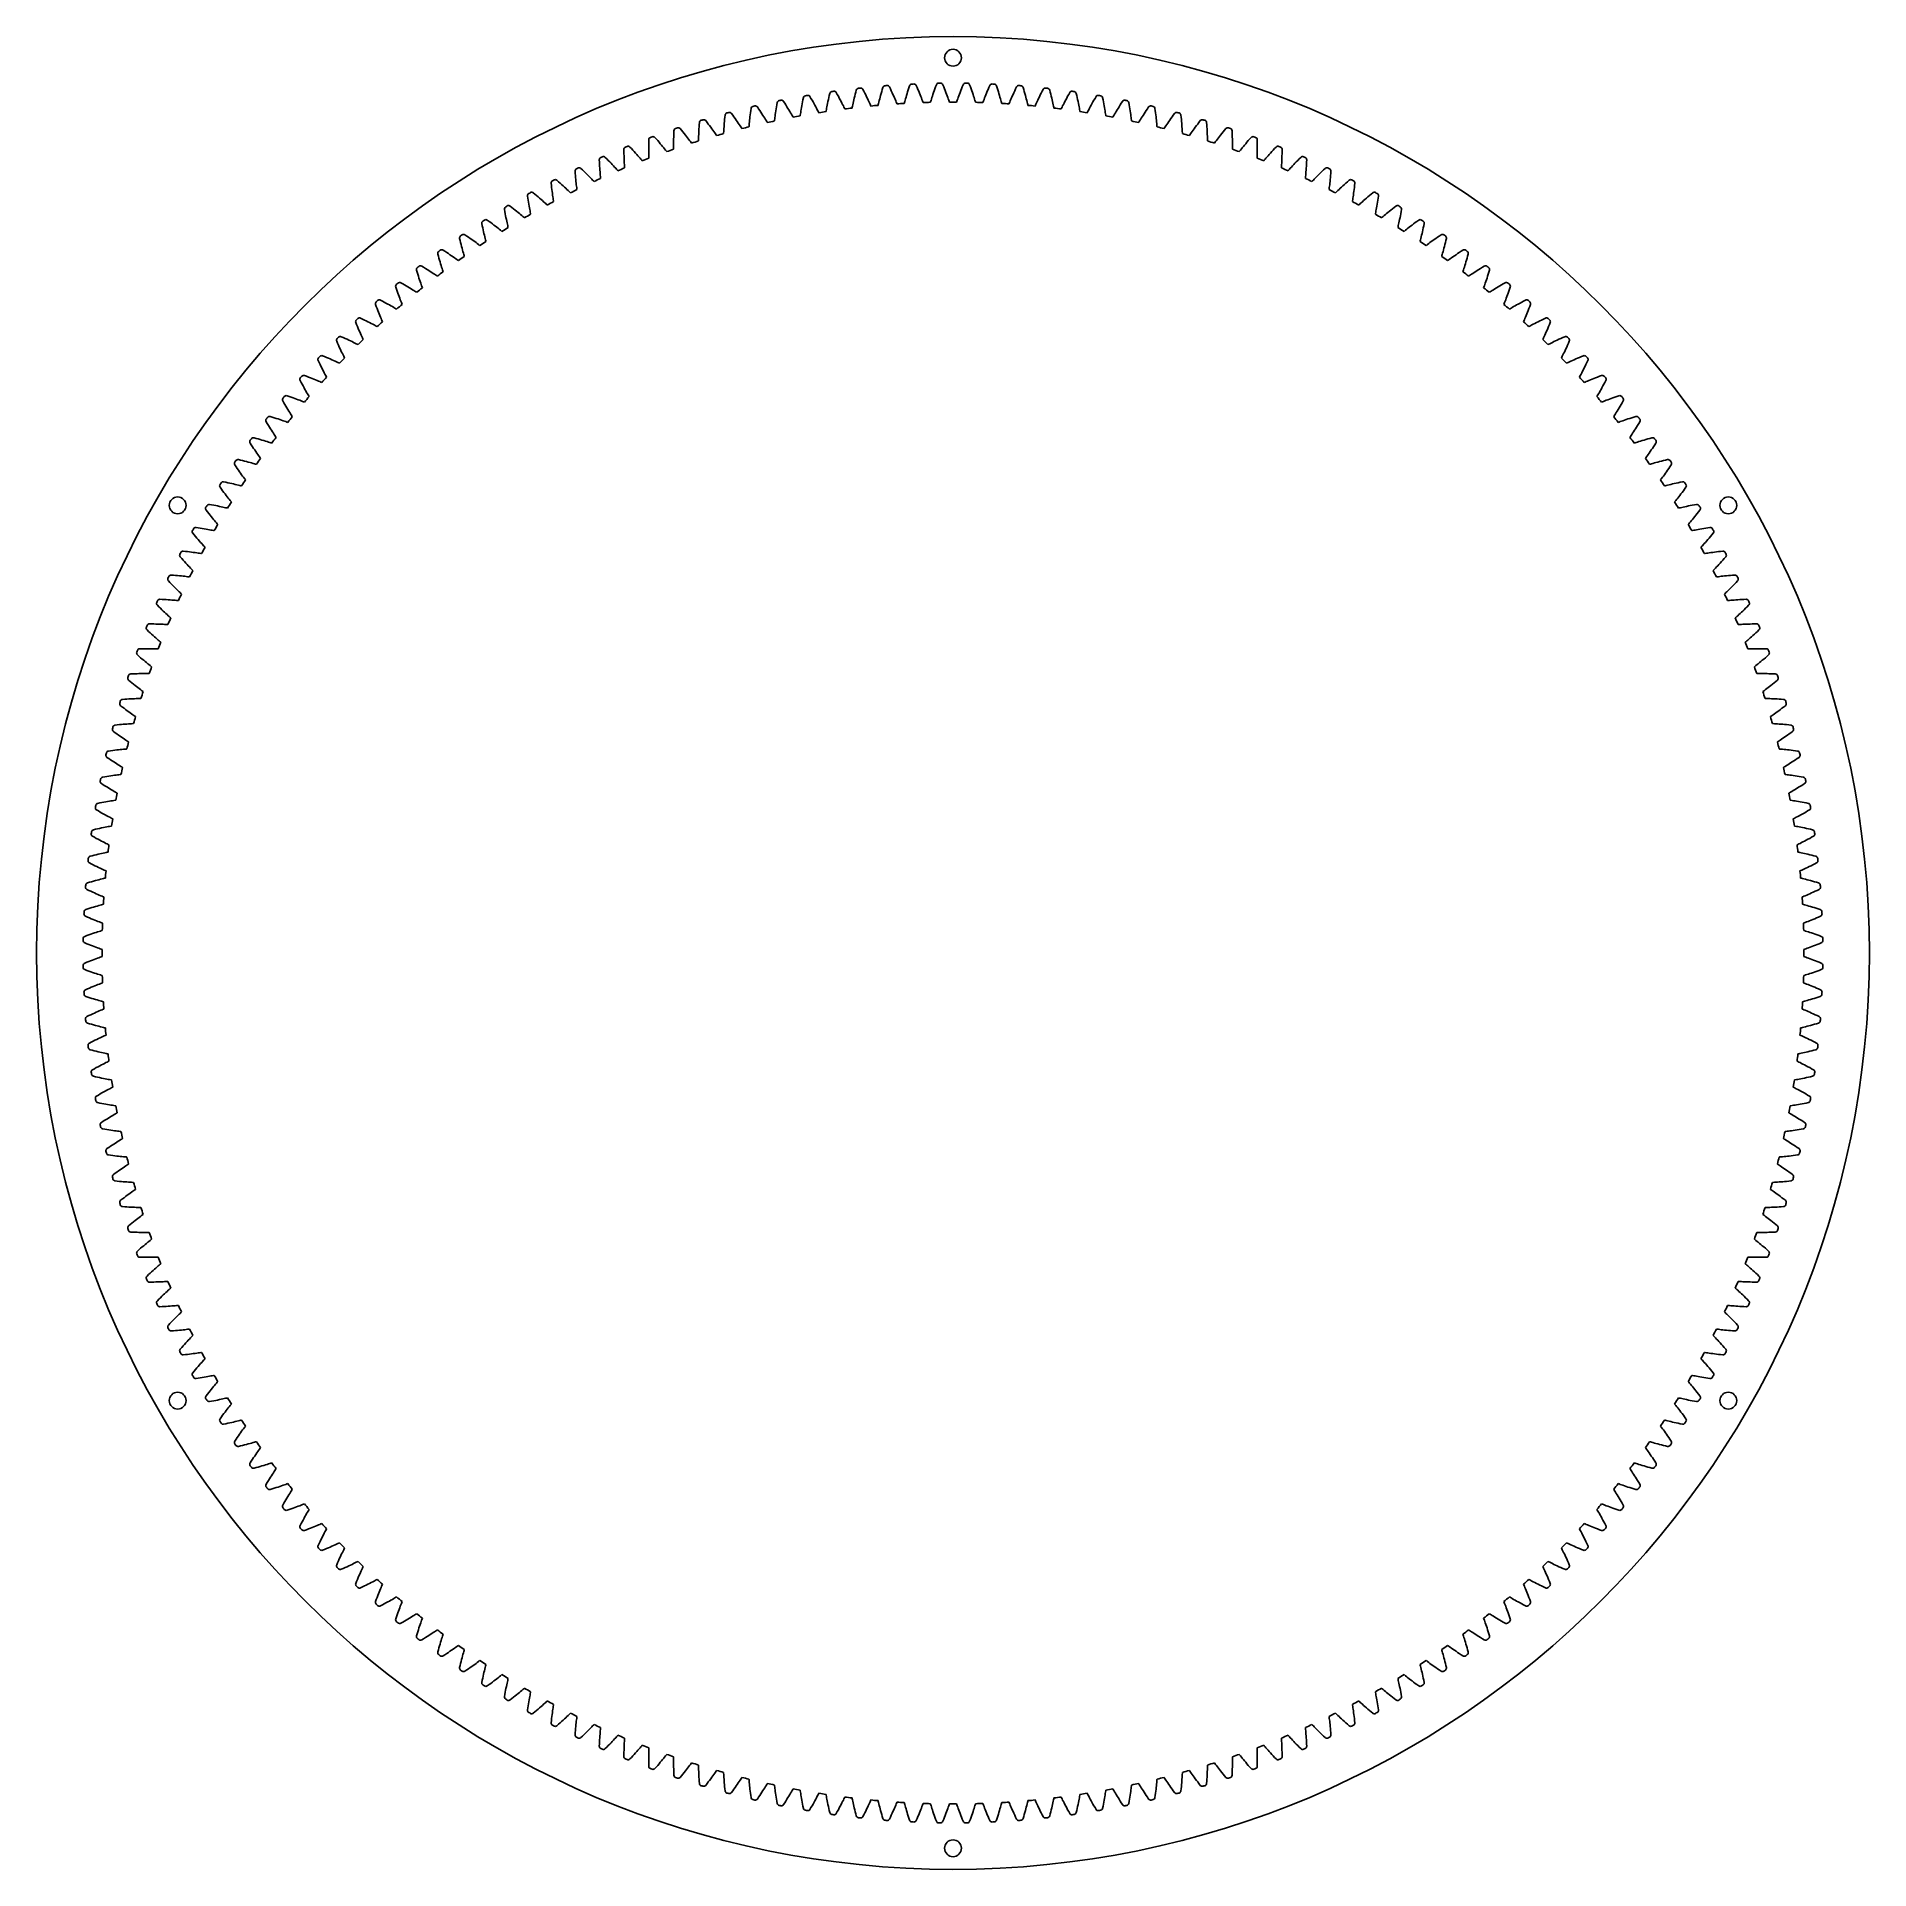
# Model space of a CAD drawing. Header units: millimetres. Extents: x -109 to 109, y -109 to 109.
import ezdxf

# ---------------------------------------------------------------- set-up
doc = ezdxf.new("R2010")
doc.units = ezdxf.units.MM

msp = doc.modelspace()

# ---------------------------------------------------------------- linework, layer by layer
at = {"layer": 'fixed_ring'}
for p, q in [((-11.475171, 102.420532), (-11.541256, 102.171362)), ((-10.583778, 102.274979), (-10.701638, 102.504243)), ((-10.470626, 102.052293), (-10.583778, 102.274979)), ((-8.459716, 102.238632), (-8.526009, 102.006885)), ((-8.389409, 102.478317), (-8.459716, 102.238632)), ((-8.315683, 102.725334), (-8.389409, 102.478317)), ((-7.429194, 102.5524), (-7.539938, 102.785185)), ((-7.322953, 102.326336), (-7.429194, 102.5524)), ((-7.221897, 102.1075), (-7.322953, 102.326336)), ((-5.307259, 102.450659), (-5.380657, 102.221064)), ((-5.229604, 102.688066), (-5.307259, 102.450659)), ((-5.148306, 102.932696), (-5.229604, 102.688066)), ((-4.267564, 102.732544), (-4.371087, 102.968629)), ((-4.168335, 102.503315), (-4.267564, 102.732544)), ((-4.074065, 102.281471), (-4.168335, 102.503315)), ((-3.984873, 102.067681), (-4.074065, 102.281471)), ((-2.230202, 102.33828), (-2.306064, 102.119404)), ((-2.149768, 102.565506), (-2.230202, 102.33828)), ((-2.064839, 102.800409), (-2.149768, 102.565506)), ((-1.976046, 103.042419), (-2.064839, 102.800409)), ((-1.101885, 102.81524), (-1.198089, 103.054401)), ((-1.009762, 102.583064), (-1.101885, 102.81524)), ((-0.922369, 102.358422), (-1.009762, 102.583064)), ((-0.839803, 102.141986), (-0.922369, 102.358422)), ((0.922369, 102.358422), (0.839803, 102.141986)), ((1.009762, 102.583064), (0.922369, 102.358422)), ((1.101885, 102.81524), (1.009762, 102.583064)), ((1.198089, 103.054401), (1.101885, 102.81524)), ((2.064839, 102.800409), (1.976046, 103.042419)), ((2.149768, 102.565506), (2.064839, 102.800409)), ((2.230202, 102.33828), (2.149768, 102.565506)), ((2.306064, 102.119404), (2.230202, 102.33828)), ((4.074065, 102.281471), (3.984873, 102.067681)), ((4.168335, 102.503315), (4.074065, 102.281471)), ((4.267564, 102.732544), (4.168335, 102.503315)), ((4.371087, 102.968629), (4.267564, 102.732544)), ((5.229604, 102.688066), (5.148306, 102.932696)), ((5.307259, 102.450659), (5.229604, 102.688066)), ((5.380657, 102.221064), (5.307259, 102.450659)), ((7.322953, 102.326336), (7.221897, 102.1075)), ((7.429194, 102.5524), (7.322953, 102.326336)), ((7.539938, 102.785185), (7.429194, 102.5524)), ((8.389409, 102.478317), (8.315683, 102.725334)), ((8.459716, 102.238632), (8.389409, 102.478317)), ((8.526009, 102.006885), (8.459716, 102.238632)), ((10.583778, 102.274979), (10.470626, 102.052293)), ((10.701638, 102.504243), (10.583778, 102.274979)), ((11.541256, 102.171362), (11.475171, 102.420532)), ((-23.97448, 100.234072), (-24.009443, 99.97867)), ((-23.071956, 100.199165), (-23.217096, 100.412207)), ((-22.932296, 99.992072), (-23.071956, 100.199165)), ((-20.996838, 100.185978), (-21.03119, 99.956889)), ((-20.959527, 100.424115), (-20.996838, 100.185978)), ((-20.919207, 100.670624), (-20.959527, 100.424115)), ((-20.876395, 100.924829), (-20.919207, 100.670624)), ((-19.975374, 100.862144), (-20.113885, 101.079555)), ((-19.842158, 100.650849), (-19.975374, 100.862144)), ((-19.714975, 100.446091), (-19.842158, 100.650849)), ((-19.594045, 100.248511), (-19.714975, 100.446091)), ((-19.479657, 100.0589), (-19.594045, 100.248511)), ((-19.372207, 99.87826), (-19.479657, 100.0589)), ((-18.016144, 100.131752), (-18.047811, 99.936806)), ((-17.981205, 100.33901), (-18.016144, 100.131752)), ((-17.943037, 100.557138), (-17.981205, 100.33901)), ((-17.901647, 100.78506), (-17.943037, 100.557138)), ((-17.857019, 101.021935), (-17.901647, 100.78506)), ((-17.809128, 101.267086), (-17.857019, 101.021935)), ((-17.758508, 101.519852), (-17.809128, 101.267086)), ((-16.859844, 101.42945), (-16.991595, 101.651024)), ((-16.733198, 101.214153), (-16.859844, 101.42945)), ((-16.612381, 101.005575), (-16.733198, 101.214153)), ((-16.497593, 100.804365), (-16.612381, 101.005575)), ((-16.389099, 100.611322), (-16.497593, 100.804365)), ((-16.287262, 100.427458), (-16.389099, 100.611322)), ((-16.192604, 100.254118), (-16.287262, 100.427458)), ((-16.10591, 100.093204), (-16.192604, 100.254118)), ((-16.028486, 99.947666), (-16.10591, 100.093204)), ((-15.025185, 100.103407), (-15.049879, 99.964727)), ((-14.995524, 100.265567), (-15.025185, 100.103407)), ((-14.961692, 100.445191), (-14.995524, 100.265567)), ((-14.924036, 100.639069), (-14.961692, 100.445191)), ((-14.882731, 100.845153), (-14.924036, 100.639069)), ((-14.837864, 101.062003), (-14.882731, 100.845153)), ((-14.789474, 101.288542), (-14.837864, 101.062003)), ((-14.737574, 101.523931), (-14.789474, 101.288542)), ((-14.682155, 101.76749), (-14.737574, 101.523931)), ((-14.623775, 102.018577), (-14.682155, 101.76749)), ((-13.728322, 101.900544), (-13.853187, 102.12607)), ((-13.608366, 101.681448), (-13.728322, 101.900544)), ((-13.49403, 101.469249), (-13.608366, 101.681448)), ((-13.385492, 101.2646), (-13.49403, 101.469249)), ((-13.282994, 101.068307), (-13.385492, 101.2646)), ((-13.186868, 100.881394), (-13.282994, 101.068307)), ((-13.097593, 100.705222), (-13.186868, 100.881394)), ((-13.015895, 100.541714), (-13.097593, 100.705222)), ((-12.94299, 100.393861), (-13.015895, 100.541714)), ((-12.881287, 100.267233), (-12.94299, 100.393861)), ((-12.839456, 100.180579), (-12.881287, 100.267233)), ((-11.964321, 100.380778), (-11.983752, 100.286538)), ((-11.935368, 100.518632), (-11.964321, 100.380778)), ((-11.900728, 100.679801), (-11.935368, 100.518632)), ((-11.86138, 100.858298), (-11.900728, 100.679801)), ((-11.817772, 101.050925), (-11.86138, 100.858298)), ((-11.77014, 101.255639), (-11.817772, 101.050925)), ((-11.718616, 101.471004), (-11.77014, 101.255639)), ((-11.663273, 101.695946), (-11.718616, 101.471004)), ((-11.604149, 101.929624), (-11.663273, 101.695946)), ((-11.541256, 102.171362), (-11.604149, 101.929624)), ((-10.362878, 101.836674), (-10.470626, 102.052293)), ((-10.260694, 101.628779), (-10.362878, 101.836674)), ((-10.16429, 101.429423), (-10.260694, 101.628779)), ((-10.073965, 101.239638), (-10.16429, 101.429423)), ((-9.990158, 101.060801), (-10.073965, 101.239638)), ((-9.913534, 100.894854), (-9.990158, 101.060801)), ((-9.845216, 100.744826), (-9.913534, 100.894854)), ((-9.787442, 100.616358), (-9.845216, 100.744826)), ((-9.7483, 100.528457), (-9.787442, 100.616358)), ((-8.867415, 100.701611), (-8.889739, 100.608014)), ((-8.834231, 100.838508), (-8.867415, 100.701611)), ((-8.794643, 100.998535), (-8.834231, 100.838508)), ((-8.749817, 101.175735), (-8.794643, 100.998535)), ((-8.700298, 101.366927), (-8.749817, 101.175735)), ((-8.646384, 101.570077), (-8.700298, 101.366927)), ((-8.588253, 101.783754), (-8.646384, 101.570077)), ((-8.526009, 102.006885), (-8.588253, 101.783754)), ((-7.126164, 101.896557), (-7.221897, 102.1075)), ((-7.035944, 101.694327), (-7.126164, 101.896557)), ((-6.951507, 101.501851), (-7.035944, 101.694327)), ((-6.873246, 101.320517), (-6.951507, 101.501851)), ((-6.80177, 101.152289), (-6.873246, 101.320517)), ((-6.738104, 101.000229), (-6.80177, 101.152289)), ((-6.684313, 100.870043), (-6.738104, 101.000229)), ((-6.647897, 100.780978), (-6.684313, 100.870043)), ((-5.762097, 100.926923), (-5.787293, 100.834058)), ((-5.724713, 101.062733), (-5.762097, 100.926923)), ((-5.680216, 101.221464), (-5.724713, 101.062733)), ((-5.629955, 101.397201), (-5.680216, 101.221464)), ((-5.574571, 101.586777), (-5.629955, 101.397201)), ((-5.514427, 101.788171), (-5.574571, 101.586777)), ((-5.449743, 101.999956), (-5.514427, 101.788171)), ((-5.380657, 102.221064), (-5.449743, 101.999956)), ((-3.900924, 101.862767), (-3.984873, 102.067681)), ((-3.822455, 101.667782), (-3.900924, 101.862767)), ((-3.749815, 101.484125), (-3.822455, 101.667782)), ((-3.683553, 101.313776), (-3.749815, 101.484125)), ((-3.6246, 101.159827), (-3.683553, 101.313776)), ((-3.574844, 101.028046), (-3.6246, 101.159827)), ((-3.541188, 100.937902), (-3.574844, 101.028046)), ((-2.651314, 101.0565), (-2.679357, 100.964454)), ((-2.609765, 101.191094), (-2.651314, 101.0565)), ((-2.560401, 101.34838), (-2.609765, 101.191094)), ((-2.504752, 101.522485), (-2.560401, 101.34838)), ((-2.443556, 101.710266), (-2.504752, 101.522485)), ((-2.377239, 101.909712), (-2.443556, 101.710266)), ((-2.306064, 102.119404), (-2.377239, 101.909712)), ((-0.762204, 101.934585), (-0.839803, 102.141986)), ((-0.689776, 101.737276), (-0.762204, 101.934585)), ((-0.622827, 101.551469), (-0.689776, 101.737276)), ((-0.561842, 101.37916), (-0.622827, 101.551469)), ((-0.507658, 101.223469), (-0.561842, 101.37916)), ((-0.461984, 101.090218), (-0.507658, 101.223469)), ((-0.43112, 100.99908), (-0.461984, 101.090218)), ((0.461984, 101.090218), (0.43112, 100.99908)), ((0.507658, 101.223469), (0.461984, 101.090218)), ((0.561842, 101.37916), (0.507658, 101.223469)), ((0.622827, 101.551469), (0.561842, 101.37916)), ((0.689776, 101.737276), (0.622827, 101.551469)), ((0.762204, 101.934585), (0.689776, 101.737276)), ((0.839803, 102.141986), (0.762204, 101.934585)), ((2.377239, 101.909712), (2.306064, 102.119404)), ((2.443556, 101.710266), (2.377239, 101.909712)), ((2.504752, 101.522485), (2.443556, 101.710266)), ((2.560401, 101.34838), (2.504752, 101.522485)), ((2.609765, 101.191094), (2.560401, 101.34838)), ((2.651314, 101.0565), (2.609765, 101.191094)), ((2.679357, 100.964454), (2.651314, 101.0565)), ((3.574844, 101.028046), (3.541188, 100.937902)), ((3.6246, 101.159827), (3.574844, 101.028046)), ((3.683553, 101.313776), (3.6246, 101.159827)), ((3.749815, 101.484125), (3.683553, 101.313776)), ((3.822455, 101.667782), (3.749815, 101.484125)), ((3.900924, 101.862767), (3.822455, 101.667782)), ((3.984873, 102.067681), (3.900924, 101.862767)), ((5.449743, 101.999956), (5.380657, 102.221064)), ((5.514427, 101.788171), (5.449743, 101.999956)), ((5.574571, 101.586777), (5.514427, 101.788171)), ((5.629955, 101.397201), (5.574571, 101.586777)), ((5.680216, 101.221464), (5.629955, 101.397201)), ((5.724713, 101.062733), (5.680216, 101.221464)), ((5.762097, 100.926923), (5.724713, 101.062733)), ((5.787293, 100.834058), (5.762097, 100.926923)), ((6.684313, 100.870043), (6.647897, 100.780978)), ((6.738104, 101.000229), (6.684313, 100.870043)), ((6.80177, 101.152289), (6.738104, 101.000229)), ((6.873246, 101.320517), (6.80177, 101.152289)), ((6.951507, 101.501851), (6.873246, 101.320517)), ((7.035944, 101.694327), (6.951507, 101.501851)), ((7.126164, 101.896557), (7.035944, 101.694327)), ((7.221897, 102.1075), (7.126164, 101.896557)), ((8.588253, 101.783754), (8.526009, 102.006885)), ((8.646384, 101.570077), (8.588253, 101.783754)), ((8.700298, 101.366927), (8.646384, 101.570077)), ((8.749817, 101.175735), (8.700298, 101.366927)), ((8.794643, 100.998535), (8.749817, 101.175735)), ((8.834231, 100.838508), (8.794643, 100.998535)), ((8.867415, 100.701611), (8.834231, 100.838508)), ((8.889739, 100.608014), (8.867415, 100.701611)), ((9.787442, 100.616358), (9.7483, 100.528457)), ((9.845216, 100.744826), (9.787442, 100.616358)), ((9.913534, 100.894854), (9.845216, 100.744826)), ((9.990158, 101.060801), (9.913534, 100.894854)), ((10.073965, 101.239638), (9.990158, 101.060801)), ((10.16429, 101.429423), (10.073965, 101.239638)), ((10.260694, 101.628779), (10.16429, 101.429423)), ((10.362878, 101.836674), (10.260694, 101.628779)), ((10.470626, 102.052293), (10.362878, 101.836674)), ((11.604149, 101.929624), (11.541256, 102.171362)), ((11.663273, 101.695946), (11.604149, 101.929624)), ((11.718616, 101.471004), (11.663273, 101.695946)), ((11.77014, 101.255639), (11.718616, 101.471004)), ((11.817772, 101.050925), (11.77014, 101.255639)), ((11.86138, 100.858298), (11.817772, 101.050925)), ((11.900728, 100.679801), (11.86138, 100.858298)), ((11.935368, 100.518632), (11.900728, 100.679801)), ((11.964321, 100.380778), (11.935368, 100.518632)), ((11.983752, 100.286538), (11.964321, 100.380778)), ((12.881287, 100.267233), (12.839456, 100.180579)), ((12.94299, 100.393861), (12.881287, 100.267233)), ((13.015895, 100.541714), (12.94299, 100.393861)), ((13.097593, 100.705222), (13.015895, 100.541714)), ((13.186868, 100.881394), (13.097593, 100.705222)), ((13.282994, 101.068307), (13.186868, 100.881394)), ((13.385492, 101.2646), (13.282994, 101.068307)), ((13.49403, 101.469249), (13.385492, 101.2646)), ((13.608366, 101.681448), (13.49403, 101.469249)), ((13.728322, 101.900544), (13.608366, 101.681448)), ((13.853187, 102.12607), (13.728322, 101.900544)), ((14.682155, 101.76749), (14.623775, 102.018577)), ((14.737574, 101.523931), (14.682155, 101.76749)), ((14.789474, 101.288542), (14.737574, 101.523931)), ((14.837864, 101.062003), (14.789474, 101.288542)), ((14.882731, 100.845153), (14.837864, 101.062003)), ((14.924036, 100.639069), (14.882731, 100.845153)), ((14.961692, 100.445191), (14.924036, 100.639069)), ((14.995524, 100.265567), (14.961692, 100.445191)), ((15.025185, 100.103407), (14.995524, 100.265567)), ((15.049879, 99.964727), (15.025185, 100.103407)), ((16.10591, 100.093204), (16.028486, 99.947666)), ((16.192604, 100.254118), (16.10591, 100.093204)), ((16.287262, 100.427458), (16.192604, 100.254118)), ((16.389099, 100.611322), (16.287262, 100.427458)), ((16.497593, 100.804365), (16.389099, 100.611322)), ((16.612381, 101.005575), (16.497593, 100.804365)), ((16.733198, 101.214153), (16.612381, 101.005575)), ((16.859844, 101.42945), (16.733198, 101.214153)), ((16.991595, 101.651024), (16.859844, 101.42945)), ((17.809128, 101.267086), (17.758508, 101.519852)), ((17.857019, 101.021935), (17.809128, 101.267086)), ((17.901647, 100.78506), (17.857019, 101.021935)), ((17.943037, 100.557138), (17.901647, 100.78506)), ((17.981205, 100.33901), (17.943037, 100.557138)), ((18.016144, 100.131752), (17.981205, 100.33901)), ((18.047811, 99.936806), (18.016144, 100.131752)), ((19.479657, 100.0589), (19.372207, 99.87826)), ((19.594045, 100.248511), (19.479657, 100.0589)), ((19.714975, 100.446091), (19.594045, 100.248511)), ((19.842158, 100.650849), (19.714975, 100.446091)), ((19.975374, 100.862144), (19.842158, 100.650849)), ((20.113885, 101.079555), (19.975374, 100.862144)), ((20.919207, 100.670624), (20.876395, 100.924829)), ((20.959527, 100.424115), (20.919207, 100.670624)), ((20.996838, 100.185978), (20.959527, 100.424115)), ((21.03119, 99.956889), (20.996838, 100.185978)), ((23.071956, 100.199165), (22.932296, 99.992072)), ((23.217096, 100.412207), (23.071956, 100.199165)), ((24.009443, 99.97867), (23.97448, 100.234072)), ((-30.136085, 98.061822), (-30.151265, 97.821258)), ((-30.118683, 98.311), (-30.136085, 98.061822)), ((-30.099508, 98.56807), (-30.118683, 98.311)), ((-29.196547, 98.588789), (-29.354528, 98.792493)), ((-29.044403, 98.390687), (-29.196547, 98.588789)), ((-28.89887, 98.198537), (-29.044403, 98.390687)), ((-28.760226, 98.012959), (-28.89887, 98.198537)), ((-28.628831, 97.834711), (-28.760226, 98.012959)), ((-27.178283, 98.042287), (-27.191827, 97.845251)), ((-27.162616, 98.251885), (-27.178283, 98.042287)), ((-27.144737, 98.472605), (-27.162616, 98.251885)), ((-27.124553, 98.703374), (-27.144737, 98.472605)), ((-27.101973, 98.943356), (-27.124553, 98.703374)), ((-27.076905, 99.191879), (-27.101973, 98.943356)), ((-27.049823, 99.448238), (-27.076905, 99.191879)), ((-26.146652, 99.44114), (-26.298285, 99.649612)), ((-26.000681, 99.238446), (-26.146652, 99.44114)), ((-25.861134, 99.041906), (-26.000681, 99.238446)), ((-25.72827, 98.852146), (-25.861134, 99.041906)), ((-25.602427, 98.669936), (-25.72827, 98.852146)), ((-25.48406, 98.496253), (-25.602427, 98.669936)), ((-25.373812, 98.332387), (-25.48406, 98.496253)), ((-25.272641, 98.180158), (-25.373812, 98.332387)), ((-25.182118, 98.042385), (-25.272641, 98.180158)), ((-25.105322, 97.924299), (-25.182118, 98.042385)), ((-25.05316, 97.843442), (-25.105322, 97.924299)), ((-24.20926, 98.149668), (-24.216963, 98.053754)), ((-24.197467, 98.290034), (-24.20926, 98.149668)), ((-24.182895, 98.45424), (-24.197467, 98.290034)), ((-24.165781, 98.636219), (-24.182895, 98.45424)), ((-24.146174, 98.832745), (-24.165781, 98.636219)), ((-24.124061, 99.04176), (-24.146174, 98.832745)), ((-24.099393, 99.261825), (-24.124061, 99.04176)), ((-24.072113, 99.491863), (-24.099393, 99.261825)), ((-24.042152, 99.731036), (-24.072113, 99.491863)), ((-24.009443, 99.97867), (-24.042152, 99.731036)), ((-22.798868, 99.791327), (-22.932296, 99.992072)), ((-22.67191, 99.597566), (-22.798868, 99.791327)), ((-22.551738, 99.411567), (-22.67191, 99.597566)), ((-22.438776, 99.234321), (-22.551738, 99.411567)), ((-22.333626, 99.067138), (-22.438776, 99.234321)), ((-22.237191, 98.911865), (-22.333626, 99.067138)), ((-22.150954, 98.77137), (-22.237191, 98.911865)), ((-22.077831, 98.650975), (-22.150954, 98.77137)), ((-22.028183, 98.56855), (-22.077831, 98.650975)), ((-21.175253, 98.848643), (-21.185906, 98.753012)), ((-21.159144, 98.98858), (-21.175253, 98.848643)), ((-21.139522, 99.152258), (-21.159144, 98.98858)), ((-21.116811, 99.333625), (-21.139522, 99.152258)), ((-21.091162, 99.529453), (-21.116811, 99.333625)), ((-21.062622, 99.737689), (-21.091162, 99.529453)), ((-21.03119, 99.956889), (-21.062622, 99.737689)), ((-19.272256, 99.707918), (-19.372207, 99.87826)), ((-19.180648, 99.549749), (-19.272256, 99.707918)), ((-19.098778, 99.406665), (-19.180648, 99.549749)), ((-19.029397, 99.284075), (-19.098778, 99.406665)), ((-18.982311, 99.200161), (-19.029397, 99.284075)), ((-18.121161, 99.453854), (-18.134753, 99.358597)), ((-18.100749, 99.593229), (-18.121161, 99.453854)), ((-18.076096, 99.756225), (-18.100749, 99.593229)), ((-18.047811, 99.936806), (-18.076096, 99.756225)), ((-15.962913, 99.822998), (-16.028486, 99.947666)), ((-15.918434, 99.737673), (-15.962913, 99.822998)), ((-15.049879, 99.964727), (-15.066398, 99.869934)), ((15.066398, 99.869934), (15.049879, 99.964727)), ((15.962913, 99.822998), (15.918434, 99.737673)), ((16.028486, 99.947666), (15.962913, 99.822998)), ((18.076096, 99.756225), (18.047811, 99.936806)), ((18.100749, 99.593229), (18.076096, 99.756225)), ((18.121161, 99.453854), (18.100749, 99.593229)), ((18.134753, 99.358597), (18.121161, 99.453854)), ((19.029397, 99.284075), (18.982311, 99.200161)), ((19.098778, 99.406665), (19.029397, 99.284075)), ((19.180648, 99.549749), (19.098778, 99.406665)), ((19.272256, 99.707918), (19.180648, 99.549749)), ((19.372207, 99.87826), (19.272256, 99.707918)), ((21.062622, 99.737689), (21.03119, 99.956889)), ((21.091162, 99.529453), (21.062622, 99.737689)), ((21.116811, 99.333625), (21.091162, 99.529453)), ((21.139522, 99.152258), (21.116811, 99.333625)), ((21.159144, 98.98858), (21.139522, 99.152258)), ((21.175253, 98.848643), (21.159144, 98.98858)), ((21.185906, 98.753012), (21.175253, 98.848643)), ((22.077831, 98.650975), (22.028183, 98.56855)), ((22.150954, 98.77137), (22.077831, 98.650975)), ((22.237191, 98.911865), (22.150954, 98.77137)), ((22.333626, 99.067138), (22.237191, 98.911865)), ((22.438776, 99.234321), (22.333626, 99.067138)), ((22.551738, 99.411567), (22.438776, 99.234321)), ((22.67191, 99.597566), (22.551738, 99.411567)), ((22.798868, 99.791327), (22.67191, 99.597566)), ((22.932296, 99.992072), (22.798868, 99.791327)), ((24.042152, 99.731036), (24.009443, 99.97867)), ((24.072113, 99.491863), (24.042152, 99.731036)), ((24.099393, 99.261825), (24.072113, 99.491863)), ((24.124061, 99.04176), (24.099393, 99.261825)), ((24.146174, 98.832745), (24.124061, 99.04176)), ((24.165781, 98.636219), (24.146174, 98.832745)), ((24.182895, 98.45424), (24.165781, 98.636219)), ((24.197467, 98.290034), (24.182895, 98.45424)), ((24.20926, 98.149668), (24.197467, 98.290034)), ((24.216963, 98.053754), (24.20926, 98.149668)), ((25.105322, 97.924299), (25.05316, 97.843442)), ((25.182118, 98.042385), (25.105322, 97.924299)), ((25.272641, 98.180158), (25.182118, 98.042385)), ((25.373812, 98.332387), (25.272641, 98.180158)), ((25.48406, 98.496253), (25.373812, 98.332387)), ((25.602427, 98.669936), (25.48406, 98.496253)), ((25.72827, 98.852146), (25.602427, 98.669936)), ((25.861134, 99.041906), (25.72827, 98.852146)), ((26.000681, 99.238446), (25.861134, 99.041906)), ((26.146652, 99.44114), (26.000681, 99.238446)), ((26.298285, 99.649612), (26.146652, 99.44114)), ((27.076905, 99.191879), (27.049823, 99.448238)), ((27.101973, 98.943356), (27.076905, 99.191879)), ((27.124553, 98.703374), (27.101973, 98.943356)), ((27.144737, 98.472605), (27.124553, 98.703374)), ((27.162616, 98.251885), (27.144737, 98.472605)), ((27.178283, 98.042287), (27.162616, 98.251885)), ((27.191827, 97.845251), (27.178283, 98.042287)), ((28.760226, 98.012959), (28.628831, 97.834711)), ((28.89887, 98.198537), (28.760226, 98.012959)), ((29.044403, 98.390687), (28.89887, 98.198537)), ((29.196547, 98.588789), (29.044403, 98.390687)), ((29.354528, 98.792493), (29.196547, 98.588789)), ((30.118683, 98.311), (30.099508, 98.56807)), ((30.136085, 98.061822), (30.118683, 98.311)), ((30.151265, 97.821258), (30.136085, 98.061822)), ((-36.115702, 96.020626), (-36.116043, 95.779584)), ((-36.116043, 95.779584), (-36.114848, 95.547938)), ((-36.113672, 96.270403), (-36.115702, 96.020626)), ((-36.110359, 96.528166), (-36.113672, 96.270403)), ((-35.210386, 96.604433), (-35.380607, 96.798024)), ((-35.046335, 96.416072), (-35.210386, 96.604433)), ((-34.88925, 96.233246), (-35.046335, 96.416072)), ((-34.739444, 96.056555), (-34.88925, 96.233246)), ((-34.597325, 95.886734), (-34.739444, 96.056555)), ((-34.463438, 95.724713), (-34.597325, 95.886734)), ((-34.33854, 95.571718), (-34.463438, 95.724713)), ((-33.163696, 95.985718), (-33.163946, 95.802935)), ((-33.163946, 95.802935), (-33.163305, 95.638086)), ((-33.162306, 96.183214), (-33.163696, 95.985718)), ((-33.159572, 96.393378), (-33.162306, 96.183214)), ((-33.155315, 96.61478), (-33.159572, 96.393378)), ((-33.149376, 96.846354), (-33.155315, 96.61478)), ((-33.141612, 97.087271), (-33.149376, 96.846354)), ((-33.131891, 97.336866), (-33.141612, 97.087271)), ((-33.120642, 97.594405), (-33.131891, 97.336866)), ((-32.218747, 97.642921), (-32.382926, 97.841663)), ((-32.060575, 97.449598), (-32.218747, 97.642921)), ((-31.909194, 97.262021), (-32.060575, 97.449598)), ((-31.7649, 97.0808), (-31.909194, 97.262021)), ((-31.628078, 96.906683), (-31.7649, 97.0808)), ((-31.499244, 96.740616), (-31.628078, 96.906683)), ((-31.379117, 96.583848), (-31.499244, 96.740616)), ((-31.268766, 96.438135), (-31.379117, 96.583848)), ((-31.169934, 96.306197), (-31.268766, 96.438135)), ((-31.086014, 96.193063), (-31.169934, 96.306197)), ((-31.028973, 96.11557), (-31.086014, 96.193063)), ((-30.205526, 96.473166), (-30.207309, 96.37696)), ((-30.202396, 96.613993), (-30.205526, 96.473166)), ((-30.19796, 96.778783), (-30.202396, 96.613993)), ((-30.192081, 96.961471), (-30.19796, 96.778783)), ((-30.18461, 97.158831), (-30.192081, 96.961471)), ((-30.175406, 97.368812), (-30.18461, 97.158831)), ((-30.164332, 97.589977), (-30.175406, 97.368812)), ((-30.151265, 97.821258), (-30.164332, 97.589977)), ((-28.505172, 97.664755), (-28.628831, 97.834711)), ((-28.38993, 97.504362), (-28.505172, 97.664755)), ((-28.284118, 97.35532), (-28.38993, 97.504362)), ((-28.189396, 97.2204), (-28.284118, 97.35532)), ((-28.109, 97.104736), (-28.189396, 97.2204)), ((-28.054372, 97.025523), (-28.109, 97.104736)), ((-27.220303, 97.357592), (-27.225048, 97.261487)), ((-27.212838, 97.498255), (-27.220303, 97.357592)), ((-27.20333, 97.662831), (-27.212838, 97.498255)), ((-27.191827, 97.845251), (-27.20333, 97.662831)), ((27.20333, 97.662831), (27.191827, 97.845251)), ((27.212838, 97.498255), (27.20333, 97.662831)), ((27.220303, 97.357592), (27.212838, 97.498255)), ((27.225048, 97.261487), (27.220303, 97.357592)), ((28.109, 97.104736), (28.054372, 97.025523)), ((28.189396, 97.2204), (28.109, 97.104736)), ((28.284118, 97.35532), (28.189396, 97.2204)), ((28.38993, 97.504362), (28.284118, 97.35532)), ((28.505172, 97.664755), (28.38993, 97.504362)), ((28.628831, 97.834711), (28.505172, 97.664755)), ((30.164332, 97.589977), (30.151265, 97.821258)), ((30.175406, 97.368812), (30.164332, 97.589977)), ((30.18461, 97.158831), (30.175406, 97.368812)), ((30.192081, 96.961471), (30.18461, 97.158831)), ((30.19796, 96.778783), (30.192081, 96.961471)), ((30.202396, 96.613993), (30.19796, 96.778783)), ((30.205526, 96.473166), (30.202396, 96.613993)), ((30.207309, 96.37696), (30.205526, 96.473166)), ((31.086014, 96.193063), (31.028973, 96.11557)), ((31.169934, 96.306197), (31.086014, 96.193063)), ((31.268766, 96.438135), (31.169934, 96.306197)), ((31.379117, 96.583848), (31.268766, 96.438135)), ((31.499244, 96.740616), (31.379117, 96.583848)), ((31.628078, 96.906683), (31.499244, 96.740616)), ((31.7649, 97.0808), (31.628078, 96.906683)), ((31.909194, 97.262021), (31.7649, 97.0808)), ((32.060575, 97.449598), (31.909194, 97.262021)), ((32.218747, 97.642921), (32.060575, 97.449598)), ((32.382926, 97.841663), (32.218747, 97.642921)), ((33.131891, 97.336866), (33.120642, 97.594405)), ((33.141612, 97.087271), (33.131891, 97.336866)), ((33.149376, 96.846354), (33.141612, 97.087271)), ((33.155315, 96.61478), (33.149376, 96.846354)), ((33.159572, 96.393378), (33.155315, 96.61478)), ((33.162306, 96.183214), (33.159572, 96.393378)), ((33.163696, 95.985718), (33.162306, 96.183214)), ((33.163305, 95.638086), (33.163946, 95.802935)), ((33.163946, 95.802935), (33.163696, 95.985718)), ((34.463438, 95.724713), (34.33854, 95.571718)), ((34.597325, 95.886734), (34.463438, 95.724713)), ((34.739444, 96.056555), (34.597325, 95.886734)), ((34.88925, 96.233246), (34.739444, 96.056555)), ((35.046335, 96.416072), (34.88925, 96.233246)), ((35.210386, 96.604433), (35.046335, 96.416072)), ((35.380607, 96.798024), (35.210386, 96.604433)), ((36.113672, 96.270403), (36.110359, 96.528166)), ((36.115702, 96.020626), (36.113672, 96.270403)), ((36.114848, 95.547938), (36.116043, 95.779584)), ((36.116043, 95.779584), (36.115702, 96.020626)), ((-41.984231, 94.122098), (-41.971669, 93.864619)), ((-41.971669, 93.864619), (-41.958319, 93.615191)), ((-41.958319, 93.615191), (-41.943821, 93.374586)), ((-41.09066, 94.253623), (-41.272476, 94.436368)), ((-40.915325, 94.075718), (-41.09066, 94.253623)), ((-40.747282, 93.902909), (-40.915325, 94.075718)), ((-40.586883, 93.735775), (-40.747282, 93.902909)), ((-40.434579, 93.575025), (-40.586883, 93.735775)), ((-40.290972, 93.421554), (-40.434579, 93.575025)), ((-39.065823, 95.370364), (-39.061196, 95.112621)), ((-39.061196, 95.112621), (-39.055533, 94.862901)), ((-39.055533, 94.862901), (-39.048452, 94.621962)), ((-39.048452, 94.621962), (-39.040124, 94.390462)), ((-39.040124, 94.390462), (-39.030743, 94.169218)), ((-39.030743, 94.169218), (-39.020534, 93.959284)), ((-39.020534, 93.959284), (-39.009763, 93.762077)), ((-39.009763, 93.762077), (-38.998761, 93.579626)), ((-38.998761, 93.579626), (-38.987973, 93.415129)), ((-38.168626, 95.474309), (-38.344728, 95.662567)), ((-37.998852, 95.29109), (-38.168626, 95.474309)), ((-37.836211, 95.113188), (-37.998852, 95.29109)), ((-37.681035, 94.941194), (-37.836211, 95.113188)), ((-37.533754, 94.77583), (-37.681035, 94.941194)), ((-37.39494, 94.618009), (-37.533754, 94.77583)), ((-37.265391, 94.468933), (-37.39494, 94.618009)), ((-37.146279, 94.33029), (-37.265391, 94.468933)), ((-37.039512, 94.204686), (-37.146279, 94.33029)), ((-36.948786, 94.096933), (-37.039512, 94.204686)), ((-36.887083, 94.023099), (-36.948786, 94.096933)), ((-36.114848, 95.547938), (-36.112285, 95.32651)), ((-36.112285, 95.32651), (-36.108546, 95.116361)), ((-36.108546, 95.116361), (-36.103853, 94.918916)), ((-36.103853, 94.918916), (-36.098474, 94.736212)), ((-36.098474, 94.736212), (-36.092757, 94.571461)), ((-36.092757, 94.571461), (-36.087211, 94.430709)), ((-36.087211, 94.430709), (-36.083069, 94.334576)), ((-34.223754, 95.429473), (-34.33854, 95.571718)), ((-34.120906, 95.300641), (-34.223754, 95.429473)), ((-34.033542, 95.190145), (-34.120906, 95.300641)), ((-33.974142, 95.114445), (-34.033542, 95.190145)), ((-33.163305, 95.638086), (-33.162097, 95.49723)), ((-33.162097, 95.49723), (-33.160916, 95.401015)), ((33.160916, 95.401015), (33.162097, 95.49723)), ((33.162097, 95.49723), (33.163305, 95.638086)), ((34.033542, 95.190145), (33.974142, 95.114445)), ((34.120906, 95.300641), (34.033542, 95.190145)), ((34.223754, 95.429473), (34.120906, 95.300641)), ((34.33854, 95.571718), (34.223754, 95.429473)), ((36.083069, 94.334576), (36.087211, 94.430709)), ((36.087211, 94.430709), (36.092757, 94.571461)), ((36.092757, 94.571461), (36.098474, 94.736212)), ((36.098474, 94.736212), (36.103853, 94.918916)), ((36.103853, 94.918916), (36.108546, 95.116361)), ((36.108546, 95.116361), (36.112285, 95.32651)), ((36.112285, 95.32651), (36.114848, 95.547938)), ((36.948786, 94.096933), (36.887083, 94.023099)), ((37.039512, 94.204686), (36.948786, 94.096933)), ((37.146279, 94.33029), (37.039512, 94.204686)), ((37.265391, 94.468933), (37.146279, 94.33029)), ((37.39494, 94.618009), (37.265391, 94.468933)), ((37.533754, 94.77583), (37.39494, 94.618009)), ((37.681035, 94.941194), (37.533754, 94.77583)), ((37.836211, 95.113188), (37.681035, 94.941194)), ((37.998852, 95.29109), (37.836211, 95.113188)), ((38.168626, 95.474309), (37.998852, 95.29109)), ((38.344728, 95.662567), (38.168626, 95.474309)), ((38.987973, 93.415129), (38.998761, 93.579626)), ((38.998761, 93.579626), (39.009763, 93.762077)), ((39.009763, 93.762077), (39.020534, 93.959284)), ((39.020534, 93.959284), (39.030743, 94.169218)), ((39.030743, 94.169218), (39.040124, 94.390462)), ((39.040124, 94.390462), (39.048452, 94.621962)), ((39.048452, 94.621962), (39.055533, 94.862901)), ((39.055533, 94.862901), (39.061196, 95.112621)), ((39.061196, 95.112621), (39.065823, 95.370364)), ((40.434579, 93.575025), (40.290972, 93.421554)), ((40.586883, 93.735775), (40.434579, 93.575025)), ((40.747282, 93.902909), (40.586883, 93.735775)), ((40.915325, 94.075718), (40.747282, 93.902909)), ((41.09066, 94.253623), (40.915325, 94.075718)), ((41.272476, 94.436368), (41.09066, 94.253623)), ((41.943821, 93.374586), (41.958319, 93.615191)), ((41.958319, 93.615191), (41.971669, 93.864619)), ((41.971669, 93.864619), (41.984231, 94.122098)), ((-47.698842, 91.358992), (-47.670454, 91.102775)), ((-46.815063, 91.545276), (-47.007784, 91.716482)), ((-46.629108, 91.378503), (-46.815063, 91.545276)), ((-46.450746, 91.216367), (-46.629108, 91.378503)), ((-44.862814, 92.784551), (-44.842329, 92.527581)), ((-44.842329, 92.527581), (-44.821304, 92.278683)), ((-44.821304, 92.278683), (-44.799404, 92.038637)), ((-44.799404, 92.038637), (-44.77684, 91.808089)), ((-44.77684, 91.808089), (-44.753857, 91.587842)), ((-44.753857, 91.587842), (-44.730744, 91.378935)), ((-44.730744, 91.378935), (-44.707853, 91.182765)), ((-43.973717, 92.943531), (-44.161075, 93.120591)), ((-43.792987, 92.77111), (-43.973717, 92.943531)), ((-43.619702, 92.603558), (-43.792987, 92.77111)), ((-43.454232, 92.441443), (-43.619702, 92.603558)), ((-43.29705, 92.285459), (-43.454232, 92.441443)), ((-43.148785, 92.136483), (-43.29705, 92.285459)), ((-43.010304, 91.995666), (-43.148785, 92.136483)), ((-42.882883, 91.864618), (-43.010304, 91.995666)), ((-42.768586, 91.745825), (-42.882883, 91.864618)), ((-42.671399, 91.643861), (-42.768586, 91.745825)), ((-42.605268, 91.573966), (-42.671399, 91.643861)), ((-41.943821, 93.374586), (-41.928368, 93.143452)), ((-41.928368, 93.143452), (-41.912178, 92.922602)), ((-41.912178, 92.922602), (-41.895509, 92.713081)), ((-41.895509, 92.713081), (-41.87867, 92.5163)), ((-41.87867, 92.5163), (-41.862055, 92.334274)), ((-41.862055, 92.334274), (-41.846206, 92.170187)), ((-41.846206, 92.170187), (-41.832006, 92.030043)), ((-41.832006, 92.030043), (-41.821953, 91.934348)), ((-40.156893, 93.276539), (-40.290972, 93.421554)), ((-40.033568, 93.14163), (-40.156893, 93.276539)), ((-39.922983, 93.019373), (-40.033568, 93.14163)), ((-39.828983, 92.914464), (-39.922983, 93.019373)), ((-39.765035, 92.842566), (-39.828983, 92.914464)), ((-38.987973, 93.415129), (-38.978095, 93.274614)), ((-38.978095, 93.274614), (-38.970994, 93.178654)), ((38.970994, 93.178654), (38.978095, 93.274614)), ((38.978095, 93.274614), (38.987973, 93.415129)), ((39.828983, 92.914464), (39.765035, 92.842566)), ((39.922983, 93.019373), (39.828983, 92.914464)), ((40.033568, 93.14163), (39.922983, 93.019373)), ((40.156893, 93.276539), (40.033568, 93.14163)), ((40.290972, 93.421554), (40.156893, 93.276539)), ((41.821953, 91.934348), (41.832006, 92.030043)), ((41.832006, 92.030043), (41.846206, 92.170187)), ((41.846206, 92.170187), (41.862055, 92.334274)), ((41.862055, 92.334274), (41.87867, 92.5163)), ((41.87867, 92.5163), (41.895509, 92.713081)), ((41.895509, 92.713081), (41.912178, 92.922602)), ((41.912178, 92.922602), (41.928368, 93.143452)), ((41.928368, 93.143452), (41.943821, 93.374586)), ((42.671399, 91.643861), (42.605268, 91.573966)), ((42.768586, 91.745825), (42.671399, 91.643861)), ((42.882883, 91.864618), (42.768586, 91.745825)), ((43.010304, 91.995666), (42.882883, 91.864618)), ((43.148785, 92.136483), (43.010304, 91.995666)), ((43.29705, 92.285459), (43.148785, 92.136483)), ((43.454232, 92.441443), (43.29705, 92.285459)), ((43.619702, 92.603558), (43.454232, 92.441443)), ((43.792987, 92.77111), (43.619702, 92.603558)), ((43.973717, 92.943531), (43.792987, 92.77111)), ((44.161075, 93.120591), (43.973717, 92.943531)), ((44.707853, 91.182765), (44.730744, 91.378935)), ((44.730744, 91.378935), (44.753857, 91.587842)), ((44.753857, 91.587842), (44.77684, 91.808089)), ((44.77684, 91.808089), (44.799404, 92.038637)), ((44.799404, 92.038637), (44.821304, 92.278683)), ((44.821304, 92.278683), (44.842329, 92.527581)), ((44.842329, 92.527581), (44.862814, 92.784551)), ((46.629108, 91.378503), (46.450746, 91.216367)), ((46.815063, 91.545276), (46.629108, 91.378503)), ((47.007784, 91.716482), (46.815063, 91.545276)), ((47.670454, 91.102775), (47.698842, 91.358992)), ((-50.489625, 89.846773), (-50.45336, 89.591552)), ((-50.45336, 89.591552), (-50.417052, 89.34442)), ((-50.417052, 89.34442), (-50.380416, 89.106179)), ((-49.612002, 90.060186), (-49.809904, 90.225376)), ((-49.420999, 89.899218), (-49.612002, 90.060186)), ((-49.237729, 89.742651), (-49.420999, 89.899218)), ((-49.062592, 89.59103), (-49.237729, 89.742651)), ((-48.896107, 89.445019), (-49.062592, 89.59103)), ((-48.738951, 89.305452), (-48.896107, 89.445019)), ((-48.592064, 89.173427), (-48.738951, 89.305452)), ((-47.670454, 91.102775), (-47.641774, 90.854642)), ((-47.641774, 90.854642), (-47.612491, 90.615385)), ((-47.612491, 90.615385), (-47.582839, 90.385641)), ((-47.582839, 90.385641), (-47.553084, 90.166206)), ((-47.553084, 90.166206), (-47.523548, 89.95811)), ((-47.523548, 89.95811), (-47.494627, 89.762738)), ((-47.494627, 89.762738), (-47.466838, 89.58208)), ((-47.466838, 89.58208), (-47.440918, 89.41928)), ((-47.440918, 89.41928), (-47.418117, 89.280276)), ((-47.418117, 89.280276), (-47.402192, 89.185381)), ((-46.280362, 91.059424), (-46.450746, 91.216367)), ((-46.118451, 90.908355), (-46.280362, 91.059424)), ((-45.965669, 90.764015), (-46.118451, 90.908355)), ((-45.822917, 90.627529), (-45.965669, 90.764015)), ((-45.691521, 90.500468), (-45.822917, 90.627529)), ((-45.57362, 90.38525), (-45.691521, 90.500468)), ((-45.473339, 90.286328), (-45.57362, 90.38525)), ((-45.405086, 90.218502), (-45.473339, 90.286328)), ((-44.707853, 91.182765), (-44.68564, 91.001337)), ((-44.68564, 91.001337), (-44.664745, 90.837816)), ((-44.664745, 90.837816), (-44.646236, 90.698176)), ((-44.646236, 90.698176), (-44.633241, 90.602835)), ((44.633241, 90.602835), (44.646236, 90.698176)), ((44.646236, 90.698176), (44.664745, 90.837816)), ((44.664745, 90.837816), (44.68564, 91.001337)), ((44.68564, 91.001337), (44.707853, 91.182765)), ((45.473339, 90.286328), (45.405086, 90.218502)), ((45.57362, 90.38525), (45.473339, 90.286328)), ((45.691521, 90.500468), (45.57362, 90.38525)), ((45.822917, 90.627529), (45.691521, 90.500468)), ((45.965669, 90.764015), (45.822917, 90.627529)), ((46.118451, 90.908355), (45.965669, 90.764015)), ((46.280362, 91.059424), (46.118451, 90.908355)), ((46.450746, 91.216367), (46.280362, 91.059424)), ((47.402192, 89.185381), (47.418117, 89.280276)), ((47.418117, 89.280276), (47.440918, 89.41928)), ((47.440918, 89.41928), (47.466838, 89.58208)), ((47.466838, 89.58208), (47.494627, 89.762738)), ((47.494627, 89.762738), (47.523548, 89.95811)), ((47.523548, 89.95811), (47.553084, 90.166206)), ((47.553084, 90.166206), (47.582839, 90.385641)), ((47.582839, 90.385641), (47.612491, 90.615385)), ((47.612491, 90.615385), (47.641774, 90.854642)), ((47.641774, 90.854642), (47.670454, 91.102775)), ((48.738951, 89.305452), (48.592064, 89.173427)), ((48.896107, 89.445019), (48.738951, 89.305452)), ((49.062592, 89.59103), (48.896107, 89.445019)), ((49.237729, 89.742651), (49.062592, 89.59103)), ((49.420999, 89.899218), (49.237729, 89.742651)), ((49.612002, 90.060186), (49.420999, 89.899218)), ((49.809904, 90.225376), (49.612002, 90.060186)), ((50.380416, 89.106179), (50.417052, 89.34442)), ((50.417052, 89.34442), (50.45336, 89.591552)), ((50.45336, 89.591552), (50.489625, 89.846773)), ((-53.232516, 88.24933), (-53.188408, 87.995346)), ((-53.188408, 87.995346), (-53.144507, 87.74945)), ((-53.144507, 87.74945), (-53.100551, 87.512449)), ((-53.100551, 87.512449), (-53.056812, 87.284966)), ((-53.056812, 87.284966), (-53.013605, 87.06778)), ((-53.013605, 87.06778), (-52.971315, 86.861896)), ((-52.36188, 88.489667), (-52.564775, 88.648685)), ((-52.166012, 88.334658), (-52.36188, 88.489667)), ((-51.978006, 88.183809), (-52.166012, 88.334658)), ((-51.798284, 88.037653), (-51.978006, 88.183809)), ((-51.627381, 87.896838), (-51.798284, 88.037653)), ((-51.466002, 87.762177), (-51.627381, 87.896838)), ((-51.315118, 87.634738), (-51.466002, 87.762177)), ((-51.17615, 87.516007), (-51.315118, 87.634738)), ((-51.051379, 87.408266), (-51.17615, 87.516007)), ((-50.945199, 87.315705), (-51.051379, 87.408266)), ((-50.872901, 87.252209), (-50.945199, 87.315705)), ((-50.380416, 89.106179), (-50.343702, 88.877457)), ((-50.343702, 88.877457), (-50.307204, 88.659042)), ((-50.307204, 88.659042), (-50.271274, 88.451954)), ((-50.271274, 88.451954), (-50.23635, 88.257565)), ((-50.23635, 88.257565), (-50.20301, 88.077849)), ((-50.20301, 88.077849), (-50.172089, 87.915924)), ((-50.172089, 87.915924), (-50.145019, 87.777689)), ((-50.145019, 87.777689), (-50.126179, 87.683329)), ((-48.456817, 89.050472), (-48.592064, 89.173427)), ((-48.335424, 88.93894), (-48.456817, 89.050472)), ((-48.232144, 88.843153), (-48.335424, 88.93894)), ((-48.161836, 88.777461), (-48.232144, 88.843153)), ((48.232144, 88.843153), (48.161836, 88.777461)), ((48.335424, 88.93894), (48.232144, 88.843153)), ((48.456817, 89.050472), (48.335424, 88.93894)), ((48.592064, 89.173427), (48.456817, 89.050472)), ((50.126179, 87.683329), (50.145019, 87.777689)), ((50.145019, 87.777689), (50.172089, 87.915924)), ((50.172089, 87.915924), (50.20301, 88.077849)), ((50.20301, 88.077849), (50.23635, 88.257565)), ((50.23635, 88.257565), (50.271274, 88.451954)), ((50.271274, 88.451954), (50.307204, 88.659042)), ((50.307204, 88.659042), (50.343702, 88.877457)), ((50.343702, 88.877457), (50.380416, 89.106179)), ((50.945199, 87.315705), (50.872901, 87.252209)), ((51.051379, 87.408266), (50.945199, 87.315705)), ((51.17615, 87.516007), (51.051379, 87.408266)), ((51.315118, 87.634738), (51.17615, 87.516007)), ((51.466002, 87.762177), (51.315118, 87.634738)), ((51.627381, 87.896838), (51.466002, 87.762177)), ((51.798284, 88.037653), (51.627381, 87.896838)), ((51.978006, 88.183809), (51.798284, 88.037653)), ((52.166012, 88.334658), (51.978006, 88.183809)), ((52.36188, 88.489667), (52.166012, 88.334658)), ((52.564775, 88.648685), (52.36188, 88.489667)), ((52.971315, 86.861896), (53.013605, 87.06778)), ((53.013605, 87.06778), (53.056812, 87.284966)), ((53.056812, 87.284966), (53.100551, 87.512449)), ((53.100551, 87.512449), (53.144507, 87.74945)), ((53.144507, 87.74945), (53.188408, 87.995346)), ((53.188408, 87.995346), (53.232516, 88.24933)), ((-57.710071, 85.098387), (-57.922371, 85.244612)), ((-57.505031, 84.955729), (-57.710071, 85.098387)), ((-57.308096, 84.81674), (-57.505031, 84.955729)), ((-55.924912, 86.568176), (-55.873003, 86.315672)), ((-55.873003, 86.315672), (-55.821551, 86.071244)), ((-55.821551, 86.071244), (-55.770318, 85.835709)), ((-55.770318, 85.835709), (-55.719593, 85.609681)), ((-55.719593, 85.609681), (-55.669719, 85.393928)), ((-55.669719, 85.393928), (-55.621109, 85.189444)), ((-55.621109, 85.189444), (-55.574284, 84.997574)), ((-55.574284, 84.997574), (-55.529944, 84.820251)), ((-55.062091, 86.835211), (-55.269786, 86.987905)), ((-54.861541, 86.686307), (-55.062091, 86.835211)), ((-54.66898, 86.54132), (-54.861541, 86.686307)), ((-54.484842, 86.400768), (-54.66898, 86.54132)), ((-54.309683, 86.265282), (-54.484842, 86.400768)), ((-54.144234, 86.135655), (-54.309683, 86.265282)), ((-53.989498, 86.012923), (-54.144234, 86.135655)), ((-53.846938, 85.898527), (-53.989498, 86.012923)), ((-53.718909, 85.79468), (-53.846938, 85.898527)), ((-53.609929, 85.705432), (-53.718909, 85.79468)), ((-53.53571, 85.644193), (-53.609929, 85.705432)), ((-52.971315, 86.861896), (-52.930421, 86.668675)), ((-52.930421, 86.668675), (-52.891563, 86.490071)), ((-52.891563, 86.490071), (-52.85567, 86.329175)), ((-52.85567, 86.329175), (-52.824355, 86.191839)), ((-52.824355, 86.191839), (-52.802619, 86.098104)), ((52.802619, 86.098104), (52.824355, 86.191839)), ((52.824355, 86.191839), (52.85567, 86.329175)), ((52.85567, 86.329175), (52.891563, 86.490071)), ((52.891563, 86.490071), (52.930421, 86.668675)), ((52.930421, 86.668675), (52.971315, 86.861896)), ((53.609929, 85.705432), (53.53571, 85.644193)), ((53.718909, 85.79468), (53.609929, 85.705432)), ((53.846938, 85.898527), (53.718909, 85.79468)), ((53.989498, 86.012923), (53.846938, 85.898527)), ((54.144234, 86.135655), (53.989498, 86.012923)), ((54.309683, 86.265282), (54.144234, 86.135655)), ((54.484842, 86.400768), (54.309683, 86.265282)), ((54.66898, 86.54132), (54.484842, 86.400768)), ((54.861541, 86.686307), (54.66898, 86.54132)), ((55.062091, 86.835211), (54.861541, 86.686307)), ((55.269786, 86.987905), (55.062091, 86.835211)), ((55.529944, 84.820251), (55.574284, 84.997574)), ((55.574284, 84.997574), (55.621109, 85.189444)), ((55.621109, 85.189444), (55.669719, 85.393928)), ((55.669719, 85.393928), (55.719593, 85.609681)), ((55.719593, 85.609681), (55.770318, 85.835709)), ((55.770318, 85.835709), (55.821551, 86.071244)), ((55.821551, 86.071244), (55.873003, 86.315672)), ((55.873003, 86.315672), (55.924912, 86.568176)), ((57.505031, 84.955729), (57.308096, 84.81674)), ((57.710071, 85.098387), (57.505031, 84.955729)), ((57.922371, 85.244612), (57.710071, 85.098387)), ((-61.148056, 82.961197), (-61.080702, 82.712367)), ((-61.080702, 82.712367), (-61.0143, 82.47157)), ((-60.30331, 83.280841), (-60.520012, 83.420459)), ((-60.093975, 83.144566), (-60.30331, 83.280841)), ((-59.892853, 83.011707), (-60.093975, 83.144566)), ((-59.700412, 82.882757), (-59.892853, 83.011707)), ((-59.517244, 82.758312), (-59.700412, 82.882757)), ((-59.344129, 82.639116), (-59.517244, 82.758312)), ((-58.56426, 84.804908), (-58.5046, 84.554122)), ((-58.5046, 84.554122), (-58.445645, 84.311394)), ((-58.445645, 84.311394), (-58.387183, 84.077549)), ((-58.387183, 84.077549), (-58.329522, 83.85319)), ((-58.329522, 83.85319), (-58.273027, 83.639075)), ((-58.273027, 83.639075), (-58.218142, 83.436185)), ((-58.218142, 83.436185), (-58.165432, 83.245848)), ((-58.165432, 83.245848), (-58.115652, 83.069975)), ((-58.115652, 83.069975), (-58.069922, 82.911594)), ((-58.069922, 82.911594), (-58.030212, 82.776446)), ((-58.030212, 82.776446), (-58.002747, 82.684227)), ((-57.119717, 84.681925), (-57.308096, 84.81674)), ((-56.940469, 84.551898), (-57.119717, 84.681925)), ((-56.771107, 84.427428), (-56.940469, 84.551898)), ((-56.612664, 84.309519), (-56.771107, 84.427428)), ((-56.46665, 84.199568), (-56.612664, 84.309519)), ((-56.335484, 84.099712), (-56.46665, 84.199568)), ((-56.223807, 84.013863), (-56.335484, 84.099712)), ((-56.147737, 83.954938), (-56.223807, 84.013863)), ((-55.529944, 84.820251), (-55.489113, 84.660538)), ((-55.489113, 84.660538), (-55.453584, 84.524231)), ((-55.453584, 84.524231), (-55.428972, 84.431209)), ((55.428972, 84.431209), (55.453584, 84.524231)), ((55.453584, 84.524231), (55.489113, 84.660538)), ((55.489113, 84.660538), (55.529944, 84.820251)), ((56.223807, 84.013863), (56.147737, 83.954938)), ((56.335484, 84.099712), (56.223807, 84.013863)), ((56.46665, 84.199568), (56.335484, 84.099712)), ((56.612664, 84.309519), (56.46665, 84.199568)), ((56.771107, 84.427428), (56.612664, 84.309519)), ((56.940469, 84.551898), (56.771107, 84.427428)), ((57.119717, 84.681925), (56.940469, 84.551898)), ((57.308096, 84.81674), (57.119717, 84.681925)), ((58.002747, 82.684227), (58.030212, 82.776446)), ((58.030212, 82.776446), (58.069922, 82.911594)), ((58.069922, 82.911594), (58.115652, 83.069975)), ((58.115652, 83.069975), (58.165432, 83.245848)), ((58.165432, 83.245848), (58.218142, 83.436185)), ((58.218142, 83.436185), (58.273027, 83.639075)), ((58.273027, 83.639075), (58.329522, 83.85319)), ((58.329522, 83.85319), (58.387183, 84.077549)), ((58.387183, 84.077549), (58.445645, 84.311394)), ((58.445645, 84.311394), (58.5046, 84.554122)), ((58.5046, 84.554122), (58.56426, 84.804908)), ((59.517244, 82.758312), (59.344129, 82.639116)), ((59.700412, 82.882757), (59.517244, 82.758312)), ((59.892853, 83.011707), (59.700412, 82.882757)), ((60.093975, 83.144566), (59.892853, 83.011707)), ((60.30331, 83.280841), (60.093975, 83.144566)), ((60.520012, 83.420459), (60.30331, 83.280841)), ((61.0143, 82.47157), (61.080702, 82.712367)), ((61.080702, 82.712367), (61.148056, 82.961197)), ((-63.67385, 81.038792), (-63.598864, 80.792154)), ((-63.598864, 80.792154), (-63.525079, 80.553516)), ((-63.525079, 80.553516), (-63.452332, 80.323714)), ((-62.839348, 81.384299), (-63.060247, 81.517177)), ((-62.625915, 81.254534), (-62.839348, 81.384299)), ((-62.420797, 81.127933), (-62.625915, 81.254534)), ((-62.224476, 81.00497), (-62.420797, 81.127933)), ((-62.037564, 80.886224), (-62.224476, 81.00497)), ((-61.86086, 80.772416), (-62.037564, 80.886224)), ((-61.695459, 80.664484), (-61.86086, 80.772416)), ((-61.542953, 80.563731), (-61.695459, 80.664484)), ((-61.405888, 80.472139), (-61.542953, 80.563731)), ((-61.0143, 82.47157), (-60.948664, 82.239636)), ((-60.948664, 82.239636), (-60.884121, 82.017159)), ((-60.884121, 82.017159), (-60.82106, 81.804886)), ((-60.82106, 81.804886), (-60.759953, 81.603782)), ((-60.759953, 81.603782), (-60.701406, 81.415159)), ((-60.701406, 81.415159), (-60.646233, 81.240902)), ((-60.646233, 81.240902), (-60.595648, 81.084004)), ((-60.595648, 81.084004), (-60.551795, 80.950143)), ((-60.551795, 80.950143), (-60.521503, 80.858813)), ((-59.182131, 82.526142), (-59.344129, 82.639116)), ((-59.0328, 82.42074), (-59.182131, 82.526142)), ((-58.89862, 82.324971), (-59.0328, 82.42074)), ((-58.784353, 82.242601), (-58.89862, 82.324971)), ((-58.706504, 82.186047), (-58.784353, 82.242601)), ((58.784353, 82.242601), (58.706504, 82.186047)), ((58.89862, 82.324971), (58.784353, 82.242601)), ((59.0328, 82.42074), (58.89862, 82.324971)), ((59.182131, 82.526142), (59.0328, 82.42074)), ((59.344129, 82.639116), (59.182131, 82.526142)), ((60.521503, 80.858813), (60.551795, 80.950143)), ((60.551795, 80.950143), (60.595648, 81.084004)), ((60.595648, 81.084004), (60.646233, 81.240902)), ((60.646233, 81.240902), (60.701406, 81.415159)), ((60.701406, 81.415159), (60.759953, 81.603782)), ((60.759953, 81.603782), (60.82106, 81.804886)), ((60.82106, 81.804886), (60.884121, 82.017159)), ((60.884121, 82.017159), (60.948664, 82.239636)), ((60.948664, 82.239636), (61.0143, 82.47157)), ((61.542953, 80.563731), (61.405888, 80.472139)), ((61.695459, 80.664484), (61.542953, 80.563731)), ((61.86086, 80.772416), (61.695459, 80.664484)), ((62.037564, 80.886224), (61.86086, 80.772416)), ((62.224476, 81.00497), (62.037564, 80.886224)), ((62.420797, 81.127933), (62.224476, 81.00497)), ((62.625915, 81.254534), (62.420797, 81.127933)), ((62.839348, 81.384299), (62.625915, 81.254534)), ((63.060247, 81.517177), (62.839348, 81.384299)), ((63.452332, 80.323714), (63.525079, 80.553516)), ((63.525079, 80.553516), (63.598864, 80.792154)), ((63.598864, 80.792154), (63.67385, 81.038792)), ((-66.139245, 79.039517), (-66.0567, 78.795305)), ((-66.0567, 78.795305), (-65.9756, 78.559053)), ((-65.9756, 78.559053), (-65.895811, 78.331599)), ((-65.895811, 78.331599), (-65.817695, 78.113518)), ((-65.315779, 79.410558), (-65.540665, 79.536571)), ((-65.098451, 79.287428), (-65.315779, 79.410558)), ((-64.889532, 79.167203), (-65.098451, 79.287428)), ((-64.689517, 79.050345), (-64.889532, 79.167203)), ((-64.499036, 78.937411), (-64.689517, 79.050345)), ((-64.318912, 78.829098), (-64.499036, 78.937411)), ((-64.150266, 78.726311), (-64.318912, 78.829098)), ((-63.994729, 78.630302), (-64.150266, 78.726311)), ((-63.854909, 78.542975), (-63.994729, 78.630302)), ((-63.735787, 78.467796), (-63.854909, 78.542975)), ((-63.654605, 78.416142), (-63.735787, 78.467796)), ((-63.452332, 80.323714), (-63.380968, 80.10333)), ((-63.380968, 80.10333), (-63.3114, 79.893099)), ((-63.3114, 79.893099), (-63.244129, 79.693973)), ((-63.244129, 79.693973), (-63.179801, 79.507242)), ((-63.179801, 79.507242), (-63.119288, 79.334766)), ((-63.119288, 79.334766), (-63.063895, 79.179501)), ((-63.063895, 79.179501), (-63.015941, 79.047054)), ((-63.015941, 79.047054), (-62.98285, 78.9567)), ((-61.289138, 80.393328), (-61.405888, 80.472139)), ((-61.209585, 80.339198), (-61.289138, 80.393328)), ((61.289138, 80.393328), (61.209585, 80.339198)), ((61.405888, 80.472139), (61.289138, 80.393328)), ((62.98285, 78.9567), (63.015941, 79.047054)), ((63.015941, 79.047054), (63.063895, 79.179501)), ((63.063895, 79.179501), (63.119288, 79.334766)), ((63.119288, 79.334766), (63.179801, 79.507242)), ((63.179801, 79.507242), (63.244129, 79.693973)), ((63.244129, 79.693973), (63.3114, 79.893099)), ((63.3114, 79.893099), (63.380968, 80.10333)), ((63.380968, 80.10333), (63.452332, 80.323714)), ((63.735787, 78.467796), (63.654605, 78.416142)), ((63.854909, 78.542975), (63.735787, 78.467796)), ((63.994729, 78.630302), (63.854909, 78.542975)), ((64.150266, 78.726311), (63.994729, 78.630302)), ((64.318912, 78.829098), (64.150266, 78.726311)), ((64.499036, 78.937411), (64.318912, 78.829098)), ((64.689517, 79.050345), (64.499036, 78.937411)), ((64.889532, 79.167203), (64.689517, 79.050345)), ((65.098451, 79.287428), (64.889532, 79.167203)), ((65.315779, 79.410558), (65.098451, 79.287428)), ((65.540665, 79.536571), (65.315779, 79.410558)), ((65.817695, 78.113518), (65.895811, 78.331599)), ((65.895811, 78.331599), (65.9756, 78.559053)), ((65.9756, 78.559053), (66.0567, 78.795305)), ((66.0567, 78.795305), (66.139245, 79.039517)), ((-68.541903, 76.965268), (-68.451877, 76.723714)), ((-68.451877, 76.723714), (-68.36354, 76.490071)), ((-68.36354, 76.490071), (-68.276784, 76.265183)), ((-68.276784, 76.265183), (-68.191989, 76.04961)), ((-67.730253, 77.361492), (-67.958913, 77.48052)), ((-67.509237, 77.245113), (-67.730253, 77.361492)), ((-67.296714, 77.131379), (-67.509237, 77.245113)), ((-67.093196, 77.020735), (-67.296714, 77.131379)), ((-66.899328, 76.913721), (-67.093196, 77.020735)), ((-66.715953, 76.811007), (-66.899328, 76.913721)), ((-66.544222, 76.713462), (-66.715953, 76.811007)), ((-66.385802, 76.622288), (-66.544222, 76.713462)), ((-66.243359, 76.539308), (-66.385802, 76.622288)), ((-66.121979, 76.467833), (-66.243359, 76.539308)), ((-66.039244, 76.418703), (-66.121979, 76.467833)), ((-65.817695, 78.113518), (-65.741685, 77.905529)), ((-65.741685, 77.905529), (-65.668314, 77.708569)), ((-65.668314, 77.708569), (-65.598266, 77.523907)), ((-65.598266, 77.523907), (-65.532471, 77.353377)), ((-65.532471, 77.353377), (-65.472323, 77.199892)), ((-65.472323, 77.199892), (-65.420313, 77.068984)), ((-65.420313, 77.068984), (-65.384455, 76.979692)), ((65.384455, 76.979692), (65.420313, 77.068984)), ((65.420313, 77.068984), (65.472323, 77.199892)), ((65.472323, 77.199892), (65.532471, 77.353377)), ((65.532471, 77.353377), (65.598266, 77.523907)), ((65.598266, 77.523907), (65.668314, 77.708569)), ((65.668314, 77.708569), (65.741685, 77.905529)), ((65.741685, 77.905529), (65.817695, 78.113518)), ((66.121979, 76.467833), (66.039244, 76.418703)), ((66.243359, 76.539308), (66.121979, 76.467833)), ((66.385802, 76.622288), (66.243359, 76.539308)), ((66.544222, 76.713462), (66.385802, 76.622288)), ((66.715953, 76.811007), (66.544222, 76.713462)), ((66.899328, 76.913721), (66.715953, 76.811007)), ((67.093196, 77.020735), (66.899328, 76.913721)), ((67.296714, 77.131379), (67.093196, 77.020735)), ((67.509237, 77.245113), (67.296714, 77.131379)), ((67.730253, 77.361492), (67.509237, 77.245113)), ((67.958913, 77.48052), (67.730253, 77.361492)), ((68.191989, 76.04961), (68.276784, 76.265183)), ((68.276784, 76.265183), (68.36354, 76.490071)), ((68.36354, 76.490071), (68.451877, 76.723714)), ((68.451877, 76.723714), (68.541903, 76.965268)), ((-70.879545, 74.818013), (-70.782122, 74.579346)), ((-70.782122, 74.579346), (-70.686633, 74.348534)), ((-70.686633, 74.348534), (-70.592992, 74.126424)), ((-70.592992, 74.126424), (-70.501599, 73.913565)), ((-70.080482, 75.239044), (-70.312699, 75.350974)), ((-69.855986, 75.129526), (-70.080482, 75.239044)), ((-69.640062, 75.022391), (-69.855986, 75.129526)), ((-69.433233, 74.918067), (-69.640062, 75.022391)), ((-69.236162, 74.817074), (-69.433233, 74.918067)), ((-69.049711, 74.720055), (-69.236162, 74.817074)), ((-68.875057, 74.627845), (-69.049711, 74.720055)), ((-68.713905, 74.541593), (-68.875057, 74.627845)), ((-68.568974, 74.463039), (-68.713905, 74.541593)), ((-68.44545, 74.395336), (-68.568974, 74.463039)), ((-68.361242, 74.348777), (-68.44545, 74.395336)), ((-68.191989, 76.04961), (-68.10961, 75.844061)), ((-68.10961, 75.844061), (-68.030209, 75.649454)), ((-68.030209, 75.649454), (-67.954507, 75.467037)), ((-67.954507, 75.467037), (-67.883492, 75.298614)), ((-67.883492, 75.298614), (-67.818646, 75.147053)), ((-67.818646, 75.147053), (-67.762629, 75.017809)), ((-67.762629, 75.017809), (-67.724039, 74.929664)), ((67.724039, 74.929664), (67.762629, 75.017809)), ((67.762629, 75.017809), (67.818646, 75.147053)), ((67.818646, 75.147053), (67.883492, 75.298614)), ((67.883492, 75.298614), (67.954507, 75.467037)), ((67.954507, 75.467037), (68.030209, 75.649454)), ((68.030209, 75.649454), (68.10961, 75.844061)), ((68.10961, 75.844061), (68.191989, 76.04961)), ((68.44545, 74.395336), (68.361242, 74.348777)), ((68.568974, 74.463039), (68.44545, 74.395336)), ((68.713905, 74.541593), (68.568974, 74.463039)), ((68.875057, 74.627845), (68.713905, 74.541593)), ((69.049711, 74.720055), (68.875057, 74.627845)), ((69.236162, 74.817074), (69.049711, 74.720055)), ((69.433233, 74.918067), (69.236162, 74.817074)), ((69.640062, 75.022391), (69.433233, 74.918067)), ((69.855986, 75.129526), (69.640062, 75.022391)), ((70.080482, 75.239044), (69.855986, 75.129526)), ((70.312699, 75.350974), (70.080482, 75.239044)), ((70.501599, 73.913565), (70.592992, 74.126424)), ((70.592992, 74.126424), (70.686633, 74.348534)), ((70.686633, 74.348534), (70.782122, 74.579346)), ((70.782122, 74.579346), (70.879545, 74.818013)), ((-73.149953, 72.599789), (-73.045227, 72.364235)), ((-73.045227, 72.364235), (-72.942675, 72.136473)), ((-72.942675, 72.136473), (-72.842239, 71.917352)), ((-72.842239, 71.917352), (-72.744334, 71.707409)), ((-72.364235, 73.045227), (-72.599789, 73.149953)), ((-72.136473, 72.942675), (-72.364235, 73.045227)), ((-71.917352, 72.842239), (-72.136473, 72.942675)), ((-71.707409, 72.744334), (-71.917352, 72.842239)), ((-71.50732, 72.649458), (-71.707409, 72.744334)), ((-71.31797, 72.558227), (-71.50732, 72.649458)), ((-71.14056, 72.471439), (-71.31797, 72.558227)), ((-70.976828, 72.39019), (-71.14056, 72.471439)), ((-70.829547, 72.316137), (-70.976828, 72.39019)), ((-70.703996, 72.25227), (-70.829547, 72.316137)), ((-70.618394, 72.208327), (-70.703996, 72.25227)), ((-70.501599, 73.913565), (-70.412929, 73.71065)), ((-70.412929, 73.71065), (-70.327573, 73.51858)), ((-70.327573, 73.51858), (-70.24629, 73.338581)), ((-70.24629, 73.338581), (-70.170121, 73.172425)), ((-70.170121, 73.172425), (-70.100639, 73.022933)), ((-70.100639, 73.022933), (-70.040668, 72.895476)), ((-70.040668, 72.895476), (-69.999382, 72.808561)), ((69.999382, 72.808561), (70.040668, 72.895476)), ((70.040668, 72.895476), (70.100639, 73.022933)), ((70.100639, 73.022933), (70.170121, 73.172425)), ((70.170121, 73.172425), (70.24629, 73.338581)), ((70.24629, 73.338581), (70.327573, 73.51858)), ((70.327573, 73.51858), (70.412929, 73.71065)), ((70.412929, 73.71065), (70.501599, 73.913565)), ((70.703996, 72.25227), (70.618394, 72.208327)), ((70.829547, 72.316137), (70.703996, 72.25227)), ((70.976828, 72.39019), (70.829547, 72.316137)), ((71.14056, 72.471439), (70.976828, 72.39019)), ((71.31797, 72.558227), (71.14056, 72.471439)), ((71.50732, 72.649458), (71.31797, 72.558227)), ((71.707409, 72.744334), (71.50732, 72.649458)), ((71.917352, 72.842239), (71.707409, 72.744334)), ((72.136473, 72.942675), (71.917352, 72.842239)), ((72.364235, 73.045227), (72.136473, 72.942675)), ((72.599789, 73.149953), (72.364235, 73.045227)), ((72.744334, 71.707409), (72.842239, 71.917352)), ((72.842239, 71.917352), (72.942675, 72.136473)), ((72.942675, 72.136473), (73.045227, 72.364235)), ((73.045227, 72.364235), (73.149953, 72.599789)), ((-75.350974, 70.312699), (-75.239044, 70.080482)), ((-75.239044, 70.080482), (-75.129526, 69.855986)), ((-75.129526, 69.855986), (-75.022391, 69.640062)), ((-75.022391, 69.640062), (-74.918067, 69.433233)), ((-74.579346, 70.782122), (-74.818013, 70.879545)), ((-74.348534, 70.686633), (-74.579346, 70.782122)), ((-74.126424, 70.592992), (-74.348534, 70.686633)), ((-73.913565, 70.501599), (-74.126424, 70.592992)), ((-73.71065, 70.412929), (-73.913565, 70.501599)), ((-73.51858, 70.327573), (-73.71065, 70.412929)), ((-73.338581, 70.24629), (-73.51858, 70.327573)), ((-73.172425, 70.170121), (-73.338581, 70.24629)), ((-73.022933, 70.100639), (-73.172425, 70.170121)), ((-72.895476, 70.040668), (-73.022933, 70.100639)), ((-72.808561, 69.999382), (-72.895476, 70.040668)), ((-72.744334, 71.707409), (-72.649458, 71.50732)), ((-72.649458, 71.50732), (-72.558227, 71.31797)), ((-72.558227, 71.31797), (-72.471439, 71.14056)), ((-72.471439, 71.14056), (-72.39019, 70.976828)), ((-72.39019, 70.976828), (-72.316137, 70.829547)), ((-72.316137, 70.829547), (-72.25227, 70.703996)), ((-72.25227, 70.703996), (-72.208327, 70.618394)), ((72.208327, 70.618394), (72.25227, 70.703996)), ((72.25227, 70.703996), (72.316137, 70.829547)), ((72.316137, 70.829547), (72.39019, 70.976828)), ((72.39019, 70.976828), (72.471439, 71.14056)), ((72.471439, 71.14056), (72.558227, 71.31797)), ((72.558227, 71.31797), (72.649458, 71.50732)), ((72.649458, 71.50732), (72.744334, 71.707409)), ((72.895476, 70.040668), (72.808561, 69.999382)), ((73.022933, 70.100639), (72.895476, 70.040668)), ((73.172425, 70.170121), (73.022933, 70.100639)), ((73.338581, 70.24629), (73.172425, 70.170121)), ((73.51858, 70.327573), (73.338581, 70.24629)), ((73.71065, 70.412929), (73.51858, 70.327573)), ((73.913565, 70.501599), (73.71065, 70.412929)), ((74.126424, 70.592992), (73.913565, 70.501599)), ((74.348534, 70.686633), (74.126424, 70.592992)), ((74.579346, 70.782122), (74.348534, 70.686633)), ((74.818013, 70.879545), (74.579346, 70.782122)), ((74.918067, 69.433233), (75.022391, 69.640062)), ((75.022391, 69.640062), (75.129526, 69.855986)), ((75.129526, 69.855986), (75.239044, 70.080482)), ((75.239044, 70.080482), (75.350974, 70.312699)), ((-77.48052, 67.958913), (-77.361492, 67.730253)), ((-77.361492, 67.730253), (-77.245113, 67.509237)), ((-77.245113, 67.509237), (-77.131379, 67.296714)), ((-76.723714, 68.451877), (-76.965268, 68.541903)), ((-76.490071, 68.36354), (-76.723714, 68.451877)), ((-76.265183, 68.276784), (-76.490071, 68.36354)), ((-76.04961, 68.191989), (-76.265183, 68.276784)), ((-75.844061, 68.10961), (-76.04961, 68.191989)), ((-75.649454, 68.030209), (-75.844061, 68.10961)), ((-75.467037, 67.954507), (-75.649454, 68.030209)), ((-75.298614, 67.883492), (-75.467037, 67.954507)), ((-75.147053, 67.818646), (-75.298614, 67.883492)), ((-75.017809, 67.762629), (-75.147053, 67.818646)), ((-74.929664, 67.724039), (-75.017809, 67.762629)), ((-74.918067, 69.433233), (-74.817074, 69.236162)), ((-74.817074, 69.236162), (-74.720055, 69.049711)), ((-74.720055, 69.049711), (-74.627845, 68.875057)), ((-74.627845, 68.875057), (-74.541593, 68.713905)), ((-74.541593, 68.713905), (-74.463039, 68.568974)), ((-74.463039, 68.568974), (-74.395336, 68.44545)), ((-74.395336, 68.44545), (-74.348777, 68.361242)), ((74.348777, 68.361242), (74.395336, 68.44545)), ((74.395336, 68.44545), (74.463039, 68.568974)), ((74.463039, 68.568974), (74.541593, 68.713905)), ((74.541593, 68.713905), (74.627845, 68.875057)), ((74.627845, 68.875057), (74.720055, 69.049711)), ((74.720055, 69.049711), (74.817074, 69.236162)), ((74.817074, 69.236162), (74.918067, 69.433233)), ((75.017809, 67.762629), (74.929664, 67.724039)), ((75.147053, 67.818646), (75.017809, 67.762629)), ((75.298614, 67.883492), (75.147053, 67.818646)), ((75.467037, 67.954507), (75.298614, 67.883492)), ((75.649454, 68.030209), (75.467037, 67.954507)), ((75.844061, 68.10961), (75.649454, 68.030209)), ((76.04961, 68.191989), (75.844061, 68.10961)), ((76.265183, 68.276784), (76.04961, 68.191989)), ((76.490071, 68.36354), (76.265183, 68.276784)), ((76.723714, 68.451877), (76.490071, 68.36354)), ((76.965268, 68.541903), (76.723714, 68.451877)), ((77.131379, 67.296714), (77.245113, 67.509237)), ((77.245113, 67.509237), (77.361492, 67.730253)), ((77.361492, 67.730253), (77.48052, 67.958913)), ((-79.536571, 65.540665), (-79.410558, 65.315779)), ((-79.410558, 65.315779), (-79.287428, 65.098451)), ((-78.795305, 66.0567), (-79.039517, 66.139245)), ((-78.559053, 65.9756), (-78.795305, 66.0567)), ((-78.331599, 65.895811), (-78.559053, 65.9756)), ((-78.113518, 65.817695), (-78.331599, 65.895811)), ((-77.905529, 65.741685), (-78.113518, 65.817695)), ((-77.708569, 65.668314), (-77.905529, 65.741685)), ((-77.523907, 65.598266), (-77.708569, 65.668314)), ((-77.353377, 65.532471), (-77.523907, 65.598266)), ((-77.199892, 65.472323), (-77.353377, 65.532471)), ((-77.068984, 65.420313), (-77.199892, 65.472323)), ((-77.131379, 67.296714), (-77.020735, 67.093196)), ((-76.979692, 65.384455), (-77.068984, 65.420313)), ((-77.020735, 67.093196), (-76.913721, 66.899328)), ((-76.913721, 66.899328), (-76.811007, 66.715953)), ((-76.811007, 66.715953), (-76.713462, 66.544222)), ((-76.713462, 66.544222), (-76.622288, 66.385802)), ((-76.622288, 66.385802), (-76.539308, 66.243359)), ((-76.539308, 66.243359), (-76.467833, 66.121979)), ((-76.467833, 66.121979), (-76.418703, 66.039244)), ((76.418703, 66.039244), (76.467833, 66.121979)), ((76.467833, 66.121979), (76.539308, 66.243359)), ((76.539308, 66.243359), (76.622288, 66.385802)), ((76.622288, 66.385802), (76.713462, 66.544222)), ((76.713462, 66.544222), (76.811007, 66.715953)), ((76.811007, 66.715953), (76.913721, 66.899328)), ((76.913721, 66.899328), (77.020735, 67.093196)), ((77.068984, 65.420313), (76.979692, 65.384455)), ((77.020735, 67.093196), (77.131379, 67.296714)), ((77.199892, 65.472323), (77.068984, 65.420313)), ((77.353377, 65.532471), (77.199892, 65.472323)), ((77.523907, 65.598266), (77.353377, 65.532471)), ((77.708569, 65.668314), (77.523907, 65.598266)), ((77.905529, 65.741685), (77.708569, 65.668314)), ((78.113518, 65.817695), (77.905529, 65.741685)), ((78.331599, 65.895811), (78.113518, 65.817695)), ((78.559053, 65.9756), (78.331599, 65.895811)), ((78.795305, 66.0567), (78.559053, 65.9756)), ((79.039517, 66.139245), (78.795305, 66.0567)), ((79.287428, 65.098451), (79.410558, 65.315779)), ((79.410558, 65.315779), (79.536571, 65.540665)), ((-80.792154, 63.598864), (-81.038792, 63.67385)), ((-80.553516, 63.525079), (-80.792154, 63.598864)), ((-80.323714, 63.452332), (-80.553516, 63.525079)), ((-80.10333, 63.380968), (-80.323714, 63.452332)), ((-79.893099, 63.3114), (-80.10333, 63.380968)), ((-79.693973, 63.244129), (-79.893099, 63.3114)), ((-79.507242, 63.179801), (-79.693973, 63.244129)), ((-79.334766, 63.119288), (-79.507242, 63.179801)), ((-79.179501, 63.063895), (-79.334766, 63.119288)), ((-79.287428, 65.098451), (-79.167203, 64.889532)), ((-79.167203, 64.889532), (-79.050345, 64.689517)), ((-79.050345, 64.689517), (-78.937411, 64.499036)), ((-78.937411, 64.499036), (-78.829098, 64.318912)), ((-78.829098, 64.318912), (-78.726311, 64.150266)), ((-78.726311, 64.150266), (-78.630302, 63.994729)), ((-78.630302, 63.994729), (-78.542975, 63.854909)), ((-78.542975, 63.854909), (-78.467796, 63.735787)), ((-78.467796, 63.735787), (-78.416142, 63.654605)), ((78.416142, 63.654605), (78.467796, 63.735787)), ((78.467796, 63.735787), (78.542975, 63.854909)), ((78.542975, 63.854909), (78.630302, 63.994729)), ((78.630302, 63.994729), (78.726311, 64.150266)), ((78.726311, 64.150266), (78.829098, 64.318912)), ((78.829098, 64.318912), (78.937411, 64.499036)), ((78.937411, 64.499036), (79.050345, 64.689517)), ((79.050345, 64.689517), (79.167203, 64.889532)), ((79.167203, 64.889532), (79.287428, 65.098451)), ((79.334766, 63.119288), (79.179501, 63.063895)), ((79.507242, 63.179801), (79.334766, 63.119288)), ((79.693973, 63.244129), (79.507242, 63.179801)), ((79.893099, 63.3114), (79.693973, 63.244129)), ((80.10333, 63.380968), (79.893099, 63.3114)), ((80.323714, 63.452332), (80.10333, 63.380968)), ((80.553516, 63.525079), (80.323714, 63.452332)), ((80.792154, 63.598864), (80.553516, 63.525079)), ((81.038792, 63.67385), (80.792154, 63.598864)), ((-82.712367, 61.080702), (-82.961197, 61.148056)), ((-82.47157, 61.0143), (-82.712367, 61.080702)), ((-82.239636, 60.948664), (-82.47157, 61.0143)), ((-82.017159, 60.884121), (-82.239636, 60.948664)), ((-81.517177, 63.060247), (-81.384299, 62.839348)), ((-81.384299, 62.839348), (-81.254534, 62.625915)), ((-81.254534, 62.625915), (-81.127933, 62.420797)), ((-81.127933, 62.420797), (-81.00497, 62.224476)), ((-81.00497, 62.224476), (-80.886224, 62.037564)), ((-80.886224, 62.037564), (-80.772416, 61.86086)), ((-80.772416, 61.86086), (-80.664484, 61.695459)), ((-80.664484, 61.695459), (-80.563731, 61.542953)), ((-80.563731, 61.542953), (-80.472139, 61.405888)), ((-80.472139, 61.405888), (-80.393328, 61.289138)), ((-80.393328, 61.289138), (-80.339198, 61.209585)), ((-79.047054, 63.015941), (-79.179501, 63.063895)), ((-78.9567, 62.98285), (-79.047054, 63.015941)), ((79.047054, 63.015941), (78.9567, 62.98285)), ((79.179501, 63.063895), (79.047054, 63.015941)), ((80.339198, 61.209585), (80.393328, 61.289138)), ((80.393328, 61.289138), (80.472139, 61.405888)), ((80.472139, 61.405888), (80.563731, 61.542953)), ((80.563731, 61.542953), (80.664484, 61.695459)), ((80.664484, 61.695459), (80.772416, 61.86086)), ((80.772416, 61.86086), (80.886224, 62.037564)), ((80.886224, 62.037564), (81.00497, 62.224476)), ((81.00497, 62.224476), (81.127933, 62.420797)), ((81.127933, 62.420797), (81.254534, 62.625915)), ((81.254534, 62.625915), (81.384299, 62.839348)), ((81.384299, 62.839348), (81.517177, 63.060247)), ((82.239636, 60.948664), (82.017159, 60.884121)), ((82.47157, 61.0143), (82.239636, 60.948664)), ((82.712367, 61.080702), (82.47157, 61.0143)), ((82.961197, 61.148056), (82.712367, 61.080702)), ((-83.420459, 60.520012), (-83.280841, 60.30331)), ((-83.280841, 60.30331), (-83.144566, 60.093975)), ((-83.144566, 60.093975), (-83.011707, 59.892853)), ((-83.011707, 59.892853), (-82.882757, 59.700412)), ((-82.882757, 59.700412), (-82.758312, 59.517244)), ((-82.758312, 59.517244), (-82.639116, 59.344129)), ((-82.639116, 59.344129), (-82.526142, 59.182131)), ((-82.526142, 59.182131), (-82.42074, 59.0328)), ((-82.42074, 59.0328), (-82.324971, 58.89862)), ((-82.324971, 58.89862), (-82.242601, 58.784353)), ((-82.242601, 58.784353), (-82.186047, 58.706504)), ((-81.804886, 60.82106), (-82.017159, 60.884121)), ((-81.603782, 60.759953), (-81.804886, 60.82106)), ((-81.415159, 60.701406), (-81.603782, 60.759953)), ((-81.240902, 60.646233), (-81.415159, 60.701406)), ((-81.084004, 60.595648), (-81.240902, 60.646233)), ((-80.950143, 60.551795), (-81.084004, 60.595648)), ((-80.858813, 60.521503), (-80.950143, 60.551795)), ((80.950143, 60.551795), (80.858813, 60.521503)), ((81.084004, 60.595648), (80.950143, 60.551795)), ((81.240902, 60.646233), (81.084004, 60.595648)), ((81.415159, 60.701406), (81.240902, 60.646233)), ((81.603782, 60.759953), (81.415159, 60.701406)), ((81.804886, 60.82106), (81.603782, 60.759953)), ((82.017159, 60.884121), (81.804886, 60.82106)), ((82.186047, 58.706504), (82.242601, 58.784353)), ((82.242601, 58.784353), (82.324971, 58.89862)), ((82.324971, 58.89862), (82.42074, 59.0328)), ((82.42074, 59.0328), (82.526142, 59.182131)), ((82.526142, 59.182131), (82.639116, 59.344129)), ((82.639116, 59.344129), (82.758312, 59.517244)), ((82.758312, 59.517244), (82.882757, 59.700412)), ((82.882757, 59.700412), (83.011707, 59.892853)), ((83.011707, 59.892853), (83.144566, 60.093975)), ((83.144566, 60.093975), (83.280841, 60.30331)), ((83.280841, 60.30331), (83.420459, 60.520012)), ((-85.244612, 57.922371), (-85.098387, 57.710071)), ((-85.098387, 57.710071), (-84.955729, 57.505031)), ((-84.955729, 57.505031), (-84.81674, 57.308096)), ((-84.81674, 57.308096), (-84.681925, 57.119717)), ((-84.554122, 58.5046), (-84.804908, 58.56426)), ((-84.681925, 57.119717), (-84.551898, 56.940469)), ((-84.311394, 58.445645), (-84.554122, 58.5046)), ((-84.551898, 56.940469), (-84.427428, 56.771107)), ((-84.427428, 56.771107), (-84.309519, 56.612664)), ((-84.077549, 58.387183), (-84.311394, 58.445645)), ((-84.309519, 56.612664), (-84.199568, 56.46665)), ((-83.85319, 58.329522), (-84.077549, 58.387183)), ((-83.639075, 58.273027), (-83.85319, 58.329522)), ((-83.436185, 58.218142), (-83.639075, 58.273027)), ((-83.245848, 58.165432), (-83.436185, 58.218142)), ((-83.069975, 58.115652), (-83.245848, 58.165432)), ((-82.911594, 58.069922), (-83.069975, 58.115652)), ((-82.776446, 58.030212), (-82.911594, 58.069922)), ((-82.684227, 58.002747), (-82.776446, 58.030212)), ((82.776446, 58.030212), (82.684227, 58.002747)), ((82.911594, 58.069922), (82.776446, 58.030212)), ((83.069975, 58.115652), (82.911594, 58.069922)), ((83.245848, 58.165432), (83.069975, 58.115652)), ((83.436185, 58.218142), (83.245848, 58.165432)), ((83.639075, 58.273027), (83.436185, 58.218142)), ((83.85319, 58.329522), (83.639075, 58.273027)), ((84.077549, 58.387183), (83.85319, 58.329522)), ((84.311394, 58.445645), (84.077549, 58.387183)), ((84.199568, 56.46665), (84.309519, 56.612664)), ((84.309519, 56.612664), (84.427428, 56.771107)), ((84.554122, 58.5046), (84.311394, 58.445645)), ((84.427428, 56.771107), (84.551898, 56.940469)), ((84.551898, 56.940469), (84.681925, 57.119717)), ((84.804908, 58.56426), (84.554122, 58.5046)), ((84.681925, 57.119717), (84.81674, 57.308096)), ((84.81674, 57.308096), (84.955729, 57.505031)), ((84.955729, 57.505031), (85.098387, 57.710071)), ((85.098387, 57.710071), (85.244612, 57.922371)), ((-86.987905, 55.269786), (-86.835211, 55.062091)), ((-86.835211, 55.062091), (-86.686307, 54.861541)), ((-86.686307, 54.861541), (-86.54132, 54.66898)), ((-86.315672, 55.873003), (-86.568176, 55.924912)), ((-86.54132, 54.66898), (-86.400768, 54.484842)), ((-86.400768, 54.484842), (-86.265282, 54.309683)), ((-86.071244, 55.821551), (-86.315672, 55.873003)), ((-85.835709, 55.770318), (-86.071244, 55.821551)), ((-85.609681, 55.719593), (-85.835709, 55.770318)), ((-85.393928, 55.669719), (-85.609681, 55.719593)), ((-85.189444, 55.621109), (-85.393928, 55.669719)), ((-84.997574, 55.574284), (-85.189444, 55.621109)), ((-84.820251, 55.529944), (-84.997574, 55.574284)), ((-84.660538, 55.489113), (-84.820251, 55.529944)), ((-84.524231, 55.453584), (-84.660538, 55.489113)), ((-84.431209, 55.428972), (-84.524231, 55.453584)), ((-84.199568, 56.46665), (-84.099712, 56.335484)), ((-84.099712, 56.335484), (-84.013863, 56.223807)), ((-84.013863, 56.223807), (-83.954938, 56.147737)), ((83.954938, 56.147737), (84.013863, 56.223807)), ((84.013863, 56.223807), (84.099712, 56.335484)), ((84.099712, 56.335484), (84.199568, 56.46665)), ((84.524231, 55.453584), (84.431209, 55.428972)), ((84.660538, 55.489113), (84.524231, 55.453584)), ((84.820251, 55.529944), (84.660538, 55.489113)), ((84.997574, 55.574284), (84.820251, 55.529944)), ((85.189444, 55.621109), (84.997574, 55.574284)), ((85.393928, 55.669719), (85.189444, 55.621109)), ((85.609681, 55.719593), (85.393928, 55.669719)), ((85.835709, 55.770318), (85.609681, 55.719593)), ((86.071244, 55.821551), (85.835709, 55.770318)), ((86.315672, 55.873003), (86.071244, 55.821551)), ((86.265282, 54.309683), (86.400768, 54.484842)), ((86.568176, 55.924912), (86.315672, 55.873003)), ((86.400768, 54.484842), (86.54132, 54.66898)), ((86.54132, 54.66898), (86.686307, 54.861541)), ((86.686307, 54.861541), (86.835211, 55.062091)), ((86.835211, 55.062091), (86.987905, 55.269786)), ((-88.648685, 52.564775), (-88.489667, 52.36188)), ((-88.489667, 52.36188), (-88.334658, 52.166012)), ((-87.995346, 53.188408), (-88.24933, 53.232516)), ((-87.74945, 53.144507), (-87.995346, 53.188408)), ((-87.512449, 53.100551), (-87.74945, 53.144507)), ((-87.284966, 53.056812), (-87.512449, 53.100551)), ((-87.06778, 53.013605), (-87.284966, 53.056812)), ((-86.861896, 52.971315), (-87.06778, 53.013605)), ((-86.668675, 52.930421), (-86.861896, 52.971315)), ((-86.490071, 52.891563), (-86.668675, 52.930421)), ((-86.329175, 52.85567), (-86.490071, 52.891563)), ((-86.191839, 52.824355), (-86.329175, 52.85567)), ((-86.265282, 54.309683), (-86.135655, 54.144234)), ((-86.098104, 52.802619), (-86.191839, 52.824355)), ((-86.135655, 54.144234), (-86.012923, 53.989498)), ((-86.012923, 53.989498), (-85.898527, 53.846938)), ((-85.898527, 53.846938), (-85.79468, 53.718909)), ((-85.79468, 53.718909), (-85.705432, 53.609929)), ((-85.705432, 53.609929), (-85.644193, 53.53571)), ((85.644193, 53.53571), (85.705432, 53.609929)), ((85.705432, 53.609929), (85.79468, 53.718909)), ((85.79468, 53.718909), (85.898527, 53.846938)), ((85.898527, 53.846938), (86.012923, 53.989498)), ((86.012923, 53.989498), (86.135655, 54.144234)), ((86.191839, 52.824355), (86.098104, 52.802619)), ((86.135655, 54.144234), (86.265282, 54.309683)), ((86.329175, 52.85567), (86.191839, 52.824355)), ((86.490071, 52.891563), (86.329175, 52.85567)), ((86.668675, 52.930421), (86.490071, 52.891563)), ((86.861896, 52.971315), (86.668675, 52.930421)), ((87.06778, 53.013605), (86.861896, 52.971315)), ((87.284966, 53.056812), (87.06778, 53.013605)), ((87.512449, 53.100551), (87.284966, 53.056812)), ((87.74945, 53.144507), (87.512449, 53.100551)), ((87.995346, 53.188408), (87.74945, 53.144507)), ((88.24933, 53.232516), (87.995346, 53.188408)), ((88.334658, 52.166012), (88.489667, 52.36188)), ((88.489667, 52.36188), (88.648685, 52.564775)), ((-89.591552, 50.45336), (-89.846773, 50.489625)), ((-89.34442, 50.417052), (-89.591552, 50.45336)), ((-89.106179, 50.380416), (-89.34442, 50.417052)), ((-88.877457, 50.343702), (-89.106179, 50.380416)), ((-88.659042, 50.307204), (-88.877457, 50.343702)), ((-88.451954, 50.271274), (-88.659042, 50.307204)), ((-88.257565, 50.23635), (-88.451954, 50.271274)), ((-88.334658, 52.166012), (-88.183809, 51.978006)), ((-88.077849, 50.20301), (-88.257565, 50.23635)), ((-88.183809, 51.978006), (-88.037653, 51.798284)), ((-87.915924, 50.172089), (-88.077849, 50.20301)), ((-88.037653, 51.798284), (-87.896838, 51.627381)), ((-87.777689, 50.145019), (-87.915924, 50.172089)), ((-87.896838, 51.627381), (-87.762177, 51.466002)), ((-87.683329, 50.126179), (-87.777689, 50.145019)), ((-87.762177, 51.466002), (-87.634738, 51.315118)), ((-87.634738, 51.315118), (-87.516007, 51.17615)), ((-87.516007, 51.17615), (-87.408266, 51.051379)), ((-87.408266, 51.051379), (-87.315705, 50.945199)), ((-87.315705, 50.945199), (-87.252209, 50.872901)), ((87.252209, 50.872901), (87.315705, 50.945199)), ((87.315705, 50.945199), (87.408266, 51.051379)), ((87.408266, 51.051379), (87.516007, 51.17615)), ((87.516007, 51.17615), (87.634738, 51.315118)), ((87.634738, 51.315118), (87.762177, 51.466002)), ((87.777689, 50.145019), (87.683329, 50.126179)), ((87.762177, 51.466002), (87.896838, 51.627381)), ((87.915924, 50.172089), (87.777689, 50.145019)), ((87.896838, 51.627381), (88.037653, 51.798284)), ((88.077849, 50.20301), (87.915924, 50.172089)), ((88.037653, 51.798284), (88.183809, 51.978006)), ((88.257565, 50.23635), (88.077849, 50.20301)), ((88.183809, 51.978006), (88.334658, 52.166012)), ((88.451954, 50.271274), (88.257565, 50.23635)), ((88.659042, 50.307204), (88.451954, 50.271274)), ((88.877457, 50.343702), (88.659042, 50.307204)), ((89.106179, 50.380416), (88.877457, 50.343702)), ((89.34442, 50.417052), (89.106179, 50.380416)), ((89.591552, 50.45336), (89.34442, 50.417052)), ((89.846773, 50.489625), (89.591552, 50.45336)), ((-90.225376, 49.809904), (-90.060186, 49.612002)), ((-90.060186, 49.612002), (-89.899218, 49.420999)), ((-89.899218, 49.420999), (-89.742651, 49.237729)), ((-89.742651, 49.237729), (-89.59103, 49.062592)), ((-89.59103, 49.062592), (-89.445019, 48.896107)), ((-89.445019, 48.896107), (-89.305452, 48.738951)), ((-89.305452, 48.738951), (-89.173427, 48.592064)), ((-89.173427, 48.592064), (-89.050472, 48.456817)), ((-89.050472, 48.456817), (-88.93894, 48.335424)), ((-88.93894, 48.335424), (-88.843153, 48.232144)), ((-88.843153, 48.232144), (-88.777461, 48.161836)), ((88.777461, 48.161836), (88.843153, 48.232144)), ((88.843153, 48.232144), (88.93894, 48.335424)), ((88.93894, 48.335424), (89.050472, 48.456817)), ((89.050472, 48.456817), (89.173427, 48.592064)), ((89.173427, 48.592064), (89.305452, 48.738951)), ((89.305452, 48.738951), (89.445019, 48.896107)), ((89.445019, 48.896107), (89.59103, 49.062592)), ((89.59103, 49.062592), (89.742651, 49.237729)), ((89.742651, 49.237729), (89.899218, 49.420999)), ((89.899218, 49.420999), (90.060186, 49.612002)), ((90.060186, 49.612002), (90.225376, 49.809904)), ((-91.716482, 47.007784), (-91.545276, 46.815063)), ((-91.545276, 46.815063), (-91.378503, 46.629108)), ((-91.378503, 46.629108), (-91.216367, 46.450746)), ((-91.102775, 47.670454), (-91.358992, 47.698842)), ((-91.216367, 46.450746), (-91.059424, 46.280362)), ((-90.854642, 47.641774), (-91.102775, 47.670454)), ((-91.059424, 46.280362), (-90.908355, 46.118451)), ((-90.908355, 46.118451), (-90.764015, 45.965669)), ((-90.615385, 47.612491), (-90.854642, 47.641774)), ((-90.764015, 45.965669), (-90.627529, 45.822917)), ((-90.627529, 45.822917), (-90.500468, 45.691521)), ((-90.385641, 47.582839), (-90.615385, 47.612491)), ((-90.500468, 45.691521), (-90.38525, 45.57362)), ((-90.166206, 47.553084), (-90.385641, 47.582839)), ((-89.95811, 47.523548), (-90.166206, 47.553084)), ((-89.762738, 47.494627), (-89.95811, 47.523548)), ((-89.58208, 47.466838), (-89.762738, 47.494627)), ((-89.41928, 47.440918), (-89.58208, 47.466838)), ((-89.280276, 47.418117), (-89.41928, 47.440918)), ((-89.185381, 47.402192), (-89.280276, 47.418117)), ((89.280276, 47.418117), (89.185381, 47.402192)), ((89.41928, 47.440918), (89.280276, 47.418117)), ((89.58208, 47.466838), (89.41928, 47.440918)), ((89.762738, 47.494627), (89.58208, 47.466838)), ((89.95811, 47.523548), (89.762738, 47.494627)), ((90.166206, 47.553084), (89.95811, 47.523548)), ((90.385641, 47.582839), (90.166206, 47.553084)), ((90.38525, 45.57362), (90.500468, 45.691521)), ((90.615385, 47.612491), (90.385641, 47.582839)), ((90.500468, 45.691521), (90.627529, 45.822917)), ((90.854642, 47.641774), (90.615385, 47.612491)), ((90.627529, 45.822917), (90.764015, 45.965669)), ((90.764015, 45.965669), (90.908355, 46.118451)), ((91.102775, 47.670454), (90.854642, 47.641774)), ((90.908355, 46.118451), (91.059424, 46.280362)), ((91.059424, 46.280362), (91.216367, 46.450746)), ((91.358992, 47.698842), (91.102775, 47.670454)), ((91.216367, 46.450746), (91.378503, 46.629108)), ((91.378503, 46.629108), (91.545276, 46.815063)), ((91.545276, 46.815063), (91.716482, 47.007784)), ((-93.120591, 44.161075), (-92.943531, 43.973717)), ((-92.943531, 43.973717), (-92.77111, 43.792987)), ((-92.527581, 44.842329), (-92.784551, 44.862814)), ((-92.77111, 43.792987), (-92.603558, 43.619702)), ((-92.603558, 43.619702), (-92.441443, 43.454232)), ((-92.278683, 44.821304), (-92.527581, 44.842329)), ((-92.038637, 44.799404), (-92.278683, 44.821304)), ((-91.808089, 44.77684), (-92.038637, 44.799404)), ((-91.587842, 44.753857), (-91.808089, 44.77684)), ((-91.378935, 44.730744), (-91.587842, 44.753857)), ((-91.182765, 44.707853), (-91.378935, 44.730744)), ((-91.001337, 44.68564), (-91.182765, 44.707853)), ((-90.837816, 44.664745), (-91.001337, 44.68564)), ((-90.698176, 44.646236), (-90.837816, 44.664745)), ((-90.602835, 44.633241), (-90.698176, 44.646236)), ((-90.38525, 45.57362), (-90.286328, 45.473339)), ((-90.286328, 45.473339), (-90.218502, 45.405086)), ((90.218502, 45.405086), (90.286328, 45.473339)), ((90.286328, 45.473339), (90.38525, 45.57362)), ((90.698176, 44.646236), (90.602835, 44.633241)), ((90.837816, 44.664745), (90.698176, 44.646236)), ((91.001337, 44.68564), (90.837816, 44.664745)), ((91.182765, 44.707853), (91.001337, 44.68564)), ((91.378935, 44.730744), (91.182765, 44.707853)), ((91.587842, 44.753857), (91.378935, 44.730744)), ((91.808089, 44.77684), (91.587842, 44.753857)), ((92.038637, 44.799404), (91.808089, 44.77684)), ((92.278683, 44.821304), (92.038637, 44.799404)), ((92.527581, 44.842329), (92.278683, 44.821304)), ((92.441443, 43.454232), (92.603558, 43.619702)), ((92.784551, 44.862814), (92.527581, 44.842329)), ((92.603558, 43.619702), (92.77111, 43.792987)), ((92.77111, 43.792987), (92.943531, 43.973717)), ((92.943531, 43.973717), (93.120591, 44.161075)), ((-93.864619, 41.971669), (-94.122098, 41.984231)), ((-93.615191, 41.958319), (-93.864619, 41.971669)), ((-93.374586, 41.943821), (-93.615191, 41.958319)), ((-93.143452, 41.928368), (-93.374586, 41.943821)), ((-92.922602, 41.912178), (-93.143452, 41.928368)), ((-92.713081, 41.895509), (-92.922602, 41.912178)), ((-92.5163, 41.87867), (-92.713081, 41.895509)), ((-92.334274, 41.862055), (-92.5163, 41.87867)), ((-92.441443, 43.454232), (-92.285459, 43.29705)), ((-92.170187, 41.846206), (-92.334274, 41.862055)), ((-92.285459, 43.29705), (-92.136483, 43.148785)), ((-92.030043, 41.832006), (-92.170187, 41.846206)), ((-92.136483, 43.148785), (-91.995666, 43.010304)), ((-91.934348, 41.821953), (-92.030043, 41.832006)), ((-91.995666, 43.010304), (-91.864618, 42.882883)), ((-91.864618, 42.882883), (-91.745825, 42.768586)), ((-91.745825, 42.768586), (-91.643861, 42.671399)), ((-91.643861, 42.671399), (-91.573966, 42.605268)), ((91.573966, 42.605268), (91.643861, 42.671399)), ((91.643861, 42.671399), (91.745825, 42.768586)), ((91.745825, 42.768586), (91.864618, 42.882883)), ((91.864618, 42.882883), (91.995666, 43.010304)), ((92.030043, 41.832006), (91.934348, 41.821953)), ((91.995666, 43.010304), (92.136483, 43.148785)), ((92.170187, 41.846206), (92.030043, 41.832006)), ((92.136483, 43.148785), (92.285459, 43.29705)), ((92.334274, 41.862055), (92.170187, 41.846206)), ((92.285459, 43.29705), (92.441443, 43.454232)), ((92.5163, 41.87867), (92.334274, 41.862055)), ((92.713081, 41.895509), (92.5163, 41.87867)), ((92.922602, 41.912178), (92.713081, 41.895509)), ((93.143452, 41.928368), (92.922602, 41.912178)), ((93.374586, 41.943821), (93.143452, 41.928368)), ((93.615191, 41.958319), (93.374586, 41.943821)), ((93.864619, 41.971669), (93.615191, 41.958319)), ((94.122098, 41.984231), (93.864619, 41.971669)), ((-94.436368, 41.272476), (-94.253623, 41.09066)), ((-94.253623, 41.09066), (-94.075718, 40.915325)), ((-94.075718, 40.915325), (-93.902909, 40.747282)), ((-93.902909, 40.747282), (-93.735775, 40.586883)), ((-93.735775, 40.586883), (-93.575025, 40.434579)), ((-93.575025, 40.434579), (-93.421554, 40.290972)), ((-93.421554, 40.290972), (-93.276539, 40.156893)), ((-93.276539, 40.156893), (-93.14163, 40.033568)), ((-93.14163, 40.033568), (-93.019373, 39.922983)), ((-93.019373, 39.922983), (-92.914464, 39.828983)), ((-92.914464, 39.828983), (-92.842566, 39.765035)), ((92.842566, 39.765035), (92.914464, 39.828983)), ((92.914464, 39.828983), (93.019373, 39.922983)), ((93.019373, 39.922983), (93.14163, 40.033568)), ((93.14163, 40.033568), (93.276539, 40.156893)), ((93.276539, 40.156893), (93.421554, 40.290972)), ((93.421554, 40.290972), (93.575025, 40.434579)), ((93.575025, 40.434579), (93.735775, 40.586883)), ((93.735775, 40.586883), (93.902909, 40.747282)), ((93.902909, 40.747282), (94.075718, 40.915325)), ((94.075718, 40.915325), (94.253623, 41.09066)), ((94.253623, 41.09066), (94.436368, 41.272476)), ((-95.662567, 38.344728), (-95.474309, 38.168626)), ((-95.474309, 38.168626), (-95.29109, 37.998852)), ((-95.112621, 39.061196), (-95.370364, 39.065823)), ((-95.29109, 37.998852), (-95.113188, 37.836211)), ((-95.113188, 37.836211), (-94.941194, 37.681035)), ((-94.862901, 39.055533), (-95.112621, 39.061196)), ((-94.941194, 37.681035), (-94.77583, 37.533754)), ((-94.621962, 39.048452), (-94.862901, 39.055533)), ((-94.77583, 37.533754), (-94.618009, 37.39494)), ((-94.390462, 39.040124), (-94.621962, 39.048452)), ((-94.618009, 37.39494), (-94.468933, 37.265391)), ((-94.468933, 37.265391), (-94.33029, 37.146279)), ((-94.169218, 39.030743), (-94.390462, 39.040124)), ((-94.33029, 37.146279), (-94.204686, 37.039512)), ((-94.204686, 37.039512), (-94.096933, 36.948786)), ((-93.959284, 39.020534), (-94.169218, 39.030743)), ((-93.762077, 39.009763), (-93.959284, 39.020534)), ((-93.579626, 38.998761), (-93.762077, 39.009763)), ((-93.415129, 38.987973), (-93.579626, 38.998761)), ((-93.274614, 38.978095), (-93.415129, 38.987973)), ((-93.178654, 38.970994), (-93.274614, 38.978095)), ((93.274614, 38.978095), (93.178654, 38.970994)), ((93.415129, 38.987973), (93.274614, 38.978095)), ((93.579626, 38.998761), (93.415129, 38.987973)), ((93.762077, 39.009763), (93.579626, 38.998761)), ((93.959284, 39.020534), (93.762077, 39.009763)), ((94.169218, 39.030743), (93.959284, 39.020534)), ((94.096933, 36.948786), (94.204686, 37.039512)), ((94.390462, 39.040124), (94.169218, 39.030743)), ((94.204686, 37.039512), (94.33029, 37.146279)), ((94.33029, 37.146279), (94.468933, 37.265391)), ((94.621962, 39.048452), (94.390462, 39.040124)), ((94.468933, 37.265391), (94.618009, 37.39494)), ((94.618009, 37.39494), (94.77583, 37.533754)), ((94.862901, 39.055533), (94.621962, 39.048452)), ((94.77583, 37.533754), (94.941194, 37.681035)), ((95.112621, 39.061196), (94.862901, 39.055533)), ((94.941194, 37.681035), (95.113188, 37.836211)), ((95.370364, 39.065823), (95.112621, 39.061196)), ((95.113188, 37.836211), (95.29109, 37.998852)), ((95.29109, 37.998852), (95.474309, 38.168626)), ((95.474309, 38.168626), (95.662567, 38.344728)), ((-96.798024, 35.380607), (-96.604433, 35.210386)), ((-96.604433, 35.210386), (-96.416072, 35.046335)), ((-96.270403, 36.113672), (-96.528166, 36.110359)), ((-96.416072, 35.046335), (-96.233246, 34.88925)), ((-96.020626, 36.115702), (-96.270403, 36.113672)), ((-96.233246, 34.88925), (-96.056555, 34.739444)), ((-95.779584, 36.116043), (-96.020626, 36.115702)), ((-95.547938, 36.114848), (-95.779584, 36.116043)), ((-95.32651, 36.112285), (-95.547938, 36.114848)), ((-95.116361, 36.108546), (-95.32651, 36.112285)), ((-94.918916, 36.103853), (-95.116361, 36.108546)), ((-94.736212, 36.098474), (-94.918916, 36.103853)), ((-94.571461, 36.092757), (-94.736212, 36.098474)), ((-94.430709, 36.087211), (-94.571461, 36.092757)), ((-94.334576, 36.083069), (-94.430709, 36.087211)), ((-94.096933, 36.948786), (-94.023099, 36.887083)), ((94.023099, 36.887083), (94.096933, 36.948786)), ((94.430709, 36.087211), (94.334576, 36.083069)), ((94.571461, 36.092757), (94.430709, 36.087211)), ((94.736212, 36.098474), (94.571461, 36.092757)), ((94.918916, 36.103853), (94.736212, 36.098474)), ((95.116361, 36.108546), (94.918916, 36.103853)), ((95.32651, 36.112285), (95.116361, 36.108546)), ((95.547938, 36.114848), (95.32651, 36.112285)), ((95.779584, 36.116043), (95.547938, 36.114848)), ((96.020626, 36.115702), (95.779584, 36.116043)), ((96.270403, 36.113672), (96.020626, 36.115702)), ((96.056555, 34.739444), (96.233246, 34.88925)), ((96.233246, 34.88925), (96.416072, 35.046335)), ((96.528166, 36.110359), (96.270403, 36.113672)), ((96.416072, 35.046335), (96.604433, 35.210386)), ((96.604433, 35.210386), (96.798024, 35.380607)), ((-97.336866, 33.131891), (-97.594405, 33.120642)), ((-97.087271, 33.141612), (-97.336866, 33.131891)), ((-96.846354, 33.149376), (-97.087271, 33.141612)), ((-96.61478, 33.155315), (-96.846354, 33.149376)), ((-96.393378, 33.159572), (-96.61478, 33.155315)), ((-96.183214, 33.162306), (-96.393378, 33.159572)), ((-95.985718, 33.163696), (-96.183214, 33.162306)), ((-96.056555, 34.739444), (-95.886734, 34.597325)), ((-95.802935, 33.163946), (-95.985718, 33.163696)), ((-95.886734, 34.597325), (-95.724713, 34.463438)), ((-95.638086, 33.163305), (-95.802935, 33.163946)), ((-95.724713, 34.463438), (-95.571718, 34.33854)), ((-95.49723, 33.162097), (-95.638086, 33.163305)), ((-95.571718, 34.33854), (-95.429473, 34.223754)), ((-95.401015, 33.160916), (-95.49723, 33.162097)), ((-95.429473, 34.223754), (-95.300641, 34.120906)), ((-95.300641, 34.120906), (-95.190145, 34.033542)), ((-95.190145, 34.033542), (-95.114445, 33.974142)), ((95.114445, 33.974142), (95.190145, 34.033542)), ((95.190145, 34.033542), (95.300641, 34.120906)), ((95.300641, 34.120906), (95.429473, 34.223754)), ((95.49723, 33.162097), (95.401015, 33.160916)), ((95.429473, 34.223754), (95.571718, 34.33854)), ((95.638086, 33.163305), (95.49723, 33.162097)), ((95.571718, 34.33854), (95.724713, 34.463438)), ((95.802935, 33.163946), (95.638086, 33.163305)), ((95.724713, 34.463438), (95.886734, 34.597325)), ((95.985718, 33.163696), (95.802935, 33.163946)), ((95.886734, 34.597325), (96.056555, 34.739444)), ((96.183214, 33.162306), (95.985718, 33.163696)), ((96.393378, 33.159572), (96.183214, 33.162306)), ((96.61478, 33.155315), (96.393378, 33.159572)), ((96.846354, 33.149376), (96.61478, 33.155315)), ((97.087271, 33.141612), (96.846354, 33.149376)), ((97.336866, 33.131891), (97.087271, 33.141612)), ((97.594405, 33.120642), (97.336866, 33.131891)), ((-97.841663, 32.382926), (-97.642921, 32.218747)), ((-97.642921, 32.218747), (-97.449598, 32.060575)), ((-97.449598, 32.060575), (-97.262021, 31.909194)), ((-97.262021, 31.909194), (-97.0808, 31.7649)), ((-97.0808, 31.7649), (-96.906683, 31.628078)), ((-96.906683, 31.628078), (-96.740616, 31.499244)), ((-96.740616, 31.499244), (-96.583848, 31.379117)), ((-96.583848, 31.379117), (-96.438135, 31.268766)), ((-96.438135, 31.268766), (-96.306197, 31.169934)), ((-96.306197, 31.169934), (-96.193063, 31.086014)), ((-96.193063, 31.086014), (-96.11557, 31.028973)), ((96.11557, 31.028973), (96.193063, 31.086014)), ((96.193063, 31.086014), (96.306197, 31.169934)), ((96.306197, 31.169934), (96.438135, 31.268766)), ((96.438135, 31.268766), (96.583848, 31.379117)), ((96.583848, 31.379117), (96.740616, 31.499244)), ((96.740616, 31.499244), (96.906683, 31.628078)), ((96.906683, 31.628078), (97.0808, 31.7649)), ((97.0808, 31.7649), (97.262021, 31.909194)), ((97.262021, 31.909194), (97.449598, 32.060575)), ((97.449598, 32.060575), (97.642921, 32.218747)), ((97.642921, 32.218747), (97.841663, 32.382926)), ((-98.792493, 29.354528), (-98.588789, 29.196547)), ((-98.588789, 29.196547), (-98.390687, 29.044403)), ((-98.311, 30.118683), (-98.56807, 30.099508)), ((-98.390687, 29.044403), (-98.198537, 28.89887)), ((-98.061822, 30.136085), (-98.311, 30.118683)), ((-98.198537, 28.89887), (-98.012959, 28.760226)), ((-97.821258, 30.151265), (-98.061822, 30.136085)), ((-98.012959, 28.760226), (-97.834711, 28.628831)), ((-97.834711, 28.628831), (-97.664755, 28.505172)), ((-97.589977, 30.164332), (-97.821258, 30.151265)), ((-97.664755, 28.505172), (-97.504362, 28.38993)), ((-97.368812, 30.175406), (-97.589977, 30.164332)), ((-97.504362, 28.38993), (-97.35532, 28.284118)), ((-97.158831, 30.18461), (-97.368812, 30.175406)), ((-97.35532, 28.284118), (-97.2204, 28.189396)), ((-96.961471, 30.192081), (-97.158831, 30.18461)), ((-96.778783, 30.19796), (-96.961471, 30.192081)), ((-96.613993, 30.202396), (-96.778783, 30.19796)), ((-96.473166, 30.205526), (-96.613993, 30.202396)), ((-96.37696, 30.207309), (-96.473166, 30.205526)), ((96.473166, 30.205526), (96.37696, 30.207309)), ((96.613993, 30.202396), (96.473166, 30.205526)), ((96.778783, 30.19796), (96.613993, 30.202396)), ((96.961471, 30.192081), (96.778783, 30.19796)), ((97.158831, 30.18461), (96.961471, 30.192081)), ((97.368812, 30.175406), (97.158831, 30.18461)), ((97.2204, 28.189396), (97.35532, 28.284118)), ((97.35532, 28.284118), (97.504362, 28.38993)), ((97.589977, 30.164332), (97.368812, 30.175406)), ((97.504362, 28.38993), (97.664755, 28.505172)), ((97.821258, 30.151265), (97.589977, 30.164332)), ((97.664755, 28.505172), (97.834711, 28.628831)), ((98.061822, 30.136085), (97.821258, 30.151265)), ((97.834711, 28.628831), (98.012959, 28.760226)), ((98.012959, 28.760226), (98.198537, 28.89887)), ((98.311, 30.118683), (98.061822, 30.136085)), ((98.198537, 28.89887), (98.390687, 29.044403)), ((98.56807, 30.099508), (98.311, 30.118683)), ((98.390687, 29.044403), (98.588789, 29.196547)), ((98.588789, 29.196547), (98.792493, 29.354528)), ((-99.649612, 26.298285), (-99.44114, 26.146652)), ((-99.191879, 27.076905), (-99.448238, 27.049823)), ((-99.44114, 26.146652), (-99.238446, 26.000681)), ((-98.943356, 27.101973), (-99.191879, 27.076905)), ((-98.703374, 27.124553), (-98.943356, 27.101973)), ((-98.472605, 27.144737), (-98.703374, 27.124553)), ((-98.251885, 27.162616), (-98.472605, 27.144737)), ((-98.042287, 27.178283), (-98.251885, 27.162616)), ((-97.845251, 27.191827), (-98.042287, 27.178283)), ((-97.662831, 27.20333), (-97.845251, 27.191827)), ((-97.498255, 27.212838), (-97.662831, 27.20333)), ((-97.357592, 27.220303), (-97.498255, 27.212838)), ((-97.261487, 27.225048), (-97.357592, 27.220303)), ((-97.2204, 28.189396), (-97.104736, 28.109)), ((-97.104736, 28.109), (-97.025523, 28.054372)), ((97.025523, 28.054372), (97.104736, 28.109)), ((97.104736, 28.109), (97.2204, 28.189396)), ((97.357592, 27.220303), (97.261487, 27.225048)), ((97.498255, 27.212838), (97.357592, 27.220303)), ((97.662831, 27.20333), (97.498255, 27.212838)), ((97.845251, 27.191827), (97.662831, 27.20333)), ((98.042287, 27.178283), (97.845251, 27.191827)), ((98.251885, 27.162616), (98.042287, 27.178283)), ((98.472605, 27.144737), (98.251885, 27.162616)), ((98.703374, 27.124553), (98.472605, 27.144737)), ((98.943356, 27.101973), (98.703374, 27.124553)), ((99.191879, 27.076905), (98.943356, 27.101973)), ((99.448238, 27.049823), (99.191879, 27.076905)), ((99.238446, 26.000681), (99.44114, 26.146652)), ((99.44114, 26.146652), (99.649612, 26.298285)), ((-99.97867, 24.009443), (-100.234072, 23.97448)), ((-99.731036, 24.042152), (-99.97867, 24.009443)), ((-99.491863, 24.072113), (-99.731036, 24.042152)), ((-99.261825, 24.099393), (-99.491863, 24.072113)), ((-99.04176, 24.124061), (-99.261825, 24.099393)), ((-99.238446, 26.000681), (-99.041906, 25.861134)), ((-99.041906, 25.861134), (-98.852146, 25.72827)), ((-98.832745, 24.146174), (-99.04176, 24.124061)), ((-98.852146, 25.72827), (-98.669936, 25.602427)), ((-98.636219, 24.165781), (-98.832745, 24.146174)), ((-98.669936, 25.602427), (-98.496253, 25.48406)), ((-98.45424, 24.182895), (-98.636219, 24.165781)), ((-98.496253, 25.48406), (-98.332387, 25.373812)), ((-98.290034, 24.197467), (-98.45424, 24.182895)), ((-98.332387, 25.373812), (-98.180158, 25.272641)), ((-98.149668, 24.20926), (-98.290034, 24.197467)), ((-98.180158, 25.272641), (-98.042385, 25.182118)), ((-98.053754, 24.216963), (-98.149668, 24.20926)), ((-98.042385, 25.182118), (-97.924299, 25.105322)), ((-97.924299, 25.105322), (-97.843442, 25.05316)), ((97.843442, 25.05316), (97.924299, 25.105322)), ((97.924299, 25.105322), (98.042385, 25.182118)), ((98.042385, 25.182118), (98.180158, 25.272641)), ((98.149668, 24.20926), (98.053754, 24.216963)), ((98.290034, 24.197467), (98.149668, 24.20926)), ((98.180158, 25.272641), (98.332387, 25.373812)), ((98.45424, 24.182895), (98.290034, 24.197467)), ((98.332387, 25.373812), (98.496253, 25.48406)), ((98.636219, 24.165781), (98.45424, 24.182895)), ((98.496253, 25.48406), (98.669936, 25.602427)), ((98.832745, 24.146174), (98.636219, 24.165781)), ((98.669936, 25.602427), (98.852146, 25.72827)), ((99.04176, 24.124061), (98.832745, 24.146174)), ((98.852146, 25.72827), (99.041906, 25.861134)), ((99.261825, 24.099393), (99.04176, 24.124061)), ((99.041906, 25.861134), (99.238446, 26.000681)), ((99.491863, 24.072113), (99.261825, 24.099393)), ((99.731036, 24.042152), (99.491863, 24.072113)), ((99.97867, 24.009443), (99.731036, 24.042152)), ((100.234072, 23.97448), (99.97867, 24.009443)), ((-100.412207, 23.217096), (-100.199165, 23.071956)), ((-100.199165, 23.071956), (-99.992072, 22.932296)), ((-99.992072, 22.932296), (-99.791327, 22.798868)), ((-99.791327, 22.798868), (-99.597566, 22.67191)), ((-99.597566, 22.67191), (-99.411567, 22.551738)), ((-99.411567, 22.551738), (-99.234321, 22.438776)), ((-99.234321, 22.438776), (-99.067138, 22.333626)), ((-99.067138, 22.333626), (-98.911865, 22.237191)), ((-98.911865, 22.237191), (-98.77137, 22.150954)), ((-98.77137, 22.150954), (-98.650975, 22.077831)), ((-98.650975, 22.077831), (-98.56855, 22.028183)), ((98.56855, 22.028183), (98.650975, 22.077831)), ((98.650975, 22.077831), (98.77137, 22.150954)), ((98.77137, 22.150954), (98.911865, 22.237191)), ((98.911865, 22.237191), (99.067138, 22.333626)), ((99.067138, 22.333626), (99.234321, 22.438776)), ((99.234321, 22.438776), (99.411567, 22.551738)), ((99.411567, 22.551738), (99.597566, 22.67191)), ((99.597566, 22.67191), (99.791327, 22.798868)), ((99.791327, 22.798868), (99.992072, 22.932296)), ((99.992072, 22.932296), (100.199165, 23.071956)), ((100.199165, 23.071956), (100.412207, 23.217096)), ((-101.079555, 20.113885), (-100.862144, 19.975374)), ((-100.670624, 20.919207), (-100.924829, 20.876395)), ((-100.862144, 19.975374), (-100.650849, 19.842158)), ((-100.424115, 20.959527), (-100.670624, 20.919207)), ((-100.650849, 19.842158), (-100.446091, 19.714975)), ((-100.446091, 19.714975), (-100.248511, 19.594045)), ((-100.185978, 20.996838), (-100.424115, 20.959527)), ((-100.248511, 19.594045), (-100.0589, 19.479657)), ((-99.956889, 21.03119), (-100.185978, 20.996838)), ((-99.737689, 21.062622), (-99.956889, 21.03119)), ((-99.529453, 21.091162), (-99.737689, 21.062622)), ((-99.333625, 21.116811), (-99.529453, 21.091162)), ((-99.152258, 21.139522), (-99.333625, 21.116811)), ((-98.98858, 21.159144), (-99.152258, 21.139522)), ((-98.848643, 21.175253), (-98.98858, 21.159144)), ((-98.753012, 21.185906), (-98.848643, 21.175253)), ((98.848643, 21.175253), (98.753012, 21.185906)), ((98.98858, 21.159144), (98.848643, 21.175253)), ((99.152258, 21.139522), (98.98858, 21.159144)), ((99.333625, 21.116811), (99.152258, 21.139522)), ((99.529453, 21.091162), (99.333625, 21.116811)), ((99.737689, 21.062622), (99.529453, 21.091162)), ((99.956889, 21.03119), (99.737689, 21.062622)), ((100.185978, 20.996838), (99.956889, 21.03119)), ((100.0589, 19.479657), (100.248511, 19.594045)), ((100.424115, 20.959527), (100.185978, 20.996838)), ((100.248511, 19.594045), (100.446091, 19.714975)), ((100.670624, 20.919207), (100.424115, 20.959527)), ((100.446091, 19.714975), (100.650849, 19.842158)), ((100.650849, 19.842158), (100.862144, 19.975374)), ((100.924829, 20.876395), (100.670624, 20.919207)), ((100.862144, 19.975374), (101.079555, 20.113885)), ((-101.267086, 17.809128), (-101.519852, 17.758508)), ((-101.021935, 17.857019), (-101.267086, 17.809128)), ((-100.78506, 17.901647), (-101.021935, 17.857019)), ((-100.557138, 17.943037), (-100.78506, 17.901647)), ((-100.33901, 17.981205), (-100.557138, 17.943037)), ((-100.131752, 18.016144), (-100.33901, 17.981205)), ((-99.936806, 18.047811), (-100.131752, 18.016144)), ((-100.0589, 19.479657), (-99.87826, 19.372207)), ((-99.756225, 18.076096), (-99.936806, 18.047811)), ((-99.87826, 19.372207), (-99.707918, 19.272256)), ((-99.593229, 18.100749), (-99.756225, 18.076096)), ((-99.707918, 19.272256), (-99.549749, 19.180648)), ((-99.453854, 18.121161), (-99.593229, 18.100749)), ((-99.549749, 19.180648), (-99.406665, 19.098778)), ((-99.358597, 18.134753), (-99.453854, 18.121161)), ((-99.406665, 19.098778), (-99.284075, 19.029397)), ((-99.284075, 19.029397), (-99.200161, 18.982311)), ((99.200161, 18.982311), (99.284075, 19.029397)), ((99.284075, 19.029397), (99.406665, 19.098778)), ((99.453854, 18.121161), (99.358597, 18.134753)), ((99.406665, 19.098778), (99.549749, 19.180648)), ((99.593229, 18.100749), (99.453854, 18.121161)), ((99.549749, 19.180648), (99.707918, 19.272256)), ((99.756225, 18.076096), (99.593229, 18.100749)), ((99.707918, 19.272256), (99.87826, 19.372207)), ((99.936806, 18.047811), (99.756225, 18.076096)), ((99.87826, 19.372207), (100.0589, 19.479657)), ((100.131752, 18.016144), (99.936806, 18.047811)), ((100.33901, 17.981205), (100.131752, 18.016144)), ((100.557138, 17.943037), (100.33901, 17.981205)), ((100.78506, 17.901647), (100.557138, 17.943037)), ((101.021935, 17.857019), (100.78506, 17.901647)), ((101.267086, 17.809128), (101.021935, 17.857019)), ((101.519852, 17.758508), (101.267086, 17.809128)), ((-101.651024, 16.991595), (-101.42945, 16.859844)), ((-101.42945, 16.859844), (-101.214153, 16.733198)), ((-101.214153, 16.733198), (-101.005575, 16.612381)), ((-101.005575, 16.612381), (-100.804365, 16.497593)), ((-100.804365, 16.497593), (-100.611322, 16.389099)), ((-100.611322, 16.389099), (-100.427458, 16.287262)), ((-100.427458, 16.287262), (-100.254118, 16.192604)), ((-100.254118, 16.192604), (-100.093204, 16.10591)), ((-100.093204, 16.10591), (-99.947666, 16.028486)), ((-99.947666, 16.028486), (-99.822998, 15.962913)), ((-99.822998, 15.962913), (-99.737673, 15.918434)), ((99.737673, 15.918434), (99.822998, 15.962913)), ((99.822998, 15.962913), (99.947666, 16.028486)), ((99.947666, 16.028486), (100.093204, 16.10591)), ((100.093204, 16.10591), (100.254118, 16.192604)), ((100.254118, 16.192604), (100.427458, 16.287262)), ((100.427458, 16.287262), (100.611322, 16.389099)), ((100.611322, 16.389099), (100.804365, 16.497593)), ((100.804365, 16.497593), (101.005575, 16.612381)), ((101.005575, 16.612381), (101.214153, 16.733198)), ((101.214153, 16.733198), (101.42945, 16.859844)), ((101.42945, 16.859844), (101.651024, 16.991595)), ((-102.12607, 13.853187), (-101.900544, 13.728322)), ((-101.76749, 14.682155), (-102.018577, 14.623775)), ((-101.900544, 13.728322), (-101.681448, 13.608366)), ((-101.523931, 14.737574), (-101.76749, 14.682155)), ((-101.681448, 13.608366), (-101.469249, 13.49403)), ((-101.288542, 14.789474), (-101.523931, 14.737574)), ((-101.469249, 13.49403), (-101.2646, 13.385492)), ((-101.062003, 14.837864), (-101.288542, 14.789474)), ((-101.2646, 13.385492), (-101.068307, 13.282994)), ((-101.068307, 13.282994), (-100.881394, 13.186868)), ((-100.845153, 14.882731), (-101.062003, 14.837864)), ((-100.881394, 13.186868), (-100.705222, 13.097593)), ((-100.639069, 14.924036), (-100.845153, 14.882731)), ((-100.705222, 13.097593), (-100.541714, 13.015895)), ((-100.445191, 14.961692), (-100.639069, 14.924036)), ((-100.265567, 14.995524), (-100.445191, 14.961692)), ((-100.103407, 15.025185), (-100.265567, 14.995524)), ((-99.964727, 15.049879), (-100.103407, 15.025185)), ((-99.869934, 15.066398), (-99.964727, 15.049879)), ((99.964727, 15.049879), (99.869934, 15.066398)), ((100.103407, 15.025185), (99.964727, 15.049879)), ((100.265567, 14.995524), (100.103407, 15.025185)), ((100.445191, 14.961692), (100.265567, 14.995524)), ((100.639069, 14.924036), (100.445191, 14.961692)), ((100.541714, 13.015895), (100.705222, 13.097593)), ((100.845153, 14.882731), (100.639069, 14.924036)), ((100.705222, 13.097593), (100.881394, 13.186868)), ((101.062003, 14.837864), (100.845153, 14.882731)), ((100.881394, 13.186868), (101.068307, 13.282994)), ((101.288542, 14.789474), (101.062003, 14.837864)), ((101.068307, 13.282994), (101.2646, 13.385492)), ((101.2646, 13.385492), (101.469249, 13.49403)), ((101.523931, 14.737574), (101.288542, 14.789474)), ((101.469249, 13.49403), (101.681448, 13.608366)), ((101.76749, 14.682155), (101.523931, 14.737574)), ((101.681448, 13.608366), (101.900544, 13.728322)), ((102.018577, 14.623775), (101.76749, 14.682155)), ((101.900544, 13.728322), (102.12607, 13.853187)), ((-102.171362, 11.541256), (-102.420532, 11.475171)), ((-101.929624, 11.604149), (-102.171362, 11.541256)), ((-101.695946, 11.663273), (-101.929624, 11.604149)), ((-101.471004, 11.718616), (-101.695946, 11.663273)), ((-101.255639, 11.77014), (-101.471004, 11.718616)), ((-101.050925, 11.817772), (-101.255639, 11.77014)), ((-100.858298, 11.86138), (-101.050925, 11.817772)), ((-100.679801, 11.900728), (-100.858298, 11.86138)), ((-100.518632, 11.935368), (-100.679801, 11.900728)), ((-100.541714, 13.015895), (-100.393861, 12.94299)), ((-100.380778, 11.964321), (-100.518632, 11.935368)), ((-100.393861, 12.94299), (-100.267233, 12.881287)), ((-100.286538, 11.983752), (-100.380778, 11.964321)), ((-100.267233, 12.881287), (-100.180579, 12.839456)), ((100.180579, 12.839456), (100.267233, 12.881287)), ((100.267233, 12.881287), (100.393861, 12.94299)), ((100.380778, 11.964321), (100.286538, 11.983752)), ((100.518632, 11.935368), (100.380778, 11.964321)), ((100.393861, 12.94299), (100.541714, 13.015895)), ((100.679801, 11.900728), (100.518632, 11.935368)), ((100.858298, 11.86138), (100.679801, 11.900728)), ((101.050925, 11.817772), (100.858298, 11.86138)), ((101.255639, 11.77014), (101.050925, 11.817772)), ((101.471004, 11.718616), (101.255639, 11.77014)), ((101.695946, 11.663273), (101.471004, 11.718616)), ((101.929624, 11.604149), (101.695946, 11.663273)), ((102.171362, 11.541256), (101.929624, 11.604149)), ((102.420532, 11.475171), (102.171362, 11.541256)), ((-102.504243, 10.701638), (-102.274979, 10.583778)), ((-102.274979, 10.583778), (-102.052293, 10.470626)), ((-102.052293, 10.470626), (-101.836674, 10.362878)), ((-101.836674, 10.362878), (-101.628779, 10.260694)), ((-101.628779, 10.260694), (-101.429423, 10.16429)), ((-101.429423, 10.16429), (-101.239638, 10.073965)), ((-101.175735, 8.749817), (-101.366927, 8.700298)), ((-101.239638, 10.073965), (-101.060801, 9.990158)), ((-100.998535, 8.794643), (-101.175735, 8.749817)), ((-101.060801, 9.990158), (-100.894854, 9.913534)), ((-100.838508, 8.834231), (-100.998535, 8.794643)), ((-100.894854, 9.913534), (-100.744826, 9.845216)), ((-100.701611, 8.867415), (-100.838508, 8.834231)), ((-100.744826, 9.845216), (-100.616358, 9.787442)), ((-100.608014, 8.889739), (-100.701611, 8.867415)), ((-100.616358, 9.787442), (-100.528457, 9.7483)), ((100.528457, 9.7483), (100.616358, 9.787442)), ((100.701611, 8.867415), (100.608014, 8.889739)), ((100.616358, 9.787442), (100.744826, 9.845216)), ((100.838508, 8.834231), (100.701611, 8.867415)), ((100.744826, 9.845216), (100.894854, 9.913534)), ((100.998535, 8.794643), (100.838508, 8.834231)), ((100.894854, 9.913534), (101.060801, 9.990158)), ((101.175735, 8.749817), (100.998535, 8.794643)), ((101.060801, 9.990158), (101.239638, 10.073965)), ((101.366927, 8.700298), (101.175735, 8.749817)), ((101.239638, 10.073965), (101.429423, 10.16429)), ((101.429423, 10.16429), (101.628779, 10.260694)), ((101.628779, 10.260694), (101.836674, 10.362878)), ((101.836674, 10.362878), (102.052293, 10.470626)), ((102.052293, 10.470626), (102.274979, 10.583778)), ((102.274979, 10.583778), (102.504243, 10.701638)), ((-102.785185, 7.539938), (-102.5524, 7.429194)), ((-102.478317, 8.389409), (-102.725334, 8.315683)), ((-102.5524, 7.429194), (-102.326336, 7.322953)), ((-102.238632, 8.459716), (-102.478317, 8.389409)), ((-102.326336, 7.322953), (-102.1075, 7.221897)), ((-102.006885, 8.526009), (-102.238632, 8.459716)), ((-102.1075, 7.221897), (-101.896557, 7.126164)), ((-101.783754, 8.588253), (-102.006885, 8.526009)), ((-101.896557, 7.126164), (-101.694327, 7.035944)), ((-101.570077, 8.646384), (-101.783754, 8.588253)), ((-101.694327, 7.035944), (-101.501851, 6.951507)), ((-101.366927, 8.700298), (-101.570077, 8.646384)), ((-101.501851, 6.951507), (-101.320517, 6.873246)), ((-101.320517, 6.873246), (-101.152289, 6.80177)), ((-101.152289, 6.80177), (-101.000229, 6.738104)), ((-101.000229, 6.738104), (-100.870043, 6.684313)), ((-100.870043, 6.684313), (-100.780978, 6.647897)), ((100.780978, 6.647897), (100.870043, 6.684313)), ((100.870043, 6.684313), (101.000229, 6.738104)), ((101.000229, 6.738104), (101.152289, 6.80177)), ((101.152289, 6.80177), (101.320517, 6.873246)), ((101.320517, 6.873246), (101.501851, 6.951507)), ((101.570077, 8.646384), (101.366927, 8.700298)), ((101.501851, 6.951507), (101.694327, 7.035944)), ((101.783754, 8.588253), (101.570077, 8.646384)), ((101.694327, 7.035944), (101.896557, 7.126164)), ((102.006885, 8.526009), (101.783754, 8.588253)), ((101.896557, 7.126164), (102.1075, 7.221897)), ((102.238632, 8.459716), (102.006885, 8.526009)), ((102.1075, 7.221897), (102.326336, 7.322953)), ((102.478317, 8.389409), (102.238632, 8.459716)), ((102.326336, 7.322953), (102.5524, 7.429194)), ((102.725334, 8.315683), (102.478317, 8.389409)), ((102.5524, 7.429194), (102.785185, 7.539938)), ((-102.968629, 4.371087), (-102.732544, 4.267564)), ((-102.688066, 5.229604), (-102.932696, 5.148306)), ((-102.450659, 5.307259), (-102.688066, 5.229604)), ((-102.221064, 5.380657), (-102.450659, 5.307259)), ((-101.999956, 5.449743), (-102.221064, 5.380657)), ((-101.788171, 5.514427), (-101.999956, 5.449743)), ((-101.586777, 5.574571), (-101.788171, 5.514427)), ((-101.397201, 5.629955), (-101.586777, 5.574571)), ((-101.221464, 5.680216), (-101.397201, 5.629955)), ((-101.062733, 5.724713), (-101.221464, 5.680216)), ((-100.926923, 5.762097), (-101.062733, 5.724713)), ((-100.834058, 5.787293), (-100.926923, 5.762097)), ((100.926923, 5.762097), (100.834058, 5.787293)), ((101.062733, 5.724713), (100.926923, 5.762097)), ((101.221464, 5.680216), (101.062733, 5.724713)), ((101.397201, 5.629955), (101.221464, 5.680216)), ((101.586777, 5.574571), (101.397201, 5.629955)), ((101.788171, 5.514427), (101.586777, 5.574571)), ((101.999956, 5.449743), (101.788171, 5.514427)), ((102.221064, 5.380657), (101.999956, 5.449743)), ((102.450659, 5.307259), (102.221064, 5.380657)), ((102.688066, 5.229604), (102.450659, 5.307259)), ((102.932696, 5.148306), (102.688066, 5.229604)), ((102.732544, 4.267564), (102.968629, 4.371087)), ((-102.732544, 4.267564), (-102.503315, 4.168335)), ((-102.33828, 2.230202), (-102.565506, 2.149768)), ((-102.503315, 4.168335), (-102.281471, 4.074065)), ((-102.119404, 2.306064), (-102.33828, 2.230202)), ((-102.281471, 4.074065), (-102.067681, 3.984873)), ((-101.909712, 2.377239), (-102.119404, 2.306064)), ((-102.067681, 3.984873), (-101.862767, 3.900924)), ((-101.710266, 2.443556), (-101.909712, 2.377239)), ((-101.862767, 3.900924), (-101.667782, 3.822455)), ((-101.522485, 2.504752), (-101.710266, 2.443556)), ((-101.667782, 3.822455), (-101.484125, 3.749815)), ((-101.34838, 2.560401), (-101.522485, 2.504752)), ((-101.484125, 3.749815), (-101.313776, 3.683553)), ((-101.191094, 2.609765), (-101.34838, 2.560401)), ((-101.313776, 3.683553), (-101.159827, 3.6246)), ((-101.0565, 2.651314), (-101.191094, 2.609765)), ((-101.159827, 3.6246), (-101.028046, 3.574844)), ((-100.964454, 2.679357), (-101.0565, 2.651314)), ((-101.028046, 3.574844), (-100.937902, 3.541188)), ((100.937902, 3.541188), (101.028046, 3.574844)), ((101.0565, 2.651314), (100.964454, 2.679357)), ((101.028046, 3.574844), (101.159827, 3.6246)), ((101.191094, 2.609765), (101.0565, 2.651314)), ((101.159827, 3.6246), (101.313776, 3.683553)), ((101.34838, 2.560401), (101.191094, 2.609765)), ((101.313776, 3.683553), (101.484125, 3.749815)), ((101.522485, 2.504752), (101.34838, 2.560401)), ((101.484125, 3.749815), (101.667782, 3.822455)), ((101.710266, 2.443556), (101.522485, 2.504752)), ((101.667782, 3.822455), (101.862767, 3.900924)), ((101.909712, 2.377239), (101.710266, 2.443556)), ((101.862767, 3.900924), (102.067681, 3.984873)), ((102.119404, 2.306064), (101.909712, 2.377239)), ((102.067681, 3.984873), (102.281471, 4.074065)), ((102.33828, 2.230202), (102.119404, 2.306064)), ((102.281471, 4.074065), (102.503315, 4.168335)), ((102.565506, 2.149768), (102.33828, 2.230202)), ((102.503315, 4.168335), (102.732544, 4.267564)), ((-103.054401, 1.198089), (-102.81524, 1.101885)), ((-102.800409, 2.064839), (-103.042419, 1.976046)), ((-102.81524, 1.101885), (-102.583064, 1.009762)), ((-102.565506, 2.149768), (-102.800409, 2.064839)), ((-102.583064, 1.009762), (-102.358422, 0.922369)), ((-102.358422, 0.922369), (-102.141986, 0.839803)), ((-102.141986, 0.839803), (-101.934585, 0.762204)), ((-101.934585, 0.762204), (-101.737276, 0.689776)), ((-101.737276, 0.689776), (-101.551469, 0.622827)), ((-101.551469, 0.622827), (-101.37916, 0.561842)), ((-101.37916, 0.561842), (-101.223469, 0.507658)), ((-101.223469, 0.507658), (-101.090218, 0.461984)), ((-101.090218, 0.461984), (-100.99908, 0.43112)), ((100.99908, 0.43112), (101.090218, 0.461984)), ((101.090218, 0.461984), (101.223469, 0.507658)), ((101.223469, 0.507658), (101.37916, 0.561842)), ((101.37916, 0.561842), (101.551469, 0.622827)), ((101.551469, 0.622827), (101.737276, 0.689776)), ((101.737276, 0.689776), (101.934585, 0.762204)), ((101.934585, 0.762204), (102.141986, 0.839803)), ((102.141986, 0.839803), (102.358422, 0.922369)), ((102.358422, 0.922369), (102.583064, 1.009762)), ((102.800409, 2.064839), (102.565506, 2.149768)), ((102.583064, 1.009762), (102.81524, 1.101885)), ((103.042419, 1.976046), (102.800409, 2.064839)), ((102.81524, 1.101885), (103.054401, 1.198089)), ((-102.81524, -1.101885), (-103.054401, -1.198089)), ((-103.042419, -1.976046), (-102.800409, -2.064839)), ((-102.583064, -1.009762), (-102.81524, -1.101885)), ((-102.800409, -2.064839), (-102.565506, -2.149768)), ((-102.358422, -0.922369), (-102.583064, -1.009762)), ((-102.565506, -2.149768), (-102.33828, -2.230202)), ((-102.141986, -0.839803), (-102.358422, -0.922369)), ((-101.934585, -0.762204), (-102.141986, -0.839803)), ((-101.737276, -0.689776), (-101.934585, -0.762204)), ((-101.551469, -0.622827), (-101.737276, -0.689776)), ((-101.37916, -0.561842), (-101.551469, -0.622827)), ((-101.223469, -0.507658), (-101.37916, -0.561842)), ((-101.090218, -0.461984), (-101.223469, -0.507658)), ((-100.99908, -0.43112), (-101.090218, -0.461984)), ((101.090218, -0.461984), (100.99908, -0.43112)), ((101.223469, -0.507658), (101.090218, -0.461984)), ((101.37916, -0.561842), (101.223469, -0.507658)), ((101.551469, -0.622827), (101.37916, -0.561842)), ((101.737276, -0.689776), (101.551469, -0.622827)), ((101.934585, -0.762204), (101.737276, -0.689776)), ((102.141986, -0.839803), (101.934585, -0.762204)), ((102.358422, -0.922369), (102.141986, -0.839803)), ((102.33828, -2.230202), (102.565506, -2.149768)), ((102.583064, -1.009762), (102.358422, -0.922369)), ((102.565506, -2.149768), (102.800409, -2.064839)), ((102.81524, -1.101885), (102.583064, -1.009762)), ((102.800409, -2.064839), (103.042419, -1.976046)), ((103.054401, -1.198089), (102.81524, -1.101885)), ((-102.732544, -4.267564), (-102.968629, -4.371087)), ((-102.503315, -4.168335), (-102.732544, -4.267564)), ((-102.281471, -4.074065), (-102.503315, -4.168335)), ((-102.33828, -2.230202), (-102.119404, -2.306064)), ((-102.067681, -3.984873), (-102.281471, -4.074065)), ((-102.119404, -2.306064), (-101.909712, -2.377239)), ((-101.862767, -3.900924), (-102.067681, -3.984873)), ((-101.909712, -2.377239), (-101.710266, -2.443556)), ((-101.667782, -3.822455), (-101.862767, -3.900924)), ((-101.710266, -2.443556), (-101.522485, -2.504752)), ((-101.484125, -3.749815), (-101.667782, -3.822455)), ((-101.522485, -2.504752), (-101.34838, -2.560401)), ((-101.313776, -3.683553), (-101.484125, -3.749815)), ((-101.34838, -2.560401), (-101.191094, -2.609765)), ((-101.159827, -3.6246), (-101.313776, -3.683553)), ((-101.191094, -2.609765), (-101.0565, -2.651314)), ((-101.028046, -3.574844), (-101.159827, -3.6246)), ((-101.0565, -2.651314), (-100.964454, -2.679357)), ((-100.937902, -3.541188), (-101.028046, -3.574844)), ((101.028046, -3.574844), (100.937902, -3.541188)), ((100.964454, -2.679357), (101.0565, -2.651314)), ((101.159827, -3.6246), (101.028046, -3.574844)), ((101.0565, -2.651314), (101.191094, -2.609765)), ((101.313776, -3.683553), (101.159827, -3.6246)), ((101.191094, -2.609765), (101.34838, -2.560401)), ((101.484125, -3.749815), (101.313776, -3.683553)), ((101.34838, -2.560401), (101.522485, -2.504752)), ((101.667782, -3.822455), (101.484125, -3.749815)), ((101.522485, -2.504752), (101.710266, -2.443556)), ((101.862767, -3.900924), (101.667782, -3.822455)), ((101.710266, -2.443556), (101.909712, -2.377239)), ((102.067681, -3.984873), (101.862767, -3.900924)), ((101.909712, -2.377239), (102.119404, -2.306064)), ((102.281471, -4.074065), (102.067681, -3.984873)), ((102.119404, -2.306064), (102.33828, -2.230202)), ((102.503315, -4.168335), (102.281471, -4.074065)), ((102.732544, -4.267564), (102.503315, -4.168335)), ((102.968629, -4.371087), (102.732544, -4.267564)), ((-102.932696, -5.148306), (-102.688066, -5.229604)), ((-102.688066, -5.229604), (-102.450659, -5.307259)), ((-102.450659, -5.307259), (-102.221064, -5.380657)), ((-102.221064, -5.380657), (-101.999956, -5.449743)), ((-101.999956, -5.449743), (-101.788171, -5.514427)), ((-101.788171, -5.514427), (-101.586777, -5.574571)), ((-101.586777, -5.574571), (-101.397201, -5.629955)), ((-101.397201, -5.629955), (-101.221464, -5.680216)), ((-101.221464, -5.680216), (-101.062733, -5.724713)), ((-101.062733, -5.724713), (-100.926923, -5.762097)), ((-100.926923, -5.762097), (-100.834058, -5.787293)), ((100.834058, -5.787293), (100.926923, -5.762097)), ((100.926923, -5.762097), (101.062733, -5.724713)), ((101.062733, -5.724713), (101.221464, -5.680216)), ((101.221464, -5.680216), (101.397201, -5.629955)), ((101.397201, -5.629955), (101.586777, -5.574571)), ((101.586777, -5.574571), (101.788171, -5.514427)), ((101.788171, -5.514427), (101.999956, -5.449743)), ((101.999956, -5.449743), (102.221064, -5.380657)), ((102.221064, -5.380657), (102.450659, -5.307259)), ((102.450659, -5.307259), (102.688066, -5.229604)), ((102.688066, -5.229604), (102.932696, -5.148306)), ((-102.5524, -7.429194), (-102.785185, -7.539938)), ((-102.725334, -8.315683), (-102.478317, -8.389409)), ((-102.326336, -7.322953), (-102.5524, -7.429194)), ((-102.478317, -8.389409), (-102.238632, -8.459716)), ((-102.1075, -7.221897), (-102.326336, -7.322953)), ((-102.238632, -8.459716), (-102.006885, -8.526009)), ((-101.896557, -7.126164), (-102.1075, -7.221897)), ((-102.006885, -8.526009), (-101.783754, -8.588253)), ((-101.694327, -7.035944), (-101.896557, -7.126164)), ((-101.783754, -8.588253), (-101.570077, -8.646384)), ((-101.501851, -6.951507), (-101.694327, -7.035944)), ((-101.570077, -8.646384), (-101.366927, -8.700298)), ((-101.320517, -6.873246), (-101.501851, -6.951507)), ((-101.366927, -8.700298), (-101.175735, -8.749817)), ((-101.152289, -6.80177), (-101.320517, -6.873246)), ((-101.000229, -6.738104), (-101.152289, -6.80177)), ((-100.870043, -6.684313), (-101.000229, -6.738104)), ((-100.780978, -6.647897), (-100.870043, -6.684313)), ((100.870043, -6.684313), (100.780978, -6.647897)), ((101.000229, -6.738104), (100.870043, -6.684313)), ((101.152289, -6.80177), (101.000229, -6.738104)), ((101.320517, -6.873246), (101.152289, -6.80177)), ((101.175735, -8.749817), (101.366927, -8.700298)), ((101.501851, -6.951507), (101.320517, -6.873246)), ((101.366927, -8.700298), (101.570077, -8.646384)), ((101.694327, -7.035944), (101.501851, -6.951507)), ((101.570077, -8.646384), (101.783754, -8.588253)), ((101.896557, -7.126164), (101.694327, -7.035944)), ((101.783754, -8.588253), (102.006885, -8.526009)), ((102.1075, -7.221897), (101.896557, -7.126164)), ((102.006885, -8.526009), (102.238632, -8.459716)), ((102.326336, -7.322953), (102.1075, -7.221897)), ((102.238632, -8.459716), (102.478317, -8.389409)), ((102.5524, -7.429194), (102.326336, -7.322953)), ((102.478317, -8.389409), (102.725334, -8.315683)), ((102.785185, -7.539938), (102.5524, -7.429194)), ((-102.274979, -10.583778), (-102.504243, -10.701638)), ((-102.052293, -10.470626), (-102.274979, -10.583778)), ((-101.836674, -10.362878), (-102.052293, -10.470626)), ((-101.628779, -10.260694), (-101.836674, -10.362878)), ((-101.429423, -10.16429), (-101.628779, -10.260694)), ((-101.239638, -10.073965), (-101.429423, -10.16429)), ((-101.060801, -9.990158), (-101.239638, -10.073965)), ((-101.175735, -8.749817), (-100.998535, -8.794643)), ((-100.894854, -9.913534), (-101.060801, -9.990158)), ((-100.998535, -8.794643), (-100.838508, -8.834231)), ((-100.744826, -9.845216), (-100.894854, -9.913534)), ((-100.838508, -8.834231), (-100.701611, -8.867415)), ((-100.616358, -9.787442), (-100.744826, -9.845216)), ((-100.701611, -8.867415), (-100.608014, -8.889739)), ((-100.528457, -9.7483), (-100.616358, -9.787442)), ((100.616358, -9.787442), (100.528457, -9.7483)), ((100.608014, -8.889739), (100.701611, -8.867415)), ((100.744826, -9.845216), (100.616358, -9.787442)), ((100.701611, -8.867415), (100.838508, -8.834231)), ((100.894854, -9.913534), (100.744826, -9.845216)), ((100.838508, -8.834231), (100.998535, -8.794643)), ((101.060801, -9.990158), (100.894854, -9.913534)), ((100.998535, -8.794643), (101.175735, -8.749817)), ((101.239638, -10.073965), (101.060801, -9.990158)), ((101.429423, -10.16429), (101.239638, -10.073965)), ((101.628779, -10.260694), (101.429423, -10.16429)), ((101.836674, -10.362878), (101.628779, -10.260694)), ((102.052293, -10.470626), (101.836674, -10.362878)), ((102.274979, -10.583778), (102.052293, -10.470626)), ((102.504243, -10.701638), (102.274979, -10.583778)), ((-102.420532, -11.475171), (-102.171362, -11.541256)), ((-102.171362, -11.541256), (-101.929624, -11.604149)), ((-101.929624, -11.604149), (-101.695946, -11.663273)), ((-101.695946, -11.663273), (-101.471004, -11.718616)), ((-101.471004, -11.718616), (-101.255639, -11.77014)), ((-101.255639, -11.77014), (-101.050925, -11.817772)), ((-101.050925, -11.817772), (-100.858298, -11.86138)), ((-100.858298, -11.86138), (-100.679801, -11.900728)), ((-100.541714, -13.015895), (-100.705222, -13.097593)), ((-100.679801, -11.900728), (-100.518632, -11.935368)), ((-100.393861, -12.94299), (-100.541714, -13.015895)), ((-100.518632, -11.935368), (-100.380778, -11.964321)), ((-100.267233, -12.881287), (-100.393861, -12.94299)), ((-100.380778, -11.964321), (-100.286538, -11.983752)), ((-100.180579, -12.839456), (-100.267233, -12.881287)), ((100.267233, -12.881287), (100.180579, -12.839456)), ((100.393861, -12.94299), (100.267233, -12.881287)), ((100.286538, -11.983752), (100.380778, -11.964321)), ((100.380778, -11.964321), (100.518632, -11.935368)), ((100.541714, -13.015895), (100.393861, -12.94299)), ((100.518632, -11.935368), (100.679801, -11.900728)), ((100.705222, -13.097593), (100.541714, -13.015895)), ((100.679801, -11.900728), (100.858298, -11.86138)), ((100.858298, -11.86138), (101.050925, -11.817772)), ((101.050925, -11.817772), (101.255639, -11.77014)), ((101.255639, -11.77014), (101.471004, -11.718616)), ((101.471004, -11.718616), (101.695946, -11.663273)), ((101.695946, -11.663273), (101.929624, -11.604149)), ((101.929624, -11.604149), (102.171362, -11.541256)), ((102.171362, -11.541256), (102.420532, -11.475171)), ((-101.900544, -13.728322), (-102.12607, -13.853187)), ((-102.018577, -14.623775), (-101.76749, -14.682155)), ((-101.681448, -13.608366), (-101.900544, -13.728322)), ((-101.76749, -14.682155), (-101.523931, -14.737574)), ((-101.469249, -13.49403), (-101.681448, -13.608366)), ((-101.523931, -14.737574), (-101.288542, -14.789474)), ((-101.2646, -13.385492), (-101.469249, -13.49403)), ((-101.288542, -14.789474), (-101.062003, -14.837864)), ((-101.068307, -13.282994), (-101.2646, -13.385492)), ((-100.881394, -13.186868), (-101.068307, -13.282994)), ((-101.062003, -14.837864), (-100.845153, -14.882731)), ((-100.705222, -13.097593), (-100.881394, -13.186868)), ((-100.845153, -14.882731), (-100.639069, -14.924036)), ((-100.639069, -14.924036), (-100.445191, -14.961692)), ((-100.445191, -14.961692), (-100.265567, -14.995524)), ((-100.265567, -14.995524), (-100.103407, -15.025185)), ((-100.103407, -15.025185), (-99.964727, -15.049879)), ((-99.964727, -15.049879), (-99.869934, -15.066398)), ((99.869934, -15.066398), (99.964727, -15.049879)), ((99.964727, -15.049879), (100.103407, -15.025185)), ((100.103407, -15.025185), (100.265567, -14.995524)), ((100.265567, -14.995524), (100.445191, -14.961692)), ((100.445191, -14.961692), (100.639069, -14.924036)), ((100.639069, -14.924036), (100.845153, -14.882731)), ((100.881394, -13.186868), (100.705222, -13.097593)), ((100.845153, -14.882731), (101.062003, -14.837864)), ((101.068307, -13.282994), (100.881394, -13.186868)), ((101.062003, -14.837864), (101.288542, -14.789474)), ((101.2646, -13.385492), (101.068307, -13.282994)), ((101.469249, -13.49403), (101.2646, -13.385492)), ((101.288542, -14.789474), (101.523931, -14.737574)), ((101.681448, -13.608366), (101.469249, -13.49403)), ((101.523931, -14.737574), (101.76749, -14.682155)), ((101.900544, -13.728322), (101.681448, -13.608366)), ((101.76749, -14.682155), (102.018577, -14.623775)), ((102.12607, -13.853187), (101.900544, -13.728322)), ((-101.42945, -16.859844), (-101.651024, -16.991595)), ((-101.214153, -16.733198), (-101.42945, -16.859844)), ((-101.005575, -16.612381), (-101.214153, -16.733198)), ((-100.804365, -16.497593), (-101.005575, -16.612381)), ((-100.611322, -16.389099), (-100.804365, -16.497593)), ((-100.427458, -16.287262), (-100.611322, -16.389099)), ((-100.254118, -16.192604), (-100.427458, -16.287262)), ((-100.093204, -16.10591), (-100.254118, -16.192604)), ((-99.947666, -16.028486), (-100.093204, -16.10591)), ((-99.822998, -15.962913), (-99.947666, -16.028486)), ((-99.737673, -15.918434), (-99.822998, -15.962913)), ((99.822998, -15.962913), (99.737673, -15.918434)), ((99.947666, -16.028486), (99.822998, -15.962913)), ((100.093204, -16.10591), (99.947666, -16.028486)), ((100.254118, -16.192604), (100.093204, -16.10591)), ((100.427458, -16.287262), (100.254118, -16.192604)), ((100.611322, -16.389099), (100.427458, -16.287262)), ((100.804365, -16.497593), (100.611322, -16.389099)), ((101.005575, -16.612381), (100.804365, -16.497593)), ((101.214153, -16.733198), (101.005575, -16.612381)), ((101.42945, -16.859844), (101.214153, -16.733198)), ((101.651024, -16.991595), (101.42945, -16.859844)), ((-101.519852, -17.758508), (-101.267086, -17.809128)), ((-101.267086, -17.809128), (-101.021935, -17.857019)), ((-101.021935, -17.857019), (-100.78506, -17.901647)), ((-100.78506, -17.901647), (-100.557138, -17.943037)), ((-100.557138, -17.943037), (-100.33901, -17.981205)), ((-100.33901, -17.981205), (-100.131752, -18.016144)), ((-100.0589, -19.479657), (-100.248511, -19.594045)), ((-100.131752, -18.016144), (-99.936806, -18.047811)), ((-99.87826, -19.372207), (-100.0589, -19.479657)), ((-99.936806, -18.047811), (-99.756225, -18.076096)), ((-99.707918, -19.272256), (-99.87826, -19.372207)), ((-99.756225, -18.076096), (-99.593229, -18.100749)), ((-99.549749, -19.180648), (-99.707918, -19.272256)), ((-99.593229, -18.100749), (-99.453854, -18.121161)), ((-99.406665, -19.098778), (-99.549749, -19.180648)), ((-99.453854, -18.121161), (-99.358597, -18.134753)), ((-99.284075, -19.029397), (-99.406665, -19.098778)), ((-99.200161, -18.982311), (-99.284075, -19.029397)), ((99.284075, -19.029397), (99.200161, -18.982311)), ((99.406665, -19.098778), (99.284075, -19.029397)), ((99.358597, -18.134753), (99.453854, -18.121161)), ((99.549749, -19.180648), (99.406665, -19.098778)), ((99.453854, -18.121161), (99.593229, -18.100749)), ((99.707918, -19.272256), (99.549749, -19.180648)), ((99.593229, -18.100749), (99.756225, -18.076096)), ((99.87826, -19.372207), (99.707918, -19.272256)), ((99.756225, -18.076096), (99.936806, -18.047811)), ((100.0589, -19.479657), (99.87826, -19.372207)), ((99.936806, -18.047811), (100.131752, -18.016144)), ((100.248511, -19.594045), (100.0589, -19.479657)), ((100.131752, -18.016144), (100.33901, -17.981205)), ((100.33901, -17.981205), (100.557138, -17.943037)), ((100.557138, -17.943037), (100.78506, -17.901647)), ((100.78506, -17.901647), (101.021935, -17.857019)), ((101.021935, -17.857019), (101.267086, -17.809128)), ((101.267086, -17.809128), (101.519852, -17.758508)), ((-100.862144, -19.975374), (-101.079555, -20.113885)), ((-100.924829, -20.876395), (-100.670624, -20.919207)), ((-100.650849, -19.842158), (-100.862144, -19.975374)), ((-100.670624, -20.919207), (-100.424115, -20.959527)), ((-100.446091, -19.714975), (-100.650849, -19.842158)), ((-100.248511, -19.594045), (-100.446091, -19.714975)), ((-100.424115, -20.959527), (-100.185978, -20.996838)), ((-100.185978, -20.996838), (-99.956889, -21.03119)), ((-99.956889, -21.03119), (-99.737689, -21.062622)), ((-99.737689, -21.062622), (-99.529453, -21.091162)), ((-99.529453, -21.091162), (-99.333625, -21.116811)), ((-99.333625, -21.116811), (-99.152258, -21.139522)), ((-99.152258, -21.139522), (-98.98858, -21.159144)), ((-98.98858, -21.159144), (-98.848643, -21.175253)), ((-98.848643, -21.175253), (-98.753012, -21.185906)), ((98.753012, -21.185906), (98.848643, -21.175253)), ((98.848643, -21.175253), (98.98858, -21.159144)), ((98.98858, -21.159144), (99.152258, -21.139522)), ((99.152258, -21.139522), (99.333625, -21.116811)), ((99.333625, -21.116811), (99.529453, -21.091162)), ((99.529453, -21.091162), (99.737689, -21.062622)), ((99.737689, -21.062622), (99.956889, -21.03119)), ((99.956889, -21.03119), (100.185978, -20.996838)), ((100.185978, -20.996838), (100.424115, -20.959527)), ((100.446091, -19.714975), (100.248511, -19.594045)), ((100.424115, -20.959527), (100.670624, -20.919207)), ((100.650849, -19.842158), (100.446091, -19.714975)), ((100.862144, -19.975374), (100.650849, -19.842158)), ((100.670624, -20.919207), (100.924829, -20.876395)), ((101.079555, -20.113885), (100.862144, -19.975374)), ((-100.199165, -23.071956), (-100.412207, -23.217096)), ((-99.992072, -22.932296), (-100.199165, -23.071956)), ((-99.791327, -22.798868), (-99.992072, -22.932296)), ((-99.597566, -22.67191), (-99.791327, -22.798868)), ((-99.411567, -22.551738), (-99.597566, -22.67191)), ((-99.234321, -22.438776), (-99.411567, -22.551738)), ((-99.067138, -22.333626), (-99.234321, -22.438776)), ((-98.911865, -22.237191), (-99.067138, -22.333626)), ((-98.77137, -22.150954), (-98.911865, -22.237191)), ((-98.650975, -22.077831), (-98.77137, -22.150954)), ((-98.56855, -22.028183), (-98.650975, -22.077831)), ((98.650975, -22.077831), (98.56855, -22.028183)), ((98.77137, -22.150954), (98.650975, -22.077831)), ((98.911865, -22.237191), (98.77137, -22.150954)), ((99.067138, -22.333626), (98.911865, -22.237191)), ((99.234321, -22.438776), (99.067138, -22.333626)), ((99.411567, -22.551738), (99.234321, -22.438776)), ((99.597566, -22.67191), (99.411567, -22.551738)), ((99.791327, -22.798868), (99.597566, -22.67191)), ((99.992072, -22.932296), (99.791327, -22.798868)), ((100.199165, -23.071956), (99.992072, -22.932296)), ((100.412207, -23.217096), (100.199165, -23.071956)), ((-100.234072, -23.97448), (-99.97867, -24.009443)), ((-99.97867, -24.009443), (-99.731036, -24.042152)), ((-99.731036, -24.042152), (-99.491863, -24.072113)), ((-99.491863, -24.072113), (-99.261825, -24.099393)), ((-99.238446, -26.000681), (-99.44114, -26.146652)), ((-99.261825, -24.099393), (-99.04176, -24.124061)), ((-99.041906, -25.861134), (-99.238446, -26.000681)), ((-98.852146, -25.72827), (-99.041906, -25.861134)), ((-99.04176, -24.124061), (-98.832745, -24.146174)), ((-98.669936, -25.602427), (-98.852146, -25.72827)), ((-98.832745, -24.146174), (-98.636219, -24.165781)), ((-98.496253, -25.48406), (-98.669936, -25.602427)), ((-98.636219, -24.165781), (-98.45424, -24.182895)), ((-98.332387, -25.373812), (-98.496253, -25.48406)), ((-98.45424, -24.182895), (-98.290034, -24.197467)), ((-98.180158, -25.272641), (-98.332387, -25.373812)), ((-98.290034, -24.197467), (-98.149668, -24.20926)), ((-98.042385, -25.182118), (-98.180158, -25.272641)), ((-98.149668, -24.20926), (-98.053754, -24.216963)), ((-97.924299, -25.105322), (-98.042385, -25.182118)), ((-97.843442, -25.05316), (-97.924299, -25.105322)), ((97.924299, -25.105322), (97.843442, -25.05316)), ((98.042385, -25.182118), (97.924299, -25.105322)), ((98.180158, -25.272641), (98.042385, -25.182118)), ((98.053754, -24.216963), (98.149668, -24.20926)), ((98.149668, -24.20926), (98.290034, -24.197467)), ((98.332387, -25.373812), (98.180158, -25.272641)), ((98.290034, -24.197467), (98.45424, -24.182895)), ((98.496253, -25.48406), (98.332387, -25.373812)), ((98.45424, -24.182895), (98.636219, -24.165781)), ((98.669936, -25.602427), (98.496253, -25.48406)), ((98.636219, -24.165781), (98.832745, -24.146174)), ((98.852146, -25.72827), (98.669936, -25.602427)), ((98.832745, -24.146174), (99.04176, -24.124061)), ((99.041906, -25.861134), (98.852146, -25.72827)), ((99.04176, -24.124061), (99.261825, -24.099393)), ((99.238446, -26.000681), (99.041906, -25.861134)), ((99.44114, -26.146652), (99.238446, -26.000681)), ((99.261825, -24.099393), (99.491863, -24.072113)), ((99.491863, -24.072113), (99.731036, -24.042152)), ((99.731036, -24.042152), (99.97867, -24.009443)), ((99.97867, -24.009443), (100.234072, -23.97448)), ((-99.44114, -26.146652), (-99.649612, -26.298285)), ((-99.448238, -27.049823), (-99.191879, -27.076905)), ((-99.191879, -27.076905), (-98.943356, -27.101973)), ((-98.943356, -27.101973), (-98.703374, -27.124553)), ((-98.703374, -27.124553), (-98.472605, -27.144737)), ((-98.472605, -27.144737), (-98.251885, -27.162616)), ((-98.251885, -27.162616), (-98.042287, -27.178283)), ((-98.042287, -27.178283), (-97.845251, -27.191827)), ((-97.845251, -27.191827), (-97.662831, -27.20333)), ((-97.662831, -27.20333), (-97.498255, -27.212838)), ((-97.498255, -27.212838), (-97.357592, -27.220303)), ((-97.357592, -27.220303), (-97.261487, -27.225048)), ((-97.2204, -28.189396), (-97.35532, -28.284118)), ((-97.104736, -28.109), (-97.2204, -28.189396)), ((-97.025523, -28.054372), (-97.104736, -28.109)), ((97.104736, -28.109), (97.025523, -28.054372)), ((97.2204, -28.189396), (97.104736, -28.109)), ((97.35532, -28.284118), (97.2204, -28.189396)), ((97.261487, -27.225048), (97.357592, -27.220303)), ((97.357592, -27.220303), (97.498255, -27.212838)), ((97.498255, -27.212838), (97.662831, -27.20333)), ((97.662831, -27.20333), (97.845251, -27.191827)), ((97.845251, -27.191827), (98.042287, -27.178283)), ((98.042287, -27.178283), (98.251885, -27.162616)), ((98.251885, -27.162616), (98.472605, -27.144737)), ((98.472605, -27.144737), (98.703374, -27.124553)), ((98.703374, -27.124553), (98.943356, -27.101973)), ((98.943356, -27.101973), (99.191879, -27.076905)), ((99.191879, -27.076905), (99.448238, -27.049823)), ((99.649612, -26.298285), (99.44114, -26.146652)), ((-98.588789, -29.196547), (-98.792493, -29.354528)), ((-98.390687, -29.044403), (-98.588789, -29.196547)), ((-98.56807, -30.099508), (-98.311, -30.118683)), ((-98.198537, -28.89887), (-98.390687, -29.044403)), ((-98.311, -30.118683), (-98.061822, -30.136085)), ((-98.012959, -28.760226), (-98.198537, -28.89887)), ((-98.061822, -30.136085), (-97.821258, -30.151265)), ((-97.834711, -28.628831), (-98.012959, -28.760226)), ((-97.664755, -28.505172), (-97.834711, -28.628831)), ((-97.821258, -30.151265), (-97.589977, -30.164332)), ((-97.504362, -28.38993), (-97.664755, -28.505172)), ((-97.589977, -30.164332), (-97.368812, -30.175406)), ((-97.35532, -28.284118), (-97.504362, -28.38993)), ((-97.368812, -30.175406), (-97.158831, -30.18461)), ((-97.158831, -30.18461), (-96.961471, -30.192081)), ((-96.961471, -30.192081), (-96.778783, -30.19796)), ((-96.778783, -30.19796), (-96.613993, -30.202396)), ((-96.613993, -30.202396), (-96.473166, -30.205526)), ((-96.473166, -30.205526), (-96.37696, -30.207309)), ((96.37696, -30.207309), (96.473166, -30.205526)), ((96.473166, -30.205526), (96.613993, -30.202396)), ((96.613993, -30.202396), (96.778783, -30.19796)), ((96.778783, -30.19796), (96.961471, -30.192081)), ((96.961471, -30.192081), (97.158831, -30.18461)), ((97.158831, -30.18461), (97.368812, -30.175406)), ((97.504362, -28.38993), (97.35532, -28.284118)), ((97.368812, -30.175406), (97.589977, -30.164332)), ((97.664755, -28.505172), (97.504362, -28.38993)), ((97.589977, -30.164332), (97.821258, -30.151265)), ((97.834711, -28.628831), (97.664755, -28.505172)), ((97.821258, -30.151265), (98.061822, -30.136085)), ((98.012959, -28.760226), (97.834711, -28.628831)), ((98.198537, -28.89887), (98.012959, -28.760226)), ((98.061822, -30.136085), (98.311, -30.118683)), ((98.390687, -29.044403), (98.198537, -28.89887)), ((98.311, -30.118683), (98.56807, -30.099508)), ((98.588789, -29.196547), (98.390687, -29.044403)), ((98.792493, -29.354528), (98.588789, -29.196547)), ((-97.642921, -32.218747), (-97.841663, -32.382926)), ((-97.449598, -32.060575), (-97.642921, -32.218747)), ((-97.262021, -31.909194), (-97.449598, -32.060575)), ((-97.0808, -31.7649), (-97.262021, -31.909194)), ((-96.906683, -31.628078), (-97.0808, -31.7649)), ((-96.740616, -31.499244), (-96.906683, -31.628078)), ((-96.583848, -31.379117), (-96.740616, -31.499244)), ((-96.438135, -31.268766), (-96.583848, -31.379117)), ((-96.306197, -31.169934), (-96.438135, -31.268766)), ((-96.193063, -31.086014), (-96.306197, -31.169934)), ((-96.11557, -31.028973), (-96.193063, -31.086014)), ((96.193063, -31.086014), (96.11557, -31.028973)), ((96.306197, -31.169934), (96.193063, -31.086014)), ((96.438135, -31.268766), (96.306197, -31.169934)), ((96.583848, -31.379117), (96.438135, -31.268766)), ((96.740616, -31.499244), (96.583848, -31.379117)), ((96.906683, -31.628078), (96.740616, -31.499244)), ((97.0808, -31.7649), (96.906683, -31.628078)), ((97.262021, -31.909194), (97.0808, -31.7649)), ((97.449598, -32.060575), (97.262021, -31.909194)), ((97.642921, -32.218747), (97.449598, -32.060575)), ((97.841663, -32.382926), (97.642921, -32.218747)), ((-97.594405, -33.120642), (-97.336866, -33.131891)), ((-97.336866, -33.131891), (-97.087271, -33.141612)), ((-97.087271, -33.141612), (-96.846354, -33.149376)), ((-96.846354, -33.149376), (-96.61478, -33.155315)), ((-96.61478, -33.155315), (-96.393378, -33.159572)), ((-96.393378, -33.159572), (-96.183214, -33.162306)), ((-96.056555, -34.739444), (-96.233246, -34.88925)), ((-96.183214, -33.162306), (-95.985718, -33.163696)), ((-95.886734, -34.597325), (-96.056555, -34.739444)), ((-95.985718, -33.163696), (-95.802935, -33.163946)), ((-95.724713, -34.463438), (-95.886734, -34.597325)), ((-95.802935, -33.163946), (-95.638086, -33.163305)), ((-95.571718, -34.33854), (-95.724713, -34.463438)), ((-95.638086, -33.163305), (-95.49723, -33.162097)), ((-95.429473, -34.223754), (-95.571718, -34.33854)), ((-95.49723, -33.162097), (-95.401015, -33.160916)), ((-95.300641, -34.120906), (-95.429473, -34.223754)), ((-95.190145, -34.033542), (-95.300641, -34.120906)), ((-95.114445, -33.974142), (-95.190145, -34.033542)), ((95.190145, -34.033542), (95.114445, -33.974142)), ((95.300641, -34.120906), (95.190145, -34.033542)), ((95.429473, -34.223754), (95.300641, -34.120906)), ((95.401015, -33.160916), (95.49723, -33.162097)), ((95.571718, -34.33854), (95.429473, -34.223754)), ((95.49723, -33.162097), (95.638086, -33.163305)), ((95.724713, -34.463438), (95.571718, -34.33854)), ((95.638086, -33.163305), (95.802935, -33.163946)), ((95.886734, -34.597325), (95.724713, -34.463438)), ((95.802935, -33.163946), (95.985718, -33.163696)), ((96.056555, -34.739444), (95.886734, -34.597325)), ((95.985718, -33.163696), (96.183214, -33.162306)), ((96.233246, -34.88925), (96.056555, -34.739444)), ((96.183214, -33.162306), (96.393378, -33.159572)), ((96.393378, -33.159572), (96.61478, -33.155315)), ((96.61478, -33.155315), (96.846354, -33.149376)), ((96.846354, -33.149376), (97.087271, -33.141612)), ((97.087271, -33.141612), (97.336866, -33.131891)), ((97.336866, -33.131891), (97.594405, -33.120642)), ((-96.604433, -35.210386), (-96.798024, -35.380607)), ((-96.416072, -35.046335), (-96.604433, -35.210386)), ((-96.528166, -36.110359), (-96.270403, -36.113672)), ((-96.233246, -34.88925), (-96.416072, -35.046335)), ((-96.270403, -36.113672), (-96.020626, -36.115702)), ((-96.020626, -36.115702), (-95.779584, -36.116043)), ((-95.779584, -36.116043), (-95.547938, -36.114848)), ((-95.547938, -36.114848), (-95.32651, -36.112285)), ((-95.32651, -36.112285), (-95.116361, -36.108546)), ((-95.116361, -36.108546), (-94.918916, -36.103853)), ((-94.918916, -36.103853), (-94.736212, -36.098474)), ((-94.736212, -36.098474), (-94.571461, -36.092757)), ((-94.571461, -36.092757), (-94.430709, -36.087211)), ((-94.430709, -36.087211), (-94.334576, -36.083069)), ((-94.096933, -36.948786), (-94.204686, -37.039512)), ((-94.023099, -36.887083), (-94.096933, -36.948786)), ((94.096933, -36.948786), (94.023099, -36.887083)), ((94.204686, -37.039512), (94.096933, -36.948786)), ((94.334576, -36.083069), (94.430709, -36.087211)), ((94.430709, -36.087211), (94.571461, -36.092757)), ((94.571461, -36.092757), (94.736212, -36.098474)), ((94.736212, -36.098474), (94.918916, -36.103853)), ((94.918916, -36.103853), (95.116361, -36.108546)), ((95.116361, -36.108546), (95.32651, -36.112285)), ((95.32651, -36.112285), (95.547938, -36.114848)), ((95.547938, -36.114848), (95.779584, -36.116043)), ((95.779584, -36.116043), (96.020626, -36.115702)), ((96.020626, -36.115702), (96.270403, -36.113672)), ((96.416072, -35.046335), (96.233246, -34.88925)), ((96.270403, -36.113672), (96.528166, -36.110359)), ((96.604433, -35.210386), (96.416072, -35.046335)), ((96.798024, -35.380607), (96.604433, -35.210386)), ((-95.474309, -38.168626), (-95.662567, -38.344728)), ((-95.29109, -37.998852), (-95.474309, -38.168626)), ((-95.370364, -39.065823), (-95.112621, -39.061196)), ((-95.113188, -37.836211), (-95.29109, -37.998852)), ((-94.941194, -37.681035), (-95.113188, -37.836211)), ((-95.112621, -39.061196), (-94.862901, -39.055533)), ((-94.77583, -37.533754), (-94.941194, -37.681035)), ((-94.862901, -39.055533), (-94.621962, -39.048452)), ((-94.618009, -37.39494), (-94.77583, -37.533754)), ((-94.621962, -39.048452), (-94.390462, -39.040124)), ((-94.468933, -37.265391), (-94.618009, -37.39494)), ((-94.33029, -37.146279), (-94.468933, -37.265391)), ((-94.390462, -39.040124), (-94.169218, -39.030743)), ((-94.204686, -37.039512), (-94.33029, -37.146279)), ((-94.169218, -39.030743), (-93.959284, -39.020534)), ((-93.959284, -39.020534), (-93.762077, -39.009763)), ((-93.762077, -39.009763), (-93.579626, -38.998761)), ((-93.579626, -38.998761), (-93.415129, -38.987973)), ((-93.415129, -38.987973), (-93.274614, -38.978095)), ((-93.274614, -38.978095), (-93.178654, -38.970994)), ((93.178654, -38.970994), (93.274614, -38.978095)), ((93.274614, -38.978095), (93.415129, -38.987973)), ((93.415129, -38.987973), (93.579626, -38.998761)), ((93.579626, -38.998761), (93.762077, -39.009763)), ((93.762077, -39.009763), (93.959284, -39.020534)), ((93.959284, -39.020534), (94.169218, -39.030743)), ((94.169218, -39.030743), (94.390462, -39.040124)), ((94.33029, -37.146279), (94.204686, -37.039512)), ((94.468933, -37.265391), (94.33029, -37.146279)), ((94.390462, -39.040124), (94.621962, -39.048452)), ((94.618009, -37.39494), (94.468933, -37.265391)), ((94.77583, -37.533754), (94.618009, -37.39494)), ((94.621962, -39.048452), (94.862901, -39.055533)), ((94.941194, -37.681035), (94.77583, -37.533754)), ((94.862901, -39.055533), (95.112621, -39.061196)), ((95.113188, -37.836211), (94.941194, -37.681035)), ((95.112621, -39.061196), (95.370364, -39.065823)), ((95.29109, -37.998852), (95.113188, -37.836211)), ((95.474309, -38.168626), (95.29109, -37.998852)), ((95.662567, -38.344728), (95.474309, -38.168626)), ((-94.253623, -41.09066), (-94.436368, -41.272476)), ((-94.075718, -40.915325), (-94.253623, -41.09066)), ((-93.902909, -40.747282), (-94.075718, -40.915325)), ((-93.735775, -40.586883), (-93.902909, -40.747282)), ((-93.575025, -40.434579), (-93.735775, -40.586883)), ((-93.421554, -40.290972), (-93.575025, -40.434579)), ((-93.276539, -40.156893), (-93.421554, -40.290972)), ((-93.14163, -40.033568), (-93.276539, -40.156893)), ((-93.019373, -39.922983), (-93.14163, -40.033568)), ((-92.914464, -39.828983), (-93.019373, -39.922983)), ((-92.842566, -39.765035), (-92.914464, -39.828983)), ((92.914464, -39.828983), (92.842566, -39.765035)), ((93.019373, -39.922983), (92.914464, -39.828983)), ((93.14163, -40.033568), (93.019373, -39.922983)), ((93.276539, -40.156893), (93.14163, -40.033568)), ((93.421554, -40.290972), (93.276539, -40.156893)), ((93.575025, -40.434579), (93.421554, -40.290972)), ((93.735775, -40.586883), (93.575025, -40.434579)), ((93.902909, -40.747282), (93.735775, -40.586883)), ((94.075718, -40.915325), (93.902909, -40.747282)), ((94.253623, -41.09066), (94.075718, -40.915325)), ((94.436368, -41.272476), (94.253623, -41.09066)), ((-94.122098, -41.984231), (-93.864619, -41.971669)), ((-93.864619, -41.971669), (-93.615191, -41.958319)), ((-93.615191, -41.958319), (-93.374586, -41.943821)), ((-93.374586, -41.943821), (-93.143452, -41.928368)), ((-93.143452, -41.928368), (-92.922602, -41.912178)), ((-92.922602, -41.912178), (-92.713081, -41.895509)), ((-92.713081, -41.895509), (-92.5163, -41.87867)), ((-92.441443, -43.454232), (-92.603558, -43.619702)), ((-92.5163, -41.87867), (-92.334274, -41.862055)), ((-92.285459, -43.29705), (-92.441443, -43.454232)), ((-92.334274, -41.862055), (-92.170187, -41.846206)), ((-92.136483, -43.148785), (-92.285459, -43.29705)), ((-92.170187, -41.846206), (-92.030043, -41.832006)), ((-91.995666, -43.010304), (-92.136483, -43.148785)), ((-92.030043, -41.832006), (-91.934348, -41.821953)), ((-91.864618, -42.882883), (-91.995666, -43.010304)), ((-91.745825, -42.768586), (-91.864618, -42.882883)), ((-91.643861, -42.671399), (-91.745825, -42.768586)), ((-91.573966, -42.605268), (-91.643861, -42.671399)), ((91.643861, -42.671399), (91.573966, -42.605268)), ((91.745825, -42.768586), (91.643861, -42.671399)), ((91.864618, -42.882883), (91.745825, -42.768586)), ((91.995666, -43.010304), (91.864618, -42.882883)), ((91.934348, -41.821953), (92.030043, -41.832006)), ((92.136483, -43.148785), (91.995666, -43.010304)), ((92.030043, -41.832006), (92.170187, -41.846206)), ((92.285459, -43.29705), (92.136483, -43.148785)), ((92.170187, -41.846206), (92.334274, -41.862055)), ((92.441443, -43.454232), (92.285459, -43.29705)), ((92.334274, -41.862055), (92.5163, -41.87867)), ((92.603558, -43.619702), (92.441443, -43.454232)), ((92.5163, -41.87867), (92.713081, -41.895509)), ((92.713081, -41.895509), (92.922602, -41.912178)), ((92.922602, -41.912178), (93.143452, -41.928368)), ((93.143452, -41.928368), (93.374586, -41.943821)), ((93.374586, -41.943821), (93.615191, -41.958319)), ((93.615191, -41.958319), (93.864619, -41.971669)), ((93.864619, -41.971669), (94.122098, -41.984231)), ((-92.943531, -43.973717), (-93.120591, -44.161075)), ((-92.77111, -43.792987), (-92.943531, -43.973717)), ((-92.784551, -44.862814), (-92.527581, -44.842329)), ((-92.603558, -43.619702), (-92.77111, -43.792987)), ((-92.527581, -44.842329), (-92.278683, -44.821304)), ((-92.278683, -44.821304), (-92.038637, -44.799404)), ((-92.038637, -44.799404), (-91.808089, -44.77684)), ((-91.808089, -44.77684), (-91.587842, -44.753857)), ((-91.587842, -44.753857), (-91.378935, -44.730744)), ((-91.378935, -44.730744), (-91.182765, -44.707853)), ((-91.182765, -44.707853), (-91.001337, -44.68564)), ((-91.001337, -44.68564), (-90.837816, -44.664745)), ((-90.837816, -44.664745), (-90.698176, -44.646236)), ((-90.698176, -44.646236), (-90.602835, -44.633241)), ((-90.38525, -45.57362), (-90.500468, -45.691521)), ((-90.286328, -45.473339), (-90.38525, -45.57362)), ((-90.218502, -45.405086), (-90.286328, -45.473339)), ((90.286328, -45.473339), (90.218502, -45.405086)), ((90.38525, -45.57362), (90.286328, -45.473339)), ((90.500468, -45.691521), (90.38525, -45.57362)), ((90.602835, -44.633241), (90.698176, -44.646236)), ((90.698176, -44.646236), (90.837816, -44.664745)), ((90.837816, -44.664745), (91.001337, -44.68564)), ((91.001337, -44.68564), (91.182765, -44.707853)), ((91.182765, -44.707853), (91.378935, -44.730744)), ((91.378935, -44.730744), (91.587842, -44.753857)), ((91.587842, -44.753857), (91.808089, -44.77684)), ((91.808089, -44.77684), (92.038637, -44.799404)), ((92.038637, -44.799404), (92.278683, -44.821304)), ((92.278683, -44.821304), (92.527581, -44.842329)), ((92.527581, -44.842329), (92.784551, -44.862814)), ((92.77111, -43.792987), (92.603558, -43.619702)), ((92.943531, -43.973717), (92.77111, -43.792987)), ((93.120591, -44.161075), (92.943531, -43.973717)), ((-91.545276, -46.815063), (-91.716482, -47.007784)), ((-91.378503, -46.629108), (-91.545276, -46.815063)), ((-91.216367, -46.450746), (-91.378503, -46.629108)), ((-91.358992, -47.698842), (-91.102775, -47.670454)), ((-91.059424, -46.280362), (-91.216367, -46.450746)), ((-91.102775, -47.670454), (-90.854642, -47.641774)), ((-90.908355, -46.118451), (-91.059424, -46.280362)), ((-90.764015, -45.965669), (-90.908355, -46.118451)), ((-90.854642, -47.641774), (-90.615385, -47.612491)), ((-90.627529, -45.822917), (-90.764015, -45.965669)), ((-90.500468, -45.691521), (-90.627529, -45.822917)), ((-90.615385, -47.612491), (-90.385641, -47.582839)), ((-90.385641, -47.582839), (-90.166206, -47.553084)), ((-90.166206, -47.553084), (-89.95811, -47.523548)), ((-89.95811, -47.523548), (-89.762738, -47.494627)), ((-89.762738, -47.494627), (-89.58208, -47.466838)), ((-89.58208, -47.466838), (-89.41928, -47.440918)), ((-89.41928, -47.440918), (-89.280276, -47.418117)), ((-89.280276, -47.418117), (-89.185381, -47.402192)), ((89.185381, -47.402192), (89.280276, -47.418117)), ((89.280276, -47.418117), (89.41928, -47.440918)), ((89.41928, -47.440918), (89.58208, -47.466838)), ((89.58208, -47.466838), (89.762738, -47.494627)), ((89.762738, -47.494627), (89.95811, -47.523548)), ((89.95811, -47.523548), (90.166206, -47.553084)), ((90.166206, -47.553084), (90.385641, -47.582839)), ((90.385641, -47.582839), (90.615385, -47.612491)), ((90.627529, -45.822917), (90.500468, -45.691521)), ((90.615385, -47.612491), (90.854642, -47.641774)), ((90.764015, -45.965669), (90.627529, -45.822917)), ((90.908355, -46.118451), (90.764015, -45.965669)), ((90.854642, -47.641774), (91.102775, -47.670454)), ((91.059424, -46.280362), (90.908355, -46.118451)), ((91.216367, -46.450746), (91.059424, -46.280362)), ((91.102775, -47.670454), (91.358992, -47.698842)), ((91.378503, -46.629108), (91.216367, -46.450746)), ((91.545276, -46.815063), (91.378503, -46.629108)), ((91.716482, -47.007784), (91.545276, -46.815063)), ((-90.060186, -49.612002), (-90.225376, -49.809904)), ((-89.899218, -49.420999), (-90.060186, -49.612002)), ((-89.742651, -49.237729), (-89.899218, -49.420999)), ((-89.59103, -49.062592), (-89.742651, -49.237729)), ((-89.445019, -48.896107), (-89.59103, -49.062592)), ((-89.305452, -48.738951), (-89.445019, -48.896107)), ((-89.173427, -48.592064), (-89.305452, -48.738951)), ((-89.050472, -48.456817), (-89.173427, -48.592064)), ((-88.93894, -48.335424), (-89.050472, -48.456817)), ((-88.843153, -48.232144), (-88.93894, -48.335424)), ((-88.777461, -48.161836), (-88.843153, -48.232144)), ((88.843153, -48.232144), (88.777461, -48.161836)), ((88.93894, -48.335424), (88.843153, -48.232144)), ((89.050472, -48.456817), (88.93894, -48.335424)), ((89.173427, -48.592064), (89.050472, -48.456817)), ((89.305452, -48.738951), (89.173427, -48.592064)), ((89.445019, -48.896107), (89.305452, -48.738951)), ((89.59103, -49.062592), (89.445019, -48.896107)), ((89.742651, -49.237729), (89.59103, -49.062592)), ((89.899218, -49.420999), (89.742651, -49.237729)), ((90.060186, -49.612002), (89.899218, -49.420999)), ((90.225376, -49.809904), (90.060186, -49.612002)), ((-89.846773, -50.489625), (-89.591552, -50.45336)), ((-89.591552, -50.45336), (-89.34442, -50.417052)), ((-89.34442, -50.417052), (-89.106179, -50.380416)), ((-89.106179, -50.380416), (-88.877457, -50.343702)), ((-88.877457, -50.343702), (-88.659042, -50.307204)), ((-88.659042, -50.307204), (-88.451954, -50.271274)), ((-88.334658, -52.166012), (-88.489667, -52.36188)), ((-88.451954, -50.271274), (-88.257565, -50.23635)), ((-88.183809, -51.978006), (-88.334658, -52.166012)), ((-88.257565, -50.23635), (-88.077849, -50.20301)), ((-88.037653, -51.798284), (-88.183809, -51.978006)), ((-88.077849, -50.20301), (-87.915924, -50.172089)), ((-87.896838, -51.627381), (-88.037653, -51.798284)), ((-87.915924, -50.172089), (-87.777689, -50.145019)), ((-87.762177, -51.466002), (-87.896838, -51.627381)), ((-87.777689, -50.145019), (-87.683329, -50.126179)), ((-87.634738, -51.315118), (-87.762177, -51.466002)), ((-87.516007, -51.17615), (-87.634738, -51.315118)), ((-87.408266, -51.051379), (-87.516007, -51.17615)), ((-87.315705, -50.945199), (-87.408266, -51.051379)), ((-87.252209, -50.872901), (-87.315705, -50.945199)), ((87.315705, -50.945199), (87.252209, -50.872901)), ((87.408266, -51.051379), (87.315705, -50.945199)), ((87.516007, -51.17615), (87.408266, -51.051379)), ((87.634738, -51.315118), (87.516007, -51.17615)), ((87.762177, -51.466002), (87.634738, -51.315118)), ((87.683329, -50.126179), (87.777689, -50.145019)), ((87.896838, -51.627381), (87.762177, -51.466002)), ((87.777689, -50.145019), (87.915924, -50.172089)), ((88.037653, -51.798284), (87.896838, -51.627381)), ((87.915924, -50.172089), (88.077849, -50.20301)), ((88.183809, -51.978006), (88.037653, -51.798284)), ((88.077849, -50.20301), (88.257565, -50.23635)), ((88.334658, -52.166012), (88.183809, -51.978006)), ((88.257565, -50.23635), (88.451954, -50.271274)), ((88.489667, -52.36188), (88.334658, -52.166012)), ((88.451954, -50.271274), (88.659042, -50.307204)), ((88.659042, -50.307204), (88.877457, -50.343702)), ((88.877457, -50.343702), (89.106179, -50.380416)), ((89.106179, -50.380416), (89.34442, -50.417052)), ((89.34442, -50.417052), (89.591552, -50.45336)), ((89.591552, -50.45336), (89.846773, -50.489625)), ((-88.489667, -52.36188), (-88.648685, -52.564775)), ((-88.24933, -53.232516), (-87.995346, -53.188408)), ((-87.995346, -53.188408), (-87.74945, -53.144507)), ((-87.74945, -53.144507), (-87.512449, -53.100551)), ((-87.512449, -53.100551), (-87.284966, -53.056812)), ((-87.284966, -53.056812), (-87.06778, -53.013605)), ((-87.06778, -53.013605), (-86.861896, -52.971315)), ((-86.861896, -52.971315), (-86.668675, -52.930421)), ((-86.668675, -52.930421), (-86.490071, -52.891563)), ((-86.490071, -52.891563), (-86.329175, -52.85567)), ((-86.265282, -54.309683), (-86.400768, -54.484842)), ((-86.329175, -52.85567), (-86.191839, -52.824355)), ((-86.135655, -54.144234), (-86.265282, -54.309683)), ((-86.191839, -52.824355), (-86.098104, -52.802619)), ((-86.012923, -53.989498), (-86.135655, -54.144234)), ((-85.898527, -53.846938), (-86.012923, -53.989498)), ((-85.79468, -53.718909), (-85.898527, -53.846938)), ((-85.705432, -53.609929), (-85.79468, -53.718909)), ((-85.644193, -53.53571), (-85.705432, -53.609929)), ((85.705432, -53.609929), (85.644193, -53.53571)), ((85.79468, -53.718909), (85.705432, -53.609929)), ((85.898527, -53.846938), (85.79468, -53.718909)), ((86.012923, -53.989498), (85.898527, -53.846938)), ((86.135655, -54.144234), (86.012923, -53.989498)), ((86.098104, -52.802619), (86.191839, -52.824355)), ((86.265282, -54.309683), (86.135655, -54.144234)), ((86.191839, -52.824355), (86.329175, -52.85567)), ((86.400768, -54.484842), (86.265282, -54.309683)), ((86.329175, -52.85567), (86.490071, -52.891563)), ((86.490071, -52.891563), (86.668675, -52.930421)), ((86.668675, -52.930421), (86.861896, -52.971315)), ((86.861896, -52.971315), (87.06778, -53.013605)), ((87.06778, -53.013605), (87.284966, -53.056812)), ((87.284966, -53.056812), (87.512449, -53.100551)), ((87.512449, -53.100551), (87.74945, -53.144507)), ((87.74945, -53.144507), (87.995346, -53.188408)), ((87.995346, -53.188408), (88.24933, -53.232516)), ((88.648685, -52.564775), (88.489667, -52.36188)), ((-86.835211, -55.062091), (-86.987905, -55.269786)), ((-86.686307, -54.861541), (-86.835211, -55.062091)), ((-86.54132, -54.66898), (-86.686307, -54.861541)), ((-86.568176, -55.924912), (-86.315672, -55.873003)), ((-86.400768, -54.484842), (-86.54132, -54.66898)), ((-86.315672, -55.873003), (-86.071244, -55.821551)), ((-86.071244, -55.821551), (-85.835709, -55.770318)), ((-85.835709, -55.770318), (-85.609681, -55.719593)), ((-85.609681, -55.719593), (-85.393928, -55.669719)), ((-85.393928, -55.669719), (-85.189444, -55.621109)), ((-85.189444, -55.621109), (-84.997574, -55.574284)), ((-84.997574, -55.574284), (-84.820251, -55.529944)), ((-84.820251, -55.529944), (-84.660538, -55.489113)), ((-84.660538, -55.489113), (-84.524231, -55.453584)), ((-84.524231, -55.453584), (-84.431209, -55.428972)), ((-84.199568, -56.46665), (-84.309519, -56.612664)), ((-84.099712, -56.335484), (-84.199568, -56.46665)), ((-84.013863, -56.223807), (-84.099712, -56.335484)), ((-83.954938, -56.147737), (-84.013863, -56.223807)), ((84.013863, -56.223807), (83.954938, -56.147737)), ((84.099712, -56.335484), (84.013863, -56.223807)), ((84.199568, -56.46665), (84.099712, -56.335484)), ((84.309519, -56.612664), (84.199568, -56.46665)), ((84.431209, -55.428972), (84.524231, -55.453584)), ((84.524231, -55.453584), (84.660538, -55.489113)), ((84.660538, -55.489113), (84.820251, -55.529944)), ((84.820251, -55.529944), (84.997574, -55.574284)), ((84.997574, -55.574284), (85.189444, -55.621109)), ((85.189444, -55.621109), (85.393928, -55.669719)), ((85.393928, -55.669719), (85.609681, -55.719593)), ((85.609681, -55.719593), (85.835709, -55.770318)), ((85.835709, -55.770318), (86.071244, -55.821551)), ((86.071244, -55.821551), (86.315672, -55.873003)), ((86.315672, -55.873003), (86.568176, -55.924912)), ((86.54132, -54.66898), (86.400768, -54.484842)), ((86.686307, -54.861541), (86.54132, -54.66898)), ((86.835211, -55.062091), (86.686307, -54.861541)), ((86.987905, -55.269786), (86.835211, -55.062091)), ((-85.098387, -57.710071), (-85.244612, -57.922371)), ((-84.955729, -57.505031), (-85.098387, -57.710071)), ((-84.81674, -57.308096), (-84.955729, -57.505031)), ((-84.681925, -57.119717), (-84.81674, -57.308096)), ((-84.804908, -58.56426), (-84.554122, -58.5046)), ((-84.551898, -56.940469), (-84.681925, -57.119717)), ((-84.554122, -58.5046), (-84.311394, -58.445645)), ((-84.427428, -56.771107), (-84.551898, -56.940469)), ((-84.309519, -56.612664), (-84.427428, -56.771107)), ((-84.311394, -58.445645), (-84.077549, -58.387183)), ((-84.077549, -58.387183), (-83.85319, -58.329522)), ((-83.85319, -58.329522), (-83.639075, -58.273027)), ((-83.639075, -58.273027), (-83.436185, -58.218142)), ((-83.436185, -58.218142), (-83.245848, -58.165432)), ((-83.245848, -58.165432), (-83.069975, -58.115652)), ((-83.069975, -58.115652), (-82.911594, -58.069922)), ((-82.911594, -58.069922), (-82.776446, -58.030212)), ((-82.776446, -58.030212), (-82.684227, -58.002747)), ((-82.186047, -58.706504), (-82.242601, -58.784353)), ((82.242601, -58.784353), (82.186047, -58.706504)), ((82.684227, -58.002747), (82.776446, -58.030212)), ((82.776446, -58.030212), (82.911594, -58.069922)), ((82.911594, -58.069922), (83.069975, -58.115652)), ((83.069975, -58.115652), (83.245848, -58.165432)), ((83.245848, -58.165432), (83.436185, -58.218142)), ((83.436185, -58.218142), (83.639075, -58.273027)), ((83.639075, -58.273027), (83.85319, -58.329522)), ((83.85319, -58.329522), (84.077549, -58.387183)), ((84.077549, -58.387183), (84.311394, -58.445645)), ((84.427428, -56.771107), (84.309519, -56.612664)), ((84.311394, -58.445645), (84.554122, -58.5046)), ((84.551898, -56.940469), (84.427428, -56.771107)), ((84.681925, -57.119717), (84.551898, -56.940469)), ((84.554122, -58.5046), (84.804908, -58.56426)), ((84.81674, -57.308096), (84.681925, -57.119717)), ((84.955729, -57.505031), (84.81674, -57.308096)), ((85.098387, -57.710071), (84.955729, -57.505031)), ((85.244612, -57.922371), (85.098387, -57.710071)), ((-83.280841, -60.30331), (-83.420459, -60.520012)), ((-83.144566, -60.093975), (-83.280841, -60.30331)), ((-83.011707, -59.892853), (-83.144566, -60.093975)), ((-82.882757, -59.700412), (-83.011707, -59.892853)), ((-82.758312, -59.517244), (-82.882757, -59.700412)), ((-82.639116, -59.344129), (-82.758312, -59.517244)), ((-82.526142, -59.182131), (-82.639116, -59.344129)), ((-82.42074, -59.0328), (-82.526142, -59.182131)), ((-82.324971, -58.89862), (-82.42074, -59.0328)), ((-82.242601, -58.784353), (-82.324971, -58.89862)), ((-82.239636, -60.948664), (-82.017159, -60.884121)), ((-82.017159, -60.884121), (-81.804886, -60.82106)), ((-81.804886, -60.82106), (-81.603782, -60.759953)), ((-81.603782, -60.759953), (-81.415159, -60.701406)), ((-81.415159, -60.701406), (-81.240902, -60.646233)), ((-81.240902, -60.646233), (-81.084004, -60.595648)), ((-81.084004, -60.595648), (-80.950143, -60.551795)), ((-80.950143, -60.551795), (-80.858813, -60.521503)), ((80.858813, -60.521503), (80.950143, -60.551795)), ((80.950143, -60.551795), (81.084004, -60.595648)), ((81.084004, -60.595648), (81.240902, -60.646233)), ((81.240902, -60.646233), (81.415159, -60.701406)), ((81.415159, -60.701406), (81.603782, -60.759953)), ((81.603782, -60.759953), (81.804886, -60.82106)), ((81.804886, -60.82106), (82.017159, -60.884121)), ((82.017159, -60.884121), (82.239636, -60.948664)), ((82.324971, -58.89862), (82.242601, -58.784353)), ((82.42074, -59.0328), (82.324971, -58.89862)), ((82.526142, -59.182131), (82.42074, -59.0328)), ((82.639116, -59.344129), (82.526142, -59.182131)), ((82.758312, -59.517244), (82.639116, -59.344129)), ((82.882757, -59.700412), (82.758312, -59.517244)), ((83.011707, -59.892853), (82.882757, -59.700412)), ((83.144566, -60.093975), (83.011707, -59.892853)), ((83.280841, -60.30331), (83.144566, -60.093975)), ((83.420459, -60.520012), (83.280841, -60.30331)), ((-82.961197, -61.148056), (-82.712367, -61.080702)), ((-82.712367, -61.080702), (-82.47157, -61.0143)), ((-82.47157, -61.0143), (-82.239636, -60.948664)), ((-81.384299, -62.839348), (-81.517177, -63.060247)), ((-81.254534, -62.625915), (-81.384299, -62.839348)), ((-81.127933, -62.420797), (-81.254534, -62.625915)), ((-81.00497, -62.224476), (-81.127933, -62.420797)), ((-80.886224, -62.037564), (-81.00497, -62.224476)), ((-80.772416, -61.86086), (-80.886224, -62.037564)), ((-80.664484, -61.695459), (-80.772416, -61.86086)), ((-80.563731, -61.542953), (-80.664484, -61.695459)), ((-80.472139, -61.405888), (-80.563731, -61.542953)), ((-80.393328, -61.289138), (-80.472139, -61.405888)), ((-80.339198, -61.209585), (-80.393328, -61.289138)), ((-79.334766, -63.119288), (-79.179501, -63.063895)), ((-79.179501, -63.063895), (-79.047054, -63.015941)), ((-79.047054, -63.015941), (-78.9567, -62.98285)), ((78.9567, -62.98285), (79.047054, -63.015941)), ((79.047054, -63.015941), (79.179501, -63.063895)), ((79.179501, -63.063895), (79.334766, -63.119288)), ((80.393328, -61.289138), (80.339198, -61.209585)), ((80.472139, -61.405888), (80.393328, -61.289138)), ((80.563731, -61.542953), (80.472139, -61.405888)), ((80.664484, -61.695459), (80.563731, -61.542953)), ((80.772416, -61.86086), (80.664484, -61.695459)), ((80.886224, -62.037564), (80.772416, -61.86086)), ((81.00497, -62.224476), (80.886224, -62.037564)), ((81.127933, -62.420797), (81.00497, -62.224476)), ((81.254534, -62.625915), (81.127933, -62.420797)), ((81.384299, -62.839348), (81.254534, -62.625915)), ((81.517177, -63.060247), (81.384299, -62.839348)), ((82.239636, -60.948664), (82.47157, -61.0143)), ((82.47157, -61.0143), (82.712367, -61.080702)), ((82.712367, -61.080702), (82.961197, -61.148056)), ((-81.038792, -63.67385), (-80.792154, -63.598864)), ((-80.792154, -63.598864), (-80.553516, -63.525079)), ((-80.553516, -63.525079), (-80.323714, -63.452332)), ((-80.323714, -63.452332), (-80.10333, -63.380968)), ((-80.10333, -63.380968), (-79.893099, -63.3114)), ((-79.893099, -63.3114), (-79.693973, -63.244129)), ((-79.693973, -63.244129), (-79.507242, -63.179801)), ((-79.507242, -63.179801), (-79.334766, -63.119288)), ((-79.287428, -65.098451), (-79.410558, -65.315779)), ((-79.167203, -64.889532), (-79.287428, -65.098451)), ((-79.050345, -64.689517), (-79.167203, -64.889532)), ((-78.937411, -64.499036), (-79.050345, -64.689517)), ((-78.829098, -64.318912), (-78.937411, -64.499036)), ((-78.726311, -64.150266), (-78.829098, -64.318912)), ((-78.630302, -63.994729), (-78.726311, -64.150266)), ((-78.542975, -63.854909), (-78.630302, -63.994729)), ((-78.467796, -63.735787), (-78.542975, -63.854909)), ((-78.416142, -63.654605), (-78.467796, -63.735787)), ((78.467796, -63.735787), (78.416142, -63.654605)), ((78.542975, -63.854909), (78.467796, -63.735787)), ((78.630302, -63.994729), (78.542975, -63.854909)), ((78.726311, -64.150266), (78.630302, -63.994729)), ((78.829098, -64.318912), (78.726311, -64.150266)), ((78.937411, -64.499036), (78.829098, -64.318912)), ((79.050345, -64.689517), (78.937411, -64.499036)), ((79.167203, -64.889532), (79.050345, -64.689517)), ((79.287428, -65.098451), (79.167203, -64.889532)), ((79.410558, -65.315779), (79.287428, -65.098451)), ((79.334766, -63.119288), (79.507242, -63.179801)), ((79.507242, -63.179801), (79.693973, -63.244129)), ((79.693973, -63.244129), (79.893099, -63.3114)), ((79.893099, -63.3114), (80.10333, -63.380968)), ((80.10333, -63.380968), (80.323714, -63.452332)), ((80.323714, -63.452332), (80.553516, -63.525079)), ((80.553516, -63.525079), (80.792154, -63.598864)), ((80.792154, -63.598864), (81.038792, -63.67385)), ((-79.410558, -65.315779), (-79.536571, -65.540665)), ((-79.039517, -66.139245), (-78.795305, -66.0567)), ((-78.795305, -66.0567), (-78.559053, -65.9756)), ((-78.559053, -65.9756), (-78.331599, -65.895811)), ((-78.331599, -65.895811), (-78.113518, -65.817695)), ((-78.113518, -65.817695), (-77.905529, -65.741685)), ((-77.905529, -65.741685), (-77.708569, -65.668314)), ((-77.708569, -65.668314), (-77.523907, -65.598266)), ((-77.523907, -65.598266), (-77.353377, -65.532471)), ((-77.353377, -65.532471), (-77.199892, -65.472323)), ((-77.131379, -67.296714), (-77.245113, -67.509237)), ((-77.199892, -65.472323), (-77.068984, -65.420313)), ((-77.020735, -67.093196), (-77.131379, -67.296714)), ((-77.068984, -65.420313), (-76.979692, -65.384455)), ((-76.913721, -66.899328), (-77.020735, -67.093196)), ((-76.811007, -66.715953), (-76.913721, -66.899328)), ((-76.713462, -66.544222), (-76.811007, -66.715953)), ((-76.622288, -66.385802), (-76.713462, -66.544222)), ((-76.539308, -66.243359), (-76.622288, -66.385802)), ((-76.467833, -66.121979), (-76.539308, -66.243359)), ((-76.418703, -66.039244), (-76.467833, -66.121979)), ((76.467833, -66.121979), (76.418703, -66.039244)), ((76.539308, -66.243359), (76.467833, -66.121979)), ((76.622288, -66.385802), (76.539308, -66.243359)), ((76.713462, -66.544222), (76.622288, -66.385802)), ((76.811007, -66.715953), (76.713462, -66.544222)), ((76.913721, -66.899328), (76.811007, -66.715953)), ((77.020735, -67.093196), (76.913721, -66.899328)), ((76.979692, -65.384455), (77.068984, -65.420313)), ((77.131379, -67.296714), (77.020735, -67.093196)), ((77.068984, -65.420313), (77.199892, -65.472323)), ((77.245113, -67.509237), (77.131379, -67.296714)), ((77.199892, -65.472323), (77.353377, -65.532471)), ((77.353377, -65.532471), (77.523907, -65.598266)), ((77.523907, -65.598266), (77.708569, -65.668314)), ((77.708569, -65.668314), (77.905529, -65.741685)), ((77.905529, -65.741685), (78.113518, -65.817695)), ((78.113518, -65.817695), (78.331599, -65.895811)), ((78.331599, -65.895811), (78.559053, -65.9756)), ((78.559053, -65.9756), (78.795305, -66.0567)), ((78.795305, -66.0567), (79.039517, -66.139245)), ((79.536571, -65.540665), (79.410558, -65.315779)), ((-77.361492, -67.730253), (-77.48052, -67.958913)), ((-77.245113, -67.509237), (-77.361492, -67.730253)), ((-76.965268, -68.541903), (-76.723714, -68.451877)), ((-76.723714, -68.451877), (-76.490071, -68.36354)), ((-76.490071, -68.36354), (-76.265183, -68.276784)), ((-76.265183, -68.276784), (-76.04961, -68.191989)), ((-76.04961, -68.191989), (-75.844061, -68.10961)), ((-75.844061, -68.10961), (-75.649454, -68.030209)), ((-75.649454, -68.030209), (-75.467037, -67.954507)), ((-75.467037, -67.954507), (-75.298614, -67.883492)), ((-75.298614, -67.883492), (-75.147053, -67.818646)), ((-75.147053, -67.818646), (-75.017809, -67.762629)), ((-74.918067, -69.433233), (-75.022391, -69.640062)), ((-75.017809, -67.762629), (-74.929664, -67.724039)), ((-74.817074, -69.236162), (-74.918067, -69.433233)), ((-74.720055, -69.049711), (-74.817074, -69.236162)), ((-74.627845, -68.875057), (-74.720055, -69.049711)), ((-74.541593, -68.713905), (-74.627845, -68.875057)), ((-74.463039, -68.568974), (-74.541593, -68.713905)), ((-74.395336, -68.44545), (-74.463039, -68.568974)), ((-74.348777, -68.361242), (-74.395336, -68.44545)), ((74.395336, -68.44545), (74.348777, -68.361242)), ((74.463039, -68.568974), (74.395336, -68.44545)), ((74.541593, -68.713905), (74.463039, -68.568974)), ((74.627845, -68.875057), (74.541593, -68.713905)), ((74.720055, -69.049711), (74.627845, -68.875057)), ((74.817074, -69.236162), (74.720055, -69.049711)), ((74.918067, -69.433233), (74.817074, -69.236162)), ((75.022391, -69.640062), (74.918067, -69.433233)), ((74.929664, -67.724039), (75.017809, -67.762629)), ((75.017809, -67.762629), (75.147053, -67.818646)), ((75.147053, -67.818646), (75.298614, -67.883492)), ((75.298614, -67.883492), (75.467037, -67.954507)), ((75.467037, -67.954507), (75.649454, -68.030209)), ((75.649454, -68.030209), (75.844061, -68.10961)), ((75.844061, -68.10961), (76.04961, -68.191989)), ((76.04961, -68.191989), (76.265183, -68.276784)), ((76.265183, -68.276784), (76.490071, -68.36354)), ((76.490071, -68.36354), (76.723714, -68.451877)), ((76.723714, -68.451877), (76.965268, -68.541903)), ((77.361492, -67.730253), (77.245113, -67.509237)), ((77.48052, -67.958913), (77.361492, -67.730253)), ((-75.239044, -70.080482), (-75.350974, -70.312699)), ((-75.129526, -69.855986), (-75.239044, -70.080482)), ((-75.022391, -69.640062), (-75.129526, -69.855986)), ((-74.818013, -70.879545), (-74.579346, -70.782122)), ((-74.579346, -70.782122), (-74.348534, -70.686633)), ((-74.348534, -70.686633), (-74.126424, -70.592992)), ((-74.126424, -70.592992), (-73.913565, -70.501599)), ((-73.913565, -70.501599), (-73.71065, -70.412929)), ((-73.71065, -70.412929), (-73.51858, -70.327573)), ((-73.51858, -70.327573), (-73.338581, -70.24629)), ((-73.338581, -70.24629), (-73.172425, -70.170121)), ((-73.172425, -70.170121), (-73.022933, -70.100639)), ((-73.022933, -70.100639), (-72.895476, -70.040668)), ((-72.895476, -70.040668), (-72.808561, -69.999382)), ((-72.744334, -71.707409), (-72.842239, -71.917352)), ((-72.649458, -71.50732), (-72.744334, -71.707409)), ((-72.558227, -71.31797), (-72.649458, -71.50732)), ((-72.471439, -71.14056), (-72.558227, -71.31797)), ((-72.39019, -70.976828), (-72.471439, -71.14056)), ((-72.316137, -70.829547), (-72.39019, -70.976828)), ((-72.25227, -70.703996), (-72.316137, -70.829547)), ((-72.208327, -70.618394), (-72.25227, -70.703996)), ((72.25227, -70.703996), (72.208327, -70.618394)), ((72.316137, -70.829547), (72.25227, -70.703996)), ((72.39019, -70.976828), (72.316137, -70.829547)), ((72.471439, -71.14056), (72.39019, -70.976828)), ((72.558227, -71.31797), (72.471439, -71.14056)), ((72.649458, -71.50732), (72.558227, -71.31797)), ((72.744334, -71.707409), (72.649458, -71.50732)), ((72.842239, -71.917352), (72.744334, -71.707409)), ((72.808561, -69.999382), (72.895476, -70.040668)), ((72.895476, -70.040668), (73.022933, -70.100639)), ((73.022933, -70.100639), (73.172425, -70.170121)), ((73.172425, -70.170121), (73.338581, -70.24629)), ((73.338581, -70.24629), (73.51858, -70.327573)), ((73.51858, -70.327573), (73.71065, -70.412929)), ((73.71065, -70.412929), (73.913565, -70.501599)), ((73.913565, -70.501599), (74.126424, -70.592992)), ((74.126424, -70.592992), (74.348534, -70.686633)), ((74.348534, -70.686633), (74.579346, -70.782122)), ((74.579346, -70.782122), (74.818013, -70.879545)), ((75.129526, -69.855986), (75.022391, -69.640062)), ((75.239044, -70.080482), (75.129526, -69.855986)), ((75.350974, -70.312699), (75.239044, -70.080482)), ((-73.045227, -72.364235), (-73.149953, -72.599789)), ((-72.942675, -72.136473), (-73.045227, -72.364235)), ((-72.842239, -71.917352), (-72.942675, -72.136473)), ((-72.599789, -73.149953), (-72.364235, -73.045227)), ((-72.364235, -73.045227), (-72.136473, -72.942675)), ((-72.136473, -72.942675), (-71.917352, -72.842239)), ((-71.917352, -72.842239), (-71.707409, -72.744334)), ((-71.707409, -72.744334), (-71.50732, -72.649458)), ((-71.50732, -72.649458), (-71.31797, -72.558227)), ((-71.31797, -72.558227), (-71.14056, -72.471439)), ((-71.14056, -72.471439), (-70.976828, -72.39019)), ((-70.976828, -72.39019), (-70.829547, -72.316137)), ((-70.829547, -72.316137), (-70.703996, -72.25227)), ((-70.703996, -72.25227), (-70.618394, -72.208327)), ((-70.501599, -73.913565), (-70.592992, -74.126424)), ((-70.412929, -73.71065), (-70.501599, -73.913565)), ((-70.327573, -73.51858), (-70.412929, -73.71065)), ((-70.24629, -73.338581), (-70.327573, -73.51858)), ((-70.170121, -73.172425), (-70.24629, -73.338581)), ((-70.100639, -73.022933), (-70.170121, -73.172425)), ((-70.040668, -72.895476), (-70.100639, -73.022933)), ((-69.999382, -72.808561), (-70.040668, -72.895476)), ((70.040668, -72.895476), (69.999382, -72.808561)), ((70.100639, -73.022933), (70.040668, -72.895476)), ((70.170121, -73.172425), (70.100639, -73.022933)), ((70.24629, -73.338581), (70.170121, -73.172425)), ((70.327573, -73.51858), (70.24629, -73.338581)), ((70.412929, -73.71065), (70.327573, -73.51858)), ((70.501599, -73.913565), (70.412929, -73.71065)), ((70.592992, -74.126424), (70.501599, -73.913565)), ((70.618394, -72.208327), (70.703996, -72.25227)), ((70.703996, -72.25227), (70.829547, -72.316137)), ((70.829547, -72.316137), (70.976828, -72.39019)), ((70.976828, -72.39019), (71.14056, -72.471439)), ((71.14056, -72.471439), (71.31797, -72.558227)), ((71.31797, -72.558227), (71.50732, -72.649458)), ((71.50732, -72.649458), (71.707409, -72.744334)), ((71.707409, -72.744334), (71.917352, -72.842239)), ((71.917352, -72.842239), (72.136473, -72.942675)), ((72.136473, -72.942675), (72.364235, -73.045227)), ((72.364235, -73.045227), (72.599789, -73.149953)), ((72.942675, -72.136473), (72.842239, -71.917352)), ((73.045227, -72.364235), (72.942675, -72.136473)), ((73.149953, -72.599789), (73.045227, -72.364235)), ((-70.782122, -74.579346), (-70.879545, -74.818013)), ((-70.686633, -74.348534), (-70.782122, -74.579346)), ((-70.592992, -74.126424), (-70.686633, -74.348534)), ((-70.312699, -75.350974), (-70.080482, -75.239044)), ((-70.080482, -75.239044), (-69.855986, -75.129526)), ((-69.855986, -75.129526), (-69.640062, -75.022391)), ((-69.640062, -75.022391), (-69.433233, -74.918067)), ((-69.433233, -74.918067), (-69.236162, -74.817074)), ((-69.236162, -74.817074), (-69.049711, -74.720055)), ((-69.049711, -74.720055), (-68.875057, -74.627845)), ((-68.875057, -74.627845), (-68.713905, -74.541593)), ((-68.713905, -74.541593), (-68.568974, -74.463039)), ((-68.568974, -74.463039), (-68.44545, -74.395336)), ((-68.44545, -74.395336), (-68.361242, -74.348777)), ((-68.191989, -76.04961), (-68.276784, -76.265183)), ((-68.10961, -75.844061), (-68.191989, -76.04961)), ((-68.030209, -75.649454), (-68.10961, -75.844061)), ((-67.954507, -75.467037), (-68.030209, -75.649454)), ((-67.883492, -75.298614), (-67.954507, -75.467037)), ((-67.818646, -75.147053), (-67.883492, -75.298614)), ((-67.762629, -75.017809), (-67.818646, -75.147053)), ((-67.724039, -74.929664), (-67.762629, -75.017809)), ((67.762629, -75.017809), (67.724039, -74.929664)), ((67.818646, -75.147053), (67.762629, -75.017809)), ((67.883492, -75.298614), (67.818646, -75.147053)), ((67.954507, -75.467037), (67.883492, -75.298614)), ((68.030209, -75.649454), (67.954507, -75.467037)), ((68.10961, -75.844061), (68.030209, -75.649454)), ((68.191989, -76.04961), (68.10961, -75.844061)), ((68.276784, -76.265183), (68.191989, -76.04961)), ((68.361242, -74.348777), (68.44545, -74.395336)), ((68.44545, -74.395336), (68.568974, -74.463039)), ((68.568974, -74.463039), (68.713905, -74.541593)), ((68.713905, -74.541593), (68.875057, -74.627845)), ((68.875057, -74.627845), (69.049711, -74.720055)), ((69.049711, -74.720055), (69.236162, -74.817074)), ((69.236162, -74.817074), (69.433233, -74.918067)), ((69.433233, -74.918067), (69.640062, -75.022391)), ((69.640062, -75.022391), (69.855986, -75.129526)), ((69.855986, -75.129526), (70.080482, -75.239044)), ((70.080482, -75.239044), (70.312699, -75.350974)), ((70.686633, -74.348534), (70.592992, -74.126424)), ((70.782122, -74.579346), (70.686633, -74.348534)), ((70.879545, -74.818013), (70.782122, -74.579346)), ((-68.451877, -76.723714), (-68.541903, -76.965268)), ((-68.36354, -76.490071), (-68.451877, -76.723714)), ((-68.276784, -76.265183), (-68.36354, -76.490071)), ((-67.958913, -77.48052), (-67.730253, -77.361492)), ((-67.730253, -77.361492), (-67.509237, -77.245113)), ((-67.509237, -77.245113), (-67.296714, -77.131379)), ((-67.296714, -77.131379), (-67.093196, -77.020735)), ((-67.093196, -77.020735), (-66.899328, -76.913721)), ((-66.899328, -76.913721), (-66.715953, -76.811007)), ((-66.715953, -76.811007), (-66.544222, -76.713462)), ((-66.544222, -76.713462), (-66.385802, -76.622288)), ((-66.385802, -76.622288), (-66.243359, -76.539308)), ((-66.243359, -76.539308), (-66.121979, -76.467833)), ((-66.121979, -76.467833), (-66.039244, -76.418703)), ((-65.817695, -78.113518), (-65.895811, -78.331599)), ((-65.741685, -77.905529), (-65.817695, -78.113518)), ((-65.668314, -77.708569), (-65.741685, -77.905529)), ((-65.598266, -77.523907), (-65.668314, -77.708569)), ((-65.532471, -77.353377), (-65.598266, -77.523907)), ((-65.472323, -77.199892), (-65.532471, -77.353377)), ((-65.420313, -77.068984), (-65.472323, -77.199892)), ((-65.384455, -76.979692), (-65.420313, -77.068984)), ((65.420313, -77.068984), (65.384455, -76.979692)), ((65.472323, -77.199892), (65.420313, -77.068984)), ((65.532471, -77.353377), (65.472323, -77.199892)), ((65.598266, -77.523907), (65.532471, -77.353377)), ((65.668314, -77.708569), (65.598266, -77.523907)), ((65.741685, -77.905529), (65.668314, -77.708569)), ((65.817695, -78.113518), (65.741685, -77.905529)), ((65.895811, -78.331599), (65.817695, -78.113518)), ((66.039244, -76.418703), (66.121979, -76.467833)), ((66.121979, -76.467833), (66.243359, -76.539308)), ((66.243359, -76.539308), (66.385802, -76.622288)), ((66.385802, -76.622288), (66.544222, -76.713462)), ((66.544222, -76.713462), (66.715953, -76.811007)), ((66.715953, -76.811007), (66.899328, -76.913721)), ((66.899328, -76.913721), (67.093196, -77.020735)), ((67.093196, -77.020735), (67.296714, -77.131379)), ((67.296714, -77.131379), (67.509237, -77.245113)), ((67.509237, -77.245113), (67.730253, -77.361492)), ((67.730253, -77.361492), (67.958913, -77.48052)), ((68.36354, -76.490071), (68.276784, -76.265183)), ((68.451877, -76.723714), (68.36354, -76.490071)), ((68.541903, -76.965268), (68.451877, -76.723714)), ((-66.0567, -78.795305), (-66.139245, -79.039517)), ((-65.9756, -78.559053), (-66.0567, -78.795305)), ((-65.895811, -78.331599), (-65.9756, -78.559053)), ((-65.540665, -79.536571), (-65.315779, -79.410558)), ((-65.315779, -79.410558), (-65.098451, -79.287428)), ((-65.098451, -79.287428), (-64.889532, -79.167203)), ((-64.889532, -79.167203), (-64.689517, -79.050345)), ((-64.689517, -79.050345), (-64.499036, -78.937411)), ((-64.499036, -78.937411), (-64.318912, -78.829098)), ((-64.318912, -78.829098), (-64.150266, -78.726311)), ((-64.150266, -78.726311), (-63.994729, -78.630302)), ((-63.994729, -78.630302), (-63.854909, -78.542975)), ((-63.854909, -78.542975), (-63.735787, -78.467796)), ((-63.735787, -78.467796), (-63.654605, -78.416142)), ((-63.452332, -80.323714), (-63.525079, -80.553516)), ((-63.380968, -80.10333), (-63.452332, -80.323714)), ((-63.3114, -79.893099), (-63.380968, -80.10333)), ((-63.244129, -79.693973), (-63.3114, -79.893099)), ((-63.179801, -79.507242), (-63.244129, -79.693973)), ((-63.119288, -79.334766), (-63.179801, -79.507242)), ((-63.063895, -79.179501), (-63.119288, -79.334766)), ((-63.015941, -79.047054), (-63.063895, -79.179501)), ((-62.98285, -78.9567), (-63.015941, -79.047054)), ((-61.542953, -80.563731), (-61.405888, -80.472139)), ((-61.405888, -80.472139), (-61.289138, -80.393328)), ((-61.289138, -80.393328), (-61.209585, -80.339198)), ((61.209585, -80.339198), (61.289138, -80.393328)), ((61.289138, -80.393328), (61.405888, -80.472139)), ((61.405888, -80.472139), (61.542953, -80.563731)), ((63.015941, -79.047054), (62.98285, -78.9567)), ((63.063895, -79.179501), (63.015941, -79.047054)), ((63.119288, -79.334766), (63.063895, -79.179501)), ((63.179801, -79.507242), (63.119288, -79.334766)), ((63.244129, -79.693973), (63.179801, -79.507242)), ((63.3114, -79.893099), (63.244129, -79.693973)), ((63.380968, -80.10333), (63.3114, -79.893099)), ((63.452332, -80.323714), (63.380968, -80.10333)), ((63.525079, -80.553516), (63.452332, -80.323714)), ((63.654605, -78.416142), (63.735787, -78.467796)), ((63.735787, -78.467796), (63.854909, -78.542975)), ((63.854909, -78.542975), (63.994729, -78.630302)), ((63.994729, -78.630302), (64.150266, -78.726311)), ((64.150266, -78.726311), (64.318912, -78.829098)), ((64.318912, -78.829098), (64.499036, -78.937411)), ((64.499036, -78.937411), (64.689517, -79.050345)), ((64.689517, -79.050345), (64.889532, -79.167203)), ((64.889532, -79.167203), (65.098451, -79.287428)), ((65.098451, -79.287428), (65.315779, -79.410558)), ((65.315779, -79.410558), (65.540665, -79.536571)), ((65.9756, -78.559053), (65.895811, -78.331599)), ((66.0567, -78.795305), (65.9756, -78.559053)), ((66.139245, -79.039517), (66.0567, -78.795305)), ((-63.598864, -80.792154), (-63.67385, -81.038792)), ((-63.525079, -80.553516), (-63.598864, -80.792154)), ((-63.060247, -81.517177), (-62.839348, -81.384299)), ((-62.839348, -81.384299), (-62.625915, -81.254534)), ((-62.625915, -81.254534), (-62.420797, -81.127933)), ((-62.420797, -81.127933), (-62.224476, -81.00497)), ((-62.224476, -81.00497), (-62.037564, -80.886224)), ((-62.037564, -80.886224), (-61.86086, -80.772416)), ((-61.86086, -80.772416), (-61.695459, -80.664484)), ((-61.695459, -80.664484), (-61.542953, -80.563731)), ((-61.0143, -82.47157), (-61.080702, -82.712367)), ((-60.948664, -82.239636), (-61.0143, -82.47157)), ((-60.884121, -82.017159), (-60.948664, -82.239636)), ((-60.82106, -81.804886), (-60.884121, -82.017159)), ((-60.759953, -81.603782), (-60.82106, -81.804886)), ((-60.701406, -81.415159), (-60.759953, -81.603782)), ((-60.646233, -81.240902), (-60.701406, -81.415159)), ((-60.595648, -81.084004), (-60.646233, -81.240902)), ((-60.551795, -80.950143), (-60.595648, -81.084004)), ((-60.521503, -80.858813), (-60.551795, -80.950143)), ((-59.517244, -82.758312), (-59.344129, -82.639116)), ((-59.344129, -82.639116), (-59.182131, -82.526142)), ((-59.182131, -82.526142), (-59.0328, -82.42074)), ((-59.0328, -82.42074), (-58.89862, -82.324971)), ((-58.89862, -82.324971), (-58.784353, -82.242601)), ((-58.784353, -82.242601), (-58.706504, -82.186047)), ((58.706504, -82.186047), (58.784353, -82.242601)), ((58.784353, -82.242601), (58.89862, -82.324971)), ((58.89862, -82.324971), (59.0328, -82.42074)), ((59.0328, -82.42074), (59.182131, -82.526142)), ((59.182131, -82.526142), (59.344129, -82.639116)), ((59.344129, -82.639116), (59.517244, -82.758312)), ((60.551795, -80.950143), (60.521503, -80.858813)), ((60.595648, -81.084004), (60.551795, -80.950143)), ((60.646233, -81.240902), (60.595648, -81.084004)), ((60.701406, -81.415159), (60.646233, -81.240902)), ((60.759953, -81.603782), (60.701406, -81.415159)), ((60.82106, -81.804886), (60.759953, -81.603782)), ((60.884121, -82.017159), (60.82106, -81.804886)), ((60.948664, -82.239636), (60.884121, -82.017159)), ((61.0143, -82.47157), (60.948664, -82.239636)), ((61.080702, -82.712367), (61.0143, -82.47157)), ((61.542953, -80.563731), (61.695459, -80.664484)), ((61.695459, -80.664484), (61.86086, -80.772416)), ((61.86086, -80.772416), (62.037564, -80.886224)), ((62.037564, -80.886224), (62.224476, -81.00497)), ((62.224476, -81.00497), (62.420797, -81.127933)), ((62.420797, -81.127933), (62.625915, -81.254534)), ((62.625915, -81.254534), (62.839348, -81.384299)), ((62.839348, -81.384299), (63.060247, -81.517177)), ((63.598864, -80.792154), (63.525079, -80.553516)), ((63.67385, -81.038792), (63.598864, -80.792154)), ((-61.080702, -82.712367), (-61.148056, -82.961197)), ((-60.520012, -83.420459), (-60.30331, -83.280841)), ((-60.30331, -83.280841), (-60.093975, -83.144566)), ((-60.093975, -83.144566), (-59.892853, -83.011707)), ((-59.892853, -83.011707), (-59.700412, -82.882757)), ((-59.700412, -82.882757), (-59.517244, -82.758312)), ((-58.5046, -84.554122), (-58.56426, -84.804908)), ((-58.445645, -84.311394), (-58.5046, -84.554122)), ((-58.387183, -84.077549), (-58.445645, -84.311394)), ((-58.329522, -83.85319), (-58.387183, -84.077549)), ((-58.273027, -83.639075), (-58.329522, -83.85319)), ((-58.218142, -83.436185), (-58.273027, -83.639075)), ((-58.165432, -83.245848), (-58.218142, -83.436185)), ((-58.115652, -83.069975), (-58.165432, -83.245848)), ((-58.069922, -82.911594), (-58.115652, -83.069975)), ((-58.030212, -82.776446), (-58.069922, -82.911594)), ((-58.002747, -82.684227), (-58.030212, -82.776446)), ((-57.505031, -84.955729), (-57.308096, -84.81674)), ((-57.308096, -84.81674), (-57.119717, -84.681925)), ((-57.119717, -84.681925), (-56.940469, -84.551898)), ((-56.940469, -84.551898), (-56.771107, -84.427428)), ((-56.771107, -84.427428), (-56.612664, -84.309519)), ((-56.612664, -84.309519), (-56.46665, -84.199568)), ((-56.46665, -84.199568), (-56.335484, -84.099712)), ((-56.335484, -84.099712), (-56.223807, -84.013863)), ((-56.223807, -84.013863), (-56.147737, -83.954938)), ((-55.529944, -84.820251), (-55.574284, -84.997574)), ((-55.489113, -84.660538), (-55.529944, -84.820251)), ((-55.453584, -84.524231), (-55.489113, -84.660538)), ((-55.428972, -84.431209), (-55.453584, -84.524231)), ((55.453584, -84.524231), (55.428972, -84.431209)), ((55.489113, -84.660538), (55.453584, -84.524231)), ((55.529944, -84.820251), (55.489113, -84.660538)), ((55.574284, -84.997574), (55.529944, -84.820251)), ((56.147737, -83.954938), (56.223807, -84.013863)), ((56.223807, -84.013863), (56.335484, -84.099712)), ((56.335484, -84.099712), (56.46665, -84.199568)), ((56.46665, -84.199568), (56.612664, -84.309519)), ((56.612664, -84.309519), (56.771107, -84.427428)), ((56.771107, -84.427428), (56.940469, -84.551898)), ((56.940469, -84.551898), (57.119717, -84.681925)), ((57.119717, -84.681925), (57.308096, -84.81674)), ((57.308096, -84.81674), (57.505031, -84.955729)), ((58.030212, -82.776446), (58.002747, -82.684227)), ((58.069922, -82.911594), (58.030212, -82.776446)), ((58.115652, -83.069975), (58.069922, -82.911594)), ((58.165432, -83.245848), (58.115652, -83.069975)), ((58.218142, -83.436185), (58.165432, -83.245848)), ((58.273027, -83.639075), (58.218142, -83.436185)), ((58.329522, -83.85319), (58.273027, -83.639075)), ((58.387183, -84.077549), (58.329522, -83.85319)), ((58.445645, -84.311394), (58.387183, -84.077549)), ((58.5046, -84.554122), (58.445645, -84.311394)), ((58.56426, -84.804908), (58.5046, -84.554122)), ((59.517244, -82.758312), (59.700412, -82.882757)), ((59.700412, -82.882757), (59.892853, -83.011707)), ((59.892853, -83.011707), (60.093975, -83.144566)), ((60.093975, -83.144566), (60.30331, -83.280841)), ((60.30331, -83.280841), (60.520012, -83.420459)), ((61.148056, -82.961197), (61.080702, -82.712367)), ((-57.922371, -85.244612), (-57.710071, -85.098387)), ((-57.710071, -85.098387), (-57.505031, -84.955729)), ((-55.873003, -86.315672), (-55.924912, -86.568176)), ((-55.821551, -86.071244), (-55.873003, -86.315672)), ((-55.770318, -85.835709), (-55.821551, -86.071244)), ((-55.719593, -85.609681), (-55.770318, -85.835709)), ((-55.669719, -85.393928), (-55.719593, -85.609681)), ((-55.621109, -85.189444), (-55.669719, -85.393928)), ((-55.574284, -84.997574), (-55.621109, -85.189444)), ((-55.269786, -86.987905), (-55.062091, -86.835211)), ((-55.062091, -86.835211), (-54.861541, -86.686307)), ((-54.861541, -86.686307), (-54.66898, -86.54132)), ((-54.66898, -86.54132), (-54.484842, -86.400768)), ((-54.484842, -86.400768), (-54.309683, -86.265282)), ((-54.309683, -86.265282), (-54.144234, -86.135655)), ((-54.144234, -86.135655), (-53.989498, -86.012923)), ((-53.989498, -86.012923), (-53.846938, -85.898527)), ((-53.846938, -85.898527), (-53.718909, -85.79468)), ((-53.718909, -85.79468), (-53.609929, -85.705432)), ((-53.609929, -85.705432), (-53.53571, -85.644193)), ((-52.971315, -86.861896), (-53.013605, -87.06778)), ((-52.930421, -86.668675), (-52.971315, -86.861896)), ((-52.891563, -86.490071), (-52.930421, -86.668675)), ((-52.85567, -86.329175), (-52.891563, -86.490071)), ((-52.824355, -86.191839), (-52.85567, -86.329175)), ((-52.802619, -86.098104), (-52.824355, -86.191839)), ((52.824355, -86.191839), (52.802619, -86.098104)), ((52.85567, -86.329175), (52.824355, -86.191839)), ((52.891563, -86.490071), (52.85567, -86.329175)), ((52.930421, -86.668675), (52.891563, -86.490071)), ((52.971315, -86.861896), (52.930421, -86.668675)), ((53.013605, -87.06778), (52.971315, -86.861896)), ((53.53571, -85.644193), (53.609929, -85.705432)), ((53.609929, -85.705432), (53.718909, -85.79468)), ((53.718909, -85.79468), (53.846938, -85.898527)), ((53.846938, -85.898527), (53.989498, -86.012923)), ((53.989498, -86.012923), (54.144234, -86.135655)), ((54.144234, -86.135655), (54.309683, -86.265282)), ((54.309683, -86.265282), (54.484842, -86.400768)), ((54.484842, -86.400768), (54.66898, -86.54132)), ((54.66898, -86.54132), (54.861541, -86.686307)), ((54.861541, -86.686307), (55.062091, -86.835211)), ((55.062091, -86.835211), (55.269786, -86.987905)), ((55.621109, -85.189444), (55.574284, -84.997574)), ((55.669719, -85.393928), (55.621109, -85.189444)), ((55.719593, -85.609681), (55.669719, -85.393928)), ((55.770318, -85.835709), (55.719593, -85.609681)), ((55.821551, -86.071244), (55.770318, -85.835709)), ((55.873003, -86.315672), (55.821551, -86.071244)), ((55.924912, -86.568176), (55.873003, -86.315672)), ((57.505031, -84.955729), (57.710071, -85.098387)), ((57.710071, -85.098387), (57.922371, -85.244612)), ((-53.188408, -87.995346), (-53.232516, -88.24933)), ((-53.144507, -87.74945), (-53.188408, -87.995346)), ((-53.100551, -87.512449), (-53.144507, -87.74945)), ((-53.056812, -87.284966), (-53.100551, -87.512449)), ((-53.013605, -87.06778), (-53.056812, -87.284966)), ((-52.564775, -88.648685), (-52.36188, -88.489667)), ((-52.36188, -88.489667), (-52.166012, -88.334658)), ((-52.166012, -88.334658), (-51.978006, -88.183809)), ((-51.978006, -88.183809), (-51.798284, -88.037653)), ((-51.798284, -88.037653), (-51.627381, -87.896838)), ((-51.627381, -87.896838), (-51.466002, -87.762177)), ((-51.466002, -87.762177), (-51.315118, -87.634738)), ((-51.315118, -87.634738), (-51.17615, -87.516007)), ((-51.17615, -87.516007), (-51.051379, -87.408266)), ((-51.051379, -87.408266), (-50.945199, -87.315705)), ((-50.945199, -87.315705), (-50.872901, -87.252209)), ((-50.380416, -89.106179), (-50.417052, -89.34442)), ((-50.343702, -88.877457), (-50.380416, -89.106179)), ((-50.307204, -88.659042), (-50.343702, -88.877457)), ((-50.271274, -88.451954), (-50.307204, -88.659042)), ((-50.23635, -88.257565), (-50.271274, -88.451954)), ((-50.20301, -88.077849), (-50.23635, -88.257565)), ((-50.172089, -87.915924), (-50.20301, -88.077849)), ((-50.145019, -87.777689), (-50.172089, -87.915924)), ((-50.126179, -87.683329), (-50.145019, -87.777689)), ((-48.738951, -89.305452), (-48.592064, -89.173427)), ((-48.592064, -89.173427), (-48.456817, -89.050472)), ((-48.456817, -89.050472), (-48.335424, -88.93894)), ((-48.335424, -88.93894), (-48.232144, -88.843153)), ((-48.232144, -88.843153), (-48.161836, -88.777461)), ((48.161836, -88.777461), (48.232144, -88.843153)), ((48.232144, -88.843153), (48.335424, -88.93894)), ((48.335424, -88.93894), (48.456817, -89.050472)), ((48.456817, -89.050472), (48.592064, -89.173427)), ((48.592064, -89.173427), (48.738951, -89.305452)), ((50.145019, -87.777689), (50.126179, -87.683329)), ((50.172089, -87.915924), (50.145019, -87.777689)), ((50.20301, -88.077849), (50.172089, -87.915924)), ((50.23635, -88.257565), (50.20301, -88.077849)), ((50.271274, -88.451954), (50.23635, -88.257565)), ((50.307204, -88.659042), (50.271274, -88.451954)), ((50.343702, -88.877457), (50.307204, -88.659042)), ((50.380416, -89.106179), (50.343702, -88.877457)), ((50.417052, -89.34442), (50.380416, -89.106179)), ((50.872901, -87.252209), (50.945199, -87.315705)), ((50.945199, -87.315705), (51.051379, -87.408266)), ((51.051379, -87.408266), (51.17615, -87.516007)), ((51.17615, -87.516007), (51.315118, -87.634738)), ((51.315118, -87.634738), (51.466002, -87.762177)), ((51.466002, -87.762177), (51.627381, -87.896838)), ((51.627381, -87.896838), (51.798284, -88.037653)), ((51.798284, -88.037653), (51.978006, -88.183809)), ((51.978006, -88.183809), (52.166012, -88.334658)), ((52.166012, -88.334658), (52.36188, -88.489667)), ((52.36188, -88.489667), (52.564775, -88.648685)), ((53.056812, -87.284966), (53.013605, -87.06778)), ((53.100551, -87.512449), (53.056812, -87.284966)), ((53.144507, -87.74945), (53.100551, -87.512449)), ((53.188408, -87.995346), (53.144507, -87.74945)), ((53.232516, -88.24933), (53.188408, -87.995346)), ((-50.45336, -89.591552), (-50.489625, -89.846773)), ((-50.417052, -89.34442), (-50.45336, -89.591552)), ((-49.809904, -90.225376), (-49.612002, -90.060186)), ((-49.612002, -90.060186), (-49.420999, -89.899218)), ((-49.420999, -89.899218), (-49.237729, -89.742651)), ((-49.237729, -89.742651), (-49.062592, -89.59103)), ((-49.062592, -89.59103), (-48.896107, -89.445019)), ((-48.896107, -89.445019), (-48.738951, -89.305452)), ((-47.670454, -91.102775), (-47.698842, -91.358992)), ((-47.641774, -90.854642), (-47.670454, -91.102775)), ((-47.612491, -90.615385), (-47.641774, -90.854642)), ((-47.582839, -90.385641), (-47.612491, -90.615385)), ((-47.553084, -90.166206), (-47.582839, -90.385641)), ((-47.523548, -89.95811), (-47.553084, -90.166206)), ((-47.494627, -89.762738), (-47.523548, -89.95811)), ((-47.466838, -89.58208), (-47.494627, -89.762738)), ((-47.440918, -89.41928), (-47.466838, -89.58208)), ((-47.418117, -89.280276), (-47.440918, -89.41928)), ((-47.402192, -89.185381), (-47.418117, -89.280276)), ((-46.629108, -91.378503), (-46.450746, -91.216367)), ((-46.450746, -91.216367), (-46.280362, -91.059424)), ((-46.280362, -91.059424), (-46.118451, -90.908355)), ((-46.118451, -90.908355), (-45.965669, -90.764015)), ((-45.965669, -90.764015), (-45.822917, -90.627529)), ((-45.822917, -90.627529), (-45.691521, -90.500468)), ((-45.691521, -90.500468), (-45.57362, -90.38525)), ((-45.57362, -90.38525), (-45.473339, -90.286328)), ((-45.473339, -90.286328), (-45.405086, -90.218502)), ((-44.707853, -91.182765), (-44.730744, -91.378935)), ((-44.68564, -91.001337), (-44.707853, -91.182765)), ((-44.664745, -90.837816), (-44.68564, -91.001337)), ((-44.646236, -90.698176), (-44.664745, -90.837816)), ((-44.633241, -90.602835), (-44.646236, -90.698176)), ((44.646236, -90.698176), (44.633241, -90.602835)), ((44.664745, -90.837816), (44.646236, -90.698176)), ((44.68564, -91.001337), (44.664745, -90.837816)), ((44.707853, -91.182765), (44.68564, -91.001337)), ((44.730744, -91.378935), (44.707853, -91.182765)), ((45.405086, -90.218502), (45.473339, -90.286328)), ((45.473339, -90.286328), (45.57362, -90.38525)), ((45.57362, -90.38525), (45.691521, -90.500468)), ((45.691521, -90.500468), (45.822917, -90.627529)), ((45.822917, -90.627529), (45.965669, -90.764015)), ((45.965669, -90.764015), (46.118451, -90.908355)), ((46.118451, -90.908355), (46.280362, -91.059424)), ((46.280362, -91.059424), (46.450746, -91.216367)), ((46.450746, -91.216367), (46.629108, -91.378503)), ((47.418117, -89.280276), (47.402192, -89.185381)), ((47.440918, -89.41928), (47.418117, -89.280276)), ((47.466838, -89.58208), (47.440918, -89.41928)), ((47.494627, -89.762738), (47.466838, -89.58208)), ((47.523548, -89.95811), (47.494627, -89.762738)), ((47.553084, -90.166206), (47.523548, -89.95811)), ((47.582839, -90.385641), (47.553084, -90.166206)), ((47.612491, -90.615385), (47.582839, -90.385641)), ((47.641774, -90.854642), (47.612491, -90.615385)), ((47.670454, -91.102775), (47.641774, -90.854642)), ((47.698842, -91.358992), (47.670454, -91.102775)), ((48.738951, -89.305452), (48.896107, -89.445019)), ((48.896107, -89.445019), (49.062592, -89.59103)), ((49.062592, -89.59103), (49.237729, -89.742651)), ((49.237729, -89.742651), (49.420999, -89.899218)), ((49.420999, -89.899218), (49.612002, -90.060186)), ((49.612002, -90.060186), (49.809904, -90.225376)), ((50.45336, -89.591552), (50.417052, -89.34442)), ((50.489625, -89.846773), (50.45336, -89.591552)), ((-47.007784, -91.716482), (-46.815063, -91.545276)), ((-46.815063, -91.545276), (-46.629108, -91.378503)), ((-44.842329, -92.527581), (-44.862814, -92.784551)), ((-44.821304, -92.278683), (-44.842329, -92.527581)), ((-44.799404, -92.038637), (-44.821304, -92.278683)), ((-44.77684, -91.808089), (-44.799404, -92.038637)), ((-44.753857, -91.587842), (-44.77684, -91.808089)), ((-44.730744, -91.378935), (-44.753857, -91.587842)), ((-44.161075, -93.120591), (-43.973717, -92.943531)), ((-43.973717, -92.943531), (-43.792987, -92.77111)), ((-43.792987, -92.77111), (-43.619702, -92.603558)), ((-43.619702, -92.603558), (-43.454232, -92.441443)), ((-43.454232, -92.441443), (-43.29705, -92.285459)), ((-43.29705, -92.285459), (-43.148785, -92.136483)), ((-43.148785, -92.136483), (-43.010304, -91.995666)), ((-43.010304, -91.995666), (-42.882883, -91.864618)), ((-42.882883, -91.864618), (-42.768586, -91.745825)), ((-42.768586, -91.745825), (-42.671399, -91.643861)), ((-42.671399, -91.643861), (-42.605268, -91.573966)), ((-41.943821, -93.374586), (-41.958319, -93.615191)), ((-41.928368, -93.143452), (-41.943821, -93.374586)), ((-41.912178, -92.922602), (-41.928368, -93.143452)), ((-41.895509, -92.713081), (-41.912178, -92.922602)), ((-41.87867, -92.5163), (-41.895509, -92.713081)), ((-41.862055, -92.334274), (-41.87867, -92.5163)), ((-41.846206, -92.170187), (-41.862055, -92.334274)), ((-41.832006, -92.030043), (-41.846206, -92.170187)), ((-41.821953, -91.934348), (-41.832006, -92.030043)), ((-40.434579, -93.575025), (-40.290972, -93.421554)), ((-40.290972, -93.421554), (-40.156893, -93.276539)), ((-40.156893, -93.276539), (-40.033568, -93.14163)), ((-40.033568, -93.14163), (-39.922983, -93.019373)), ((-39.922983, -93.019373), (-39.828983, -92.914464)), ((-39.828983, -92.914464), (-39.765035, -92.842566)), ((-38.987973, -93.415129), (-38.998761, -93.579626)), ((-38.978095, -93.274614), (-38.987973, -93.415129)), ((-38.970994, -93.178654), (-38.978095, -93.274614)), ((38.978095, -93.274614), (38.970994, -93.178654)), ((38.987973, -93.415129), (38.978095, -93.274614)), ((38.998761, -93.579626), (38.987973, -93.415129)), ((39.765035, -92.842566), (39.828983, -92.914464)), ((39.828983, -92.914464), (39.922983, -93.019373)), ((39.922983, -93.019373), (40.033568, -93.14163)), ((40.033568, -93.14163), (40.156893, -93.276539)), ((40.156893, -93.276539), (40.290972, -93.421554)), ((40.290972, -93.421554), (40.434579, -93.575025)), ((41.832006, -92.030043), (41.821953, -91.934348)), ((41.846206, -92.170187), (41.832006, -92.030043)), ((41.862055, -92.334274), (41.846206, -92.170187)), ((41.87867, -92.5163), (41.862055, -92.334274)), ((41.895509, -92.713081), (41.87867, -92.5163)), ((41.912178, -92.922602), (41.895509, -92.713081)), ((41.928368, -93.143452), (41.912178, -92.922602)), ((41.943821, -93.374586), (41.928368, -93.143452)), ((41.958319, -93.615191), (41.943821, -93.374586)), ((42.605268, -91.573966), (42.671399, -91.643861)), ((42.671399, -91.643861), (42.768586, -91.745825)), ((42.768586, -91.745825), (42.882883, -91.864618)), ((42.882883, -91.864618), (43.010304, -91.995666)), ((43.010304, -91.995666), (43.148785, -92.136483)), ((43.148785, -92.136483), (43.29705, -92.285459)), ((43.29705, -92.285459), (43.454232, -92.441443)), ((43.454232, -92.441443), (43.619702, -92.603558)), ((43.619702, -92.603558), (43.792987, -92.77111)), ((43.792987, -92.77111), (43.973717, -92.943531)), ((43.973717, -92.943531), (44.161075, -93.120591)), ((44.753857, -91.587842), (44.730744, -91.378935)), ((44.77684, -91.808089), (44.753857, -91.587842)), ((44.799404, -92.038637), (44.77684, -91.808089)), ((44.821304, -92.278683), (44.799404, -92.038637)), ((44.842329, -92.527581), (44.821304, -92.278683)), ((44.862814, -92.784551), (44.842329, -92.527581)), ((46.629108, -91.378503), (46.815063, -91.545276)), ((46.815063, -91.545276), (47.007784, -91.716482)), ((-41.971669, -93.864619), (-41.984231, -94.122098)), ((-41.958319, -93.615191), (-41.971669, -93.864619)), ((-41.272476, -94.436368), (-41.09066, -94.253623)), ((-41.09066, -94.253623), (-40.915325, -94.075718)), ((-40.915325, -94.075718), (-40.747282, -93.902909)), ((-40.747282, -93.902909), (-40.586883, -93.735775)), ((-40.586883, -93.735775), (-40.434579, -93.575025)), ((-39.061196, -95.112621), (-39.065823, -95.370364)), ((-39.055533, -94.862901), (-39.061196, -95.112621)), ((-39.048452, -94.621962), (-39.055533, -94.862901)), ((-39.040124, -94.390462), (-39.048452, -94.621962)), ((-39.030743, -94.169218), (-39.040124, -94.390462)), ((-39.020534, -93.959284), (-39.030743, -94.169218)), ((-39.009763, -93.762077), (-39.020534, -93.959284)), ((-38.998761, -93.579626), (-39.009763, -93.762077)), ((-38.344728, -95.662567), (-38.168626, -95.474309)), ((-38.168626, -95.474309), (-37.998852, -95.29109)), ((-37.998852, -95.29109), (-37.836211, -95.113188)), ((-37.836211, -95.113188), (-37.681035, -94.941194)), ((-37.681035, -94.941194), (-37.533754, -94.77583)), ((-37.533754, -94.77583), (-37.39494, -94.618009)), ((-37.39494, -94.618009), (-37.265391, -94.468933)), ((-37.265391, -94.468933), (-37.146279, -94.33029)), ((-37.146279, -94.33029), (-37.039512, -94.204686)), ((-37.039512, -94.204686), (-36.948786, -94.096933)), ((-36.948786, -94.096933), (-36.887083, -94.023099)), ((-36.114848, -95.547938), (-36.116043, -95.779584)), ((-36.112285, -95.32651), (-36.114848, -95.547938)), ((-36.108546, -95.116361), (-36.112285, -95.32651)), ((-36.103853, -94.918916), (-36.108546, -95.116361)), ((-36.098474, -94.736212), (-36.103853, -94.918916)), ((-36.092757, -94.571461), (-36.098474, -94.736212)), ((-36.087211, -94.430709), (-36.092757, -94.571461)), ((-36.083069, -94.334576), (-36.087211, -94.430709)), ((-34.463438, -95.724713), (-34.33854, -95.571718)), ((-34.33854, -95.571718), (-34.223754, -95.429473)), ((-34.223754, -95.429473), (-34.120906, -95.300641)), ((-34.120906, -95.300641), (-34.033542, -95.190145)), ((-34.033542, -95.190145), (-33.974142, -95.114445)), ((-33.163305, -95.638086), (-33.163946, -95.802935)), ((-33.162097, -95.49723), (-33.163305, -95.638086)), ((-33.160916, -95.401015), (-33.162097, -95.49723)), ((33.162097, -95.49723), (33.160916, -95.401015)), ((33.163305, -95.638086), (33.162097, -95.49723)), ((33.163946, -95.802935), (33.163305, -95.638086)), ((33.974142, -95.114445), (34.033542, -95.190145)), ((34.033542, -95.190145), (34.120906, -95.300641)), ((34.120906, -95.300641), (34.223754, -95.429473)), ((34.223754, -95.429473), (34.33854, -95.571718)), ((34.33854, -95.571718), (34.463438, -95.724713)), ((36.087211, -94.430709), (36.083069, -94.334576)), ((36.092757, -94.571461), (36.087211, -94.430709)), ((36.098474, -94.736212), (36.092757, -94.571461)), ((36.103853, -94.918916), (36.098474, -94.736212)), ((36.108546, -95.116361), (36.103853, -94.918916)), ((36.112285, -95.32651), (36.108546, -95.116361)), ((36.114848, -95.547938), (36.112285, -95.32651)), ((36.116043, -95.779584), (36.114848, -95.547938)), ((36.887083, -94.023099), (36.948786, -94.096933)), ((36.948786, -94.096933), (37.039512, -94.204686)), ((37.039512, -94.204686), (37.146279, -94.33029)), ((37.146279, -94.33029), (37.265391, -94.468933)), ((37.265391, -94.468933), (37.39494, -94.618009)), ((37.39494, -94.618009), (37.533754, -94.77583)), ((37.533754, -94.77583), (37.681035, -94.941194)), ((37.681035, -94.941194), (37.836211, -95.113188)), ((37.836211, -95.113188), (37.998852, -95.29109)), ((37.998852, -95.29109), (38.168626, -95.474309)), ((38.168626, -95.474309), (38.344728, -95.662567)), ((39.009763, -93.762077), (38.998761, -93.579626)), ((39.020534, -93.959284), (39.009763, -93.762077)), ((39.030743, -94.169218), (39.020534, -93.959284)), ((39.040124, -94.390462), (39.030743, -94.169218)), ((39.048452, -94.621962), (39.040124, -94.390462)), ((39.055533, -94.862901), (39.048452, -94.621962)), ((39.061196, -95.112621), (39.055533, -94.862901)), ((39.065823, -95.370364), (39.061196, -95.112621)), ((40.434579, -93.575025), (40.586883, -93.735775)), ((40.586883, -93.735775), (40.747282, -93.902909)), ((40.747282, -93.902909), (40.915325, -94.075718)), ((40.915325, -94.075718), (41.09066, -94.253623)), ((41.09066, -94.253623), (41.272476, -94.436368)), ((41.971669, -93.864619), (41.958319, -93.615191)), ((41.984231, -94.122098), (41.971669, -93.864619)), ((-36.116043, -95.779584), (-36.115702, -96.020626)), ((-36.115702, -96.020626), (-36.113672, -96.270403)), ((-36.113672, -96.270403), (-36.110359, -96.528166)), ((-35.380607, -96.798024), (-35.210386, -96.604433)), ((-35.210386, -96.604433), (-35.046335, -96.416072)), ((-35.046335, -96.416072), (-34.88925, -96.233246)), ((-34.88925, -96.233246), (-34.739444, -96.056555)), ((-34.739444, -96.056555), (-34.597325, -95.886734)), ((-34.597325, -95.886734), (-34.463438, -95.724713)), ((-33.163946, -95.802935), (-33.163696, -95.985718)), ((-33.163696, -95.985718), (-33.162306, -96.183214)), ((-33.162306, -96.183214), (-33.159572, -96.393378)), ((-33.159572, -96.393378), (-33.155315, -96.61478)), ((-33.155315, -96.61478), (-33.149376, -96.846354)), ((-33.149376, -96.846354), (-33.141612, -97.087271)), ((-33.141612, -97.087271), (-33.131891, -97.336866)), ((-33.131891, -97.336866), (-33.120642, -97.594405)), ((-32.382926, -97.841663), (-32.218747, -97.642921)), ((-32.218747, -97.642921), (-32.060575, -97.449598)), ((-32.060575, -97.449598), (-31.909194, -97.262021)), ((-31.909194, -97.262021), (-31.7649, -97.0808)), ((-31.7649, -97.0808), (-31.628078, -96.906683)), ((-31.628078, -96.906683), (-31.499244, -96.740616)), ((-31.499244, -96.740616), (-31.379117, -96.583848)), ((-31.379117, -96.583848), (-31.268766, -96.438135)), ((-31.268766, -96.438135), (-31.169934, -96.306197)), ((-31.169934, -96.306197), (-31.086014, -96.193063)), ((-31.086014, -96.193063), (-31.028973, -96.11557)), ((-30.207309, -96.37696), (-30.205526, -96.473166)), ((-30.205526, -96.473166), (-30.202396, -96.613993)), ((-30.202396, -96.613993), (-30.19796, -96.778783)), ((-30.19796, -96.778783), (-30.192081, -96.961471)), ((-30.192081, -96.961471), (-30.18461, -97.158831)), ((-30.18461, -97.158831), (-30.175406, -97.368812)), ((-30.175406, -97.368812), (-30.164332, -97.589977)), ((-30.164332, -97.589977), (-30.151265, -97.821258)), ((-30.151265, -97.821258), (-30.136085, -98.061822)), ((-28.760226, -98.012959), (-28.628831, -97.834711)), ((-28.628831, -97.834711), (-28.505172, -97.664755)), ((-28.505172, -97.664755), (-28.38993, -97.504362)), ((-28.38993, -97.504362), (-28.284118, -97.35532)), ((-28.284118, -97.35532), (-28.189396, -97.2204)), ((-28.189396, -97.2204), (-28.109, -97.104736)), ((-28.109, -97.104736), (-28.054372, -97.025523)), ((-27.225048, -97.261487), (-27.220303, -97.357592)), ((-27.220303, -97.357592), (-27.212838, -97.498255)), ((-27.212838, -97.498255), (-27.20333, -97.662831)), ((-27.20333, -97.662831), (-27.191827, -97.845251)), ((-27.191827, -97.845251), (-27.178283, -98.042287)), ((-25.105322, -97.924299), (-25.05316, -97.843442)), ((25.05316, -97.843442), (25.105322, -97.924299)), ((27.178283, -98.042287), (27.191827, -97.845251)), ((27.191827, -97.845251), (27.20333, -97.662831)), ((27.20333, -97.662831), (27.212838, -97.498255)), ((27.212838, -97.498255), (27.220303, -97.357592)), ((27.220303, -97.357592), (27.225048, -97.261487)), ((28.054372, -97.025523), (28.109, -97.104736)), ((28.109, -97.104736), (28.189396, -97.2204)), ((28.189396, -97.2204), (28.284118, -97.35532)), ((28.284118, -97.35532), (28.38993, -97.504362)), ((28.38993, -97.504362), (28.505172, -97.664755)), ((28.505172, -97.664755), (28.628831, -97.834711)), ((28.628831, -97.834711), (28.760226, -98.012959)), ((30.136085, -98.061822), (30.151265, -97.821258)), ((30.151265, -97.821258), (30.164332, -97.589977)), ((30.164332, -97.589977), (30.175406, -97.368812)), ((30.175406, -97.368812), (30.18461, -97.158831)), ((30.18461, -97.158831), (30.192081, -96.961471)), ((30.192081, -96.961471), (30.19796, -96.778783)), ((30.19796, -96.778783), (30.202396, -96.613993)), ((30.202396, -96.613993), (30.205526, -96.473166)), ((30.205526, -96.473166), (30.207309, -96.37696)), ((31.028973, -96.11557), (31.086014, -96.193063)), ((31.086014, -96.193063), (31.169934, -96.306197)), ((31.169934, -96.306197), (31.268766, -96.438135)), ((31.268766, -96.438135), (31.379117, -96.583848)), ((31.379117, -96.583848), (31.499244, -96.740616)), ((31.499244, -96.740616), (31.628078, -96.906683)), ((31.628078, -96.906683), (31.7649, -97.0808)), ((31.7649, -97.0808), (31.909194, -97.262021)), ((31.909194, -97.262021), (32.060575, -97.449598)), ((32.060575, -97.449598), (32.218747, -97.642921)), ((32.218747, -97.642921), (32.382926, -97.841663)), ((33.120642, -97.594405), (33.131891, -97.336866)), ((33.131891, -97.336866), (33.141612, -97.087271)), ((33.141612, -97.087271), (33.149376, -96.846354)), ((33.149376, -96.846354), (33.155315, -96.61478)), ((33.155315, -96.61478), (33.159572, -96.393378)), ((33.159572, -96.393378), (33.162306, -96.183214)), ((33.162306, -96.183214), (33.163696, -95.985718)), ((33.163696, -95.985718), (33.163946, -95.802935)), ((34.463438, -95.724713), (34.597325, -95.886734)), ((34.597325, -95.886734), (34.739444, -96.056555)), ((34.739444, -96.056555), (34.88925, -96.233246)), ((34.88925, -96.233246), (35.046335, -96.416072)), ((35.046335, -96.416072), (35.210386, -96.604433)), ((35.210386, -96.604433), (35.380607, -96.798024)), ((36.110359, -96.528166), (36.113672, -96.270403)), ((36.113672, -96.270403), (36.115702, -96.020626)), ((36.115702, -96.020626), (36.116043, -95.779584)), ((-30.136085, -98.061822), (-30.118683, -98.311)), ((-30.118683, -98.311), (-30.099508, -98.56807)), ((-29.354528, -98.792493), (-29.196547, -98.588789)), ((-29.196547, -98.588789), (-29.044403, -98.390687)), ((-29.044403, -98.390687), (-28.89887, -98.198537)), ((-28.89887, -98.198537), (-28.760226, -98.012959)), ((-27.178283, -98.042287), (-27.162616, -98.251885)), ((-27.162616, -98.251885), (-27.144737, -98.472605)), ((-27.144737, -98.472605), (-27.124553, -98.703374)), ((-27.124553, -98.703374), (-27.101973, -98.943356)), ((-27.101973, -98.943356), (-27.076905, -99.191879)), ((-27.076905, -99.191879), (-27.049823, -99.448238)), ((-26.298285, -99.649612), (-26.146652, -99.44114)), ((-26.146652, -99.44114), (-26.000681, -99.238446)), ((-26.000681, -99.238446), (-25.861134, -99.041906)), ((-25.861134, -99.041906), (-25.72827, -98.852146)), ((-25.72827, -98.852146), (-25.602427, -98.669936)), ((-25.602427, -98.669936), (-25.48406, -98.496253)), ((-25.48406, -98.496253), (-25.373812, -98.332387)), ((-25.373812, -98.332387), (-25.272641, -98.180158)), ((-25.272641, -98.180158), (-25.182118, -98.042385)), ((-25.182118, -98.042385), (-25.105322, -97.924299)), ((-24.216963, -98.053754), (-24.20926, -98.149668)), ((-24.20926, -98.149668), (-24.197467, -98.290034)), ((-24.197467, -98.290034), (-24.182895, -98.45424)), ((-24.182895, -98.45424), (-24.165781, -98.636219)), ((-24.165781, -98.636219), (-24.146174, -98.832745)), ((-24.146174, -98.832745), (-24.124061, -99.04176)), ((-24.124061, -99.04176), (-24.099393, -99.261825)), ((-24.099393, -99.261825), (-24.072113, -99.491863)), ((-24.072113, -99.491863), (-24.042152, -99.731036)), ((-24.042152, -99.731036), (-24.009443, -99.97867)), ((-24.009443, -99.97867), (-23.97448, -100.234072)), ((-23.071956, -100.199165), (-22.932296, -99.992072)), ((-22.932296, -99.992072), (-22.798868, -99.791327)), ((-22.798868, -99.791327), (-22.67191, -99.597566)), ((-22.67191, -99.597566), (-22.551738, -99.411567)), ((-22.551738, -99.411567), (-22.438776, -99.234321)), ((-22.438776, -99.234321), (-22.333626, -99.067138)), ((-22.333626, -99.067138), (-22.237191, -98.911865)), ((-22.237191, -98.911865), (-22.150954, -98.77137)), ((-22.150954, -98.77137), (-22.077831, -98.650975)), ((-22.077831, -98.650975), (-22.028183, -98.56855)), ((-21.185906, -98.753012), (-21.175253, -98.848643)), ((-21.175253, -98.848643), (-21.159144, -98.98858)), ((-21.159144, -98.98858), (-21.139522, -99.152258)), ((-21.139522, -99.152258), (-21.116811, -99.333625)), ((-21.116811, -99.333625), (-21.091162, -99.529453)), ((-21.091162, -99.529453), (-21.062622, -99.737689)), ((-21.062622, -99.737689), (-21.03119, -99.956889)), ((-21.03119, -99.956889), (-20.996838, -100.185978)), ((-19.479657, -100.0589), (-19.372207, -99.87826)), ((-19.372207, -99.87826), (-19.272256, -99.707918)), ((-19.272256, -99.707918), (-19.180648, -99.549749)), ((-19.180648, -99.549749), (-19.098778, -99.406665)), ((-19.098778, -99.406665), (-19.029397, -99.284075)), ((-19.029397, -99.284075), (-18.982311, -99.200161)), ((-18.134753, -99.358597), (-18.121161, -99.453854)), ((-18.121161, -99.453854), (-18.100749, -99.593229)), ((-18.100749, -99.593229), (-18.076096, -99.756225)), ((-18.076096, -99.756225), (-18.047811, -99.936806)), ((-18.047811, -99.936806), (-18.016144, -100.131752)), ((-16.10591, -100.093204), (-16.028486, -99.947666)), ((-16.028486, -99.947666), (-15.962913, -99.822998)), ((-15.962913, -99.822998), (-15.918434, -99.737673)), ((-15.066398, -99.869934), (-15.049879, -99.964727)), ((-15.049879, -99.964727), (-15.025185, -100.103407)), ((15.025185, -100.103407), (15.049879, -99.964727)), ((15.049879, -99.964727), (15.066398, -99.869934)), ((15.918434, -99.737673), (15.962913, -99.822998)), ((15.962913, -99.822998), (16.028486, -99.947666)), ((16.028486, -99.947666), (16.10591, -100.093204)), ((18.016144, -100.131752), (18.047811, -99.936806)), ((18.047811, -99.936806), (18.076096, -99.756225)), ((18.076096, -99.756225), (18.100749, -99.593229)), ((18.100749, -99.593229), (18.121161, -99.453854)), ((18.121161, -99.453854), (18.134753, -99.358597)), ((18.982311, -99.200161), (19.029397, -99.284075)), ((19.029397, -99.284075), (19.098778, -99.406665)), ((19.098778, -99.406665), (19.180648, -99.549749)), ((19.180648, -99.549749), (19.272256, -99.707918)), ((19.272256, -99.707918), (19.372207, -99.87826)), ((19.372207, -99.87826), (19.479657, -100.0589)), ((20.996838, -100.185978), (21.03119, -99.956889)), ((21.03119, -99.956889), (21.062622, -99.737689)), ((21.062622, -99.737689), (21.091162, -99.529453)), ((21.091162, -99.529453), (21.116811, -99.333625)), ((21.116811, -99.333625), (21.139522, -99.152258)), ((21.139522, -99.152258), (21.159144, -98.98858)), ((21.159144, -98.98858), (21.175253, -98.848643)), ((21.175253, -98.848643), (21.185906, -98.753012)), ((22.028183, -98.56855), (22.077831, -98.650975)), ((22.077831, -98.650975), (22.150954, -98.77137)), ((22.150954, -98.77137), (22.237191, -98.911865)), ((22.237191, -98.911865), (22.333626, -99.067138)), ((22.333626, -99.067138), (22.438776, -99.234321)), ((22.438776, -99.234321), (22.551738, -99.411567)), ((22.551738, -99.411567), (22.67191, -99.597566)), ((22.67191, -99.597566), (22.798868, -99.791327)), ((22.798868, -99.791327), (22.932296, -99.992072)), ((22.932296, -99.992072), (23.071956, -100.199165)), ((23.97448, -100.234072), (24.009443, -99.97867)), ((24.009443, -99.97867), (24.042152, -99.731036)), ((24.042152, -99.731036), (24.072113, -99.491863)), ((24.072113, -99.491863), (24.099393, -99.261825)), ((24.099393, -99.261825), (24.124061, -99.04176)), ((24.124061, -99.04176), (24.146174, -98.832745)), ((24.146174, -98.832745), (24.165781, -98.636219)), ((24.165781, -98.636219), (24.182895, -98.45424)), ((24.182895, -98.45424), (24.197467, -98.290034)), ((24.197467, -98.290034), (24.20926, -98.149668)), ((24.20926, -98.149668), (24.216963, -98.053754)), ((25.105322, -97.924299), (25.182118, -98.042385)), ((25.182118, -98.042385), (25.272641, -98.180158)), ((25.272641, -98.180158), (25.373812, -98.332387)), ((25.373812, -98.332387), (25.48406, -98.496253)), ((25.48406, -98.496253), (25.602427, -98.669936)), ((25.602427, -98.669936), (25.72827, -98.852146)), ((25.72827, -98.852146), (25.861134, -99.041906)), ((25.861134, -99.041906), (26.000681, -99.238446)), ((26.000681, -99.238446), (26.146652, -99.44114)), ((26.146652, -99.44114), (26.298285, -99.649612)), ((27.049823, -99.448238), (27.076905, -99.191879)), ((27.076905, -99.191879), (27.101973, -98.943356)), ((27.101973, -98.943356), (27.124553, -98.703374)), ((27.124553, -98.703374), (27.144737, -98.472605)), ((27.144737, -98.472605), (27.162616, -98.251885)), ((27.162616, -98.251885), (27.178283, -98.042287)), ((28.760226, -98.012959), (28.89887, -98.198537)), ((28.89887, -98.198537), (29.044403, -98.390687)), ((29.044403, -98.390687), (29.196547, -98.588789)), ((29.196547, -98.588789), (29.354528, -98.792493)), ((30.099508, -98.56807), (30.118683, -98.311)), ((30.118683, -98.311), (30.136085, -98.061822)), ((-23.217096, -100.412207), (-23.071956, -100.199165)), ((-20.996838, -100.185978), (-20.959527, -100.424115)), ((-20.959527, -100.424115), (-20.919207, -100.670624)), ((-20.919207, -100.670624), (-20.876395, -100.924829)), ((-20.113885, -101.079555), (-19.975374, -100.862144)), ((-19.975374, -100.862144), (-19.842158, -100.650849)), ((-19.842158, -100.650849), (-19.714975, -100.446091)), ((-19.714975, -100.446091), (-19.594045, -100.248511)), ((-19.594045, -100.248511), (-19.479657, -100.0589)), ((-18.016144, -100.131752), (-17.981205, -100.33901)), ((-17.981205, -100.33901), (-17.943037, -100.557138)), ((-17.943037, -100.557138), (-17.901647, -100.78506)), ((-17.901647, -100.78506), (-17.857019, -101.021935)), ((-17.857019, -101.021935), (-17.809128, -101.267086)), ((-17.809128, -101.267086), (-17.758508, -101.519852)), ((-16.991595, -101.651024), (-16.859844, -101.42945)), ((-16.859844, -101.42945), (-16.733198, -101.214153)), ((-16.733198, -101.214153), (-16.612381, -101.005575)), ((-16.612381, -101.005575), (-16.497593, -100.804365)), ((-16.497593, -100.804365), (-16.389099, -100.611322)), ((-16.389099, -100.611322), (-16.287262, -100.427458)), ((-16.287262, -100.427458), (-16.192604, -100.254118)), ((-16.192604, -100.254118), (-16.10591, -100.093204)), ((-15.025185, -100.103407), (-14.995524, -100.265567)), ((-14.995524, -100.265567), (-14.961692, -100.445191)), ((-14.961692, -100.445191), (-14.924036, -100.639069)), ((-14.924036, -100.639069), (-14.882731, -100.845153)), ((-14.882731, -100.845153), (-14.837864, -101.062003)), ((-14.837864, -101.062003), (-14.789474, -101.288542)), ((-14.789474, -101.288542), (-14.737574, -101.523931)), ((-14.737574, -101.523931), (-14.682155, -101.76749)), ((-14.682155, -101.76749), (-14.623775, -102.018577)), ((-13.853187, -102.12607), (-13.728322, -101.900544)), ((-13.728322, -101.900544), (-13.608366, -101.681448)), ((-13.608366, -101.681448), (-13.49403, -101.469249)), ((-13.49403, -101.469249), (-13.385492, -101.2646)), ((-13.385492, -101.2646), (-13.282994, -101.068307)), ((-13.282994, -101.068307), (-13.186868, -100.881394)), ((-13.186868, -100.881394), (-13.097593, -100.705222)), ((-13.097593, -100.705222), (-13.015895, -100.541714)), ((-13.015895, -100.541714), (-12.94299, -100.393861)), ((-12.94299, -100.393861), (-12.881287, -100.267233)), ((-12.881287, -100.267233), (-12.839456, -100.180579)), ((-11.983752, -100.286538), (-11.964321, -100.380778)), ((-11.964321, -100.380778), (-11.935368, -100.518632)), ((-11.935368, -100.518632), (-11.900728, -100.679801)), ((-11.900728, -100.679801), (-11.86138, -100.858298)), ((-11.86138, -100.858298), (-11.817772, -101.050925)), ((-11.817772, -101.050925), (-11.77014, -101.255639)), ((-11.77014, -101.255639), (-11.718616, -101.471004)), ((-11.718616, -101.471004), (-11.663273, -101.695946)), ((-11.663273, -101.695946), (-11.604149, -101.929624)), ((-11.604149, -101.929624), (-11.541256, -102.171362)), ((-11.541256, -102.171362), (-11.475171, -102.420532)), ((-10.583778, -102.274979), (-10.470626, -102.052293)), ((-10.470626, -102.052293), (-10.362878, -101.836674)), ((-10.362878, -101.836674), (-10.260694, -101.628779)), ((-10.260694, -101.628779), (-10.16429, -101.429423)), ((-10.16429, -101.429423), (-10.073965, -101.239638)), ((-10.073965, -101.239638), (-9.990158, -101.060801)), ((-9.990158, -101.060801), (-9.913534, -100.894854)), ((-9.913534, -100.894854), (-9.845216, -100.744826)), ((-9.845216, -100.744826), (-9.787442, -100.616358)), ((-9.787442, -100.616358), (-9.7483, -100.528457)), ((-8.889739, -100.608014), (-8.867415, -100.701611)), ((-8.867415, -100.701611), (-8.834231, -100.838508)), ((-8.834231, -100.838508), (-8.794643, -100.998535)), ((-8.794643, -100.998535), (-8.749817, -101.175735)), ((-8.749817, -101.175735), (-8.700298, -101.366927)), ((-8.700298, -101.366927), (-8.646384, -101.570077)), ((-8.646384, -101.570077), (-8.588253, -101.783754)), ((-8.588253, -101.783754), (-8.526009, -102.006885)), ((-8.526009, -102.006885), (-8.459716, -102.238632)), ((-7.322953, -102.326336), (-7.221897, -102.1075)), ((-7.221897, -102.1075), (-7.126164, -101.896557)), ((-7.126164, -101.896557), (-7.035944, -101.694327)), ((-7.035944, -101.694327), (-6.951507, -101.501851)), ((-6.951507, -101.501851), (-6.873246, -101.320517)), ((-6.873246, -101.320517), (-6.80177, -101.152289)), ((-6.80177, -101.152289), (-6.738104, -101.000229)), ((-6.738104, -101.000229), (-6.684313, -100.870043)), ((-6.684313, -100.870043), (-6.647897, -100.780978)), ((-5.787293, -100.834058), (-5.762097, -100.926923)), ((-5.762097, -100.926923), (-5.724713, -101.062733)), ((-5.724713, -101.062733), (-5.680216, -101.221464)), ((-5.680216, -101.221464), (-5.629955, -101.397201)), ((-5.629955, -101.397201), (-5.574571, -101.586777)), ((-5.574571, -101.586777), (-5.514427, -101.788171)), ((-5.514427, -101.788171), (-5.449743, -101.999956)), ((-5.449743, -101.999956), (-5.380657, -102.221064)), ((-5.380657, -102.221064), (-5.307259, -102.450659)), ((-4.074065, -102.281471), (-3.984873, -102.067681)), ((-3.984873, -102.067681), (-3.900924, -101.862767)), ((-3.900924, -101.862767), (-3.822455, -101.667782)), ((-3.822455, -101.667782), (-3.749815, -101.484125)), ((-3.749815, -101.484125), (-3.683553, -101.313776)), ((-3.683553, -101.313776), (-3.6246, -101.159827)), ((-3.6246, -101.159827), (-3.574844, -101.028046)), ((-3.574844, -101.028046), (-3.541188, -100.937902)), ((-2.679357, -100.964454), (-2.651314, -101.0565)), ((-2.651314, -101.0565), (-2.609765, -101.191094)), ((-2.609765, -101.191094), (-2.560401, -101.34838)), ((-2.560401, -101.34838), (-2.504752, -101.522485)), ((-2.504752, -101.522485), (-2.443556, -101.710266)), ((-2.443556, -101.710266), (-2.377239, -101.909712)), ((-2.377239, -101.909712), (-2.306064, -102.119404)), ((-2.306064, -102.119404), (-2.230202, -102.33828)), ((-0.922369, -102.358422), (-0.839803, -102.141986)), ((-0.839803, -102.141986), (-0.762204, -101.934585)), ((-0.762204, -101.934585), (-0.689776, -101.737276)), ((-0.689776, -101.737276), (-0.622827, -101.551469)), ((-0.622827, -101.551469), (-0.561842, -101.37916)), ((-0.561842, -101.37916), (-0.507658, -101.223469)), ((-0.507658, -101.223469), (-0.461984, -101.090218)), ((-0.461984, -101.090218), (-0.43112, -100.99908)), ((0.43112, -100.99908), (0.461984, -101.090218)), ((0.461984, -101.090218), (0.507658, -101.223469)), ((0.507658, -101.223469), (0.561842, -101.37916)), ((0.561842, -101.37916), (0.622827, -101.551469)), ((0.622827, -101.551469), (0.689776, -101.737276)), ((0.689776, -101.737276), (0.762204, -101.934585)), ((0.762204, -101.934585), (0.839803, -102.141986)), ((0.839803, -102.141986), (0.922369, -102.358422)), ((2.230202, -102.33828), (2.306064, -102.119404)), ((2.306064, -102.119404), (2.377239, -101.909712)), ((2.377239, -101.909712), (2.443556, -101.710266)), ((2.443556, -101.710266), (2.504752, -101.522485)), ((2.504752, -101.522485), (2.560401, -101.34838)), ((2.560401, -101.34838), (2.609765, -101.191094)), ((2.609765, -101.191094), (2.651314, -101.0565)), ((2.651314, -101.0565), (2.679357, -100.964454)), ((3.541188, -100.937902), (3.574844, -101.028046)), ((3.574844, -101.028046), (3.6246, -101.159827)), ((3.6246, -101.159827), (3.683553, -101.313776)), ((3.683553, -101.313776), (3.749815, -101.484125)), ((3.749815, -101.484125), (3.822455, -101.667782)), ((3.822455, -101.667782), (3.900924, -101.862767)), ((3.900924, -101.862767), (3.984873, -102.067681)), ((3.984873, -102.067681), (4.074065, -102.281471)), ((5.307259, -102.450659), (5.380657, -102.221064)), ((5.380657, -102.221064), (5.449743, -101.999956)), ((5.449743, -101.999956), (5.514427, -101.788171)), ((5.514427, -101.788171), (5.574571, -101.586777)), ((5.574571, -101.586777), (5.629955, -101.397201)), ((5.629955, -101.397201), (5.680216, -101.221464)), ((5.680216, -101.221464), (5.724713, -101.062733)), ((5.724713, -101.062733), (5.762097, -100.926923)), ((5.762097, -100.926923), (5.787293, -100.834058)), ((6.647897, -100.780978), (6.684313, -100.870043)), ((6.684313, -100.870043), (6.738104, -101.000229)), ((6.738104, -101.000229), (6.80177, -101.152289)), ((6.80177, -101.152289), (6.873246, -101.320517)), ((6.873246, -101.320517), (6.951507, -101.501851)), ((6.951507, -101.501851), (7.035944, -101.694327)), ((7.035944, -101.694327), (7.126164, -101.896557)), ((7.126164, -101.896557), (7.221897, -102.1075)), ((7.221897, -102.1075), (7.322953, -102.326336)), ((8.459716, -102.238632), (8.526009, -102.006885)), ((8.526009, -102.006885), (8.588253, -101.783754)), ((8.588253, -101.783754), (8.646384, -101.570077)), ((8.646384, -101.570077), (8.700298, -101.366927)), ((8.700298, -101.366927), (8.749817, -101.175735)), ((8.749817, -101.175735), (8.794643, -100.998535)), ((8.794643, -100.998535), (8.834231, -100.838508)), ((8.834231, -100.838508), (8.867415, -100.701611)), ((8.867415, -100.701611), (8.889739, -100.608014)), ((9.7483, -100.528457), (9.787442, -100.616358)), ((9.787442, -100.616358), (9.845216, -100.744826)), ((9.845216, -100.744826), (9.913534, -100.894854)), ((9.913534, -100.894854), (9.990158, -101.060801)), ((9.990158, -101.060801), (10.073965, -101.239638)), ((10.073965, -101.239638), (10.16429, -101.429423)), ((10.16429, -101.429423), (10.260694, -101.628779)), ((10.260694, -101.628779), (10.362878, -101.836674)), ((10.362878, -101.836674), (10.470626, -102.052293)), ((10.470626, -102.052293), (10.583778, -102.274979)), ((11.475171, -102.420532), (11.541256, -102.171362)), ((11.541256, -102.171362), (11.604149, -101.929624)), ((11.604149, -101.929624), (11.663273, -101.695946)), ((11.663273, -101.695946), (11.718616, -101.471004)), ((11.718616, -101.471004), (11.77014, -101.255639)), ((11.77014, -101.255639), (11.817772, -101.050925)), ((11.817772, -101.050925), (11.86138, -100.858298)), ((11.86138, -100.858298), (11.900728, -100.679801)), ((11.900728, -100.679801), (11.935368, -100.518632)), ((11.935368, -100.518632), (11.964321, -100.380778)), ((11.964321, -100.380778), (11.983752, -100.286538)), ((12.839456, -100.180579), (12.881287, -100.267233)), ((12.881287, -100.267233), (12.94299, -100.393861)), ((12.94299, -100.393861), (13.015895, -100.541714)), ((13.015895, -100.541714), (13.097593, -100.705222)), ((13.097593, -100.705222), (13.186868, -100.881394)), ((13.186868, -100.881394), (13.282994, -101.068307)), ((13.282994, -101.068307), (13.385492, -101.2646)), ((13.385492, -101.2646), (13.49403, -101.469249)), ((13.49403, -101.469249), (13.608366, -101.681448)), ((13.608366, -101.681448), (13.728322, -101.900544)), ((13.728322, -101.900544), (13.853187, -102.12607)), ((14.623775, -102.018577), (14.682155, -101.76749)), ((14.682155, -101.76749), (14.737574, -101.523931)), ((14.737574, -101.523931), (14.789474, -101.288542)), ((14.789474, -101.288542), (14.837864, -101.062003)), ((14.837864, -101.062003), (14.882731, -100.845153)), ((14.882731, -100.845153), (14.924036, -100.639069)), ((14.924036, -100.639069), (14.961692, -100.445191)), ((14.961692, -100.445191), (14.995524, -100.265567)), ((14.995524, -100.265567), (15.025185, -100.103407)), ((16.10591, -100.093204), (16.192604, -100.254118)), ((16.192604, -100.254118), (16.287262, -100.427458)), ((16.287262, -100.427458), (16.389099, -100.611322)), ((16.389099, -100.611322), (16.497593, -100.804365)), ((16.497593, -100.804365), (16.612381, -101.005575)), ((16.612381, -101.005575), (16.733198, -101.214153)), ((16.733198, -101.214153), (16.859844, -101.42945)), ((16.859844, -101.42945), (16.991595, -101.651024)), ((17.758508, -101.519852), (17.809128, -101.267086)), ((17.809128, -101.267086), (17.857019, -101.021935)), ((17.857019, -101.021935), (17.901647, -100.78506)), ((17.901647, -100.78506), (17.943037, -100.557138)), ((17.943037, -100.557138), (17.981205, -100.33901)), ((17.981205, -100.33901), (18.016144, -100.131752)), ((19.479657, -100.0589), (19.594045, -100.248511)), ((19.594045, -100.248511), (19.714975, -100.446091)), ((19.714975, -100.446091), (19.842158, -100.650849)), ((19.842158, -100.650849), (19.975374, -100.862144)), ((19.975374, -100.862144), (20.113885, -101.079555)), ((20.876395, -100.924829), (20.919207, -100.670624)), ((20.919207, -100.670624), (20.959527, -100.424115)), ((20.959527, -100.424115), (20.996838, -100.185978)), ((23.071956, -100.199165), (23.217096, -100.412207)), ((-10.701638, -102.504243), (-10.583778, -102.274979)), ((-8.459716, -102.238632), (-8.389409, -102.478317)), ((-8.389409, -102.478317), (-8.315683, -102.725334)), ((-7.539938, -102.785185), (-7.429194, -102.5524)), ((-7.429194, -102.5524), (-7.322953, -102.326336)), ((-5.307259, -102.450659), (-5.229604, -102.688066)), ((-5.229604, -102.688066), (-5.148306, -102.932696)), ((-4.371087, -102.968629), (-4.267564, -102.732544)), ((-4.267564, -102.732544), (-4.168335, -102.503315)), ((-4.168335, -102.503315), (-4.074065, -102.281471)), ((-2.230202, -102.33828), (-2.149768, -102.565506)), ((-2.149768, -102.565506), (-2.064839, -102.800409)), ((-2.064839, -102.800409), (-1.976046, -103.042419)), ((-1.198089, -103.054401), (-1.101885, -102.81524)), ((-1.101885, -102.81524), (-1.009762, -102.583064)), ((-1.009762, -102.583064), (-0.922369, -102.358422)), ((0.922369, -102.358422), (1.009762, -102.583064)), ((1.009762, -102.583064), (1.101885, -102.81524)), ((1.101885, -102.81524), (1.198089, -103.054401)), ((1.976046, -103.042419), (2.064839, -102.800409)), ((2.064839, -102.800409), (2.149768, -102.565506)), ((2.149768, -102.565506), (2.230202, -102.33828)), ((4.074065, -102.281471), (4.168335, -102.503315)), ((4.168335, -102.503315), (4.267564, -102.732544)), ((4.267564, -102.732544), (4.371087, -102.968629)), ((5.148306, -102.932696), (5.229604, -102.688066)), ((5.229604, -102.688066), (5.307259, -102.450659)), ((7.322953, -102.326336), (7.429194, -102.5524)), ((7.429194, -102.5524), (7.539938, -102.785185)), ((8.315683, -102.725334), (8.389409, -102.478317)), ((8.389409, -102.478317), (8.459716, -102.238632)), ((10.583778, -102.274979), (10.701638, -102.504243))]:
    msp.add_line(p, q, dxfattribs=at)
for centre, radius, start, end in [((-14.332324, 101.947472), 0.3, 98.002503, 166.289369), ((0, 0), 103.25, 97.87985, 98.002503), ((-14.114053, 101.977919), 0.3, 29.592984, 97.87985), ((-11.186048, 102.340485), 0.3, 96.237797, 164.524663), ((0, 0), 103.25, 96.115144, 96.237797), ((-10.966943, 102.364196), 0.3, 27.828278, 96.115144), ((-8.029161, 102.636422), 0.3, 94.473091, 162.759957), ((0, 0), 103.25, 94.350439, 94.473091), ((-7.809431, 102.653374), 0.3, 26.063572, 94.350439), ((-4.864659, 102.835002), 0.3, 92.708385, 160.995251), ((0, 0), 103.25, 92.585733, 92.708385), ((-4.64451, 102.84518), 0.3, 24.298867, 92.585733), ((-1.695542, 102.936037), 0.3, 90.943679, 159.230545), ((0, 0), 103.25, 90.821027, 90.943679), ((-1.475184, 102.93943), 0.3, 22.534161, 90.821027), ((1.475184, 102.93943), 0.3, 89.178973, 157.465839), ((0, 0), 103.25, 89.056321, 89.178973), ((1.695542, 102.936037), 0.3, 20.769455, 89.056321), ((4.64451, 102.84518), 0.3, 87.414267, 155.701133), ((0, 0), 103.25, 87.291615, 87.414267), ((4.864659, 102.835002), 0.3, 19.004749, 87.291615), ((7.809431, 102.653374), 0.3, 85.649561, 153.936428), ((0, 0), 103.25, 85.526909, 85.649561), ((8.029161, 102.636422), 0.3, 17.240043, 85.526909), ((10.966943, 102.364196), 0.3, 83.884856, 152.171722), ((0, 0), 103.25, 83.762203, 83.884856), ((11.186048, 102.340485), 0.3, 15.475337, 83.762203), ((14.114053, 101.977919), 0.3, 82.12015, 150.407016), ((0, 0), 103.25, 81.997497, 82.12015), ((14.332324, 101.947472), 0.3, 13.710631, 81.997497), ((-23.677711, 100.190162), 0.3, 103.29662, 171.583486), ((0, 0), 103.25, 103.173968, 103.29662), ((-23.463181, 100.240619), 0.3, 34.887102, 103.173968), ((-20.581119, 100.8718), 0.3, 101.531914, 169.818781), ((0, 0), 103.25, 101.409262, 101.531914), ((-20.365137, 100.915627), 0.3, 33.122396, 101.409262), ((-17.465005, 101.457755), 0.3, 99.767209, 168.054075), ((0, 0), 103.25, 99.644556, 99.767209), ((-17.247775, 101.49491), 0.3, 31.35769, 99.644556), ((0, 0), 101, 96.814255, 97.303392), ((0, 0), 101, 95.049549, 95.538686), ((0, 0), 101, 93.284843, 93.77398), ((0, 0), 101, 91.520137, 92.009274), ((0, 0), 101, 89.755431, 90.244569), ((0, 0), 101, 87.990726, 88.479863), ((0, 0), 101, 86.22602, 86.715157), ((0, 0), 101, 84.461314, 84.950451), ((0, 0), 101, 82.696608, 83.185745), ((17.247775, 101.49491), 0.3, 80.355444, 148.64231), ((0, 0), 103.25, 80.232791, 80.355444), ((17.465005, 101.457755), 0.3, 11.945925, 80.232791), ((20.365137, 100.915627), 0.3, 78.590738, 146.877604), ((0, 0), 103.25, 78.468086, 78.590738), ((20.581119, 100.8718), 0.3, 10.181219, 78.468086), ((23.463181, 100.240619), 0.3, 76.826032, 145.112898), ((0, 0), 103.25, 76.70338, 76.826032), ((23.677711, 100.190162), 0.3, 8.416514, 76.70338), ((0, 0), 103.25, 108.468086, 108.590738), ((-32.612128, 97.648101), 0.3, 40.181219, 108.468086), ((-29.800599, 98.542513), 0.3, 106.826032, 175.112898), ((0, 0), 103.25, 106.70338, 106.826032), ((-29.589582, 98.606081), 0.3, 38.416514, 106.70338), ((-26.751843, 99.413487), 0.3, 105.061326, 173.348192), ((0, 0), 103.25, 104.938674, 105.061326), ((-26.538968, 99.470527), 0.3, 36.651808, 104.938674), ((0, 0), 101, 103.873079, 104.362216), ((0, 0), 101, 102.108373, 102.59751), ((0, 0), 101, 100.343667, 100.832804), ((0, 0), 101, 98.578961, 99.068098), ((0, 0), 101, 80.931902, 81.421039), ((0, 0), 101, 79.167196, 79.656333), ((0, 0), 101, 77.40249, 77.891627), ((0, 0), 101, 75.637784, 76.126921), ((26.538968, 99.470527), 0.3, 75.061326, 143.348192), ((0, 0), 103.25, 74.938674, 75.061326), ((26.751843, 99.413487), 0.3, 6.651808, 74.938674), ((29.589582, 98.606081), 0.3, 73.29662, 141.583486), ((0, 0), 103.25, 73.173968, 73.29662), ((29.800599, 98.542513), 0.3, 4.887102, 73.173968), ((32.612128, 97.648101), 0.3, 71.531914, 139.818781), ((0, 0), 103.25, 71.409262, 71.531914), ((0, 0), 103.25, 111.997497, 112.12015), ((-38.561579, 95.455262), 0.3, 43.710631, 111.997497), ((-35.810443, 96.521058), 0.3, 110.355444, 178.64231), ((0, 0), 103.25, 110.232791, 110.355444), ((-35.60374, 96.597496), 0.3, 41.945925, 110.232791), ((-32.821088, 97.578065), 0.3, 108.590738, 176.877604), ((0, 0), 101, 107.40249, 107.891627), ((0, 0), 101, 105.637784, 106.126921), ((0, 0), 101, 73.873079, 74.362216), ((0, 0), 101, 72.108373, 72.59751), ((32.821088, 97.578065), 0.3, 3.122396, 71.409262), ((35.60374, 96.597496), 0.3, 69.767209, 138.054075), ((0, 0), 103.25, 69.644556, 69.767209), ((35.810443, 96.521058), 0.3, 1.35769, 69.644556), ((38.561579, 95.455262), 0.3, 68.002503, 136.289369), ((0, 0), 103.25, 67.87985, 68.002503), ((-41.684446, 94.133466), 0.3, 113.884856, 182.171722), ((0, 0), 103.25, 113.762203, 113.884856), ((-41.482841, 94.222484), 0.3, 45.475337, 113.762203), ((-38.765831, 95.372495), 0.3, 112.12015, 180.407016), ((0, 0), 101, 110.931902, 111.421039), ((0, 0), 101, 109.167196, 109.656333), ((0, 0), 101, 70.343667, 70.832804), ((0, 0), 101, 68.578961, 69.068098), ((38.765831, 95.372495), 0.3, 359.592984, 67.87985), ((41.482841, 94.222484), 0.3, 66.237797, 134.524663), ((0, 0), 103.25, 66.115144, 66.237797), ((41.684446, 94.133466), 0.3, 357.828278, 66.115144), ((-47.400326, 91.388793), 0.3, 117.414267, 185.701133), ((0, 0), 103.25, 117.291615, 117.414267), ((-47.204583, 91.490053), 0.3, 49.004749, 117.291615), ((-44.563522, 92.805145), 0.3, 115.649561, 183.936428), ((0, 0), 103.25, 115.526909, 115.649561), ((-44.364753, 92.900329), 0.3, 47.240043, 115.526909), ((0, 0), 101, 114.461314, 114.950451), ((0, 0), 101, 112.696608, 113.185745), ((0, 0), 101, 66.814255, 67.303392), ((0, 0), 101, 65.049549, 65.538686), ((44.364753, 92.900329), 0.3, 64.473091, 132.759957), ((0, 0), 103.25, 64.350439, 64.473091), ((44.563522, 92.805145), 0.3, 356.063572, 64.350439), ((47.204583, 91.490053), 0.3, 62.708385, 130.995251), ((0, 0), 103.25, 62.585733, 62.708385), ((47.400326, 91.388793), 0.3, 354.298867, 62.585733), ((-50.192168, 89.885754), 0.3, 119.178973, 187.465839), ((0, 0), 103.25, 119.056321, 119.178973), ((-49.999636, 89.992993), 0.3, 50.769455, 119.056321), ((0, 0), 101, 117.990726, 118.479863), ((0, 0), 101, 116.22602, 116.715157), ((0, 0), 101, 63.284843, 63.77398), ((0, 0), 101, 61.520137, 62.009274), ((49.999636, 89.992993), 0.3, 60.943679, 129.230545), ((0, 0), 103.25, 60.821027, 60.943679), ((50.192168, 89.885754), 0.3, 352.534161, 60.821027), ((-55.444854, 86.744283), 0.3, 54.298867, 122.585733), ((-52.9364, 88.297452), 0.3, 120.943679, 189.230545), ((0, 0), 103.25, 120.821027, 120.943679), ((-52.747262, 88.41057), 0.3, 52.534161, 120.821027), ((0, 0), 101, 119.755431, 120.244569), ((0, 0), 101, 59.755431, 60.244569), ((52.747262, 88.41057), 0.3, 59.178973, 127.465839), ((0, 0), 103.25, 59.056321, 59.178973), ((52.9364, 88.297452), 0.3, 350.769455, 59.056321), ((55.444854, 86.744283), 0.3, 57.414267, 125.701133), ((-58.271669, 84.871168), 0.3, 124.473091, 192.759957), ((0, 0), 103.25, 124.350439, 124.473091), ((-58.089853, 84.995715), 0.3, 56.063572, 124.350439), ((-55.630419, 86.625395), 0.3, 122.708385, 190.995251), ((0, 0), 103.25, 122.585733, 122.708385), ((0, 0), 101, 121.520137, 122.009274), ((0, 0), 101, 57.990726, 58.479863), ((0, 0), 103.25, 57.291615, 57.414267), ((55.630419, 86.625395), 0.3, 349.004749, 57.291615), ((58.089853, 84.995715), 0.3, 55.649561, 123.936428), ((0, 0), 103.25, 55.526909, 55.649561), ((58.271669, 84.871168), 0.3, 347.240043, 55.526909), ((-60.857644, 83.036436), 0.3, 126.237797, 194.524663), ((0, 0), 103.25, 126.115144, 126.237797), ((-60.67975, 83.166523), 0.3, 57.828278, 126.115144), ((0, 0), 101, 125.049549, 125.538686), ((0, 0), 101, 123.284843, 123.77398), ((0, 0), 101, 56.22602, 56.715157), ((0, 0), 101, 54.461314, 54.950451), ((60.67975, 83.166523), 0.3, 53.884856, 122.171722), ((0, 0), 103.25, 53.762203, 53.884856), ((60.857644, 83.036436), 0.3, 345.475337, 53.762203), ((-63.385892, 81.122938), 0.3, 128.002503, 196.289369), ((0, 0), 103.25, 127.87985, 128.002503), ((-63.212088, 81.258442), 0.3, 59.592984, 127.87985), ((0, 0), 101, 126.814255, 127.303392), ((0, 0), 101, 52.696608, 53.185745), ((63.212088, 81.258442), 0.3, 52.12015, 120.407016), ((0, 0), 103.25, 51.997497, 52.12015), ((63.385892, 81.122938), 0.3, 343.710631, 51.997497), ((-65.854015, 79.132491), 0.3, 129.767209, 198.054075), ((0, 0), 103.25, 129.644556, 129.767209), ((-65.684467, 79.273283), 0.3, 61.35769, 129.644556), ((0, 0), 101, 128.578961, 129.068098), ((0, 0), 101, 50.931902, 51.421039), ((65.684467, 79.273283), 0.3, 50.355444, 118.64231), ((0, 0), 103.25, 50.232791, 50.355444), ((65.854015, 79.132491), 0.3, 341.945925, 50.232791), ((-68.259672, 77.066982), 0.3, 131.531914, 199.818781), ((0, 0), 103.25, 131.409262, 131.531914), ((-68.094539, 77.212928), 0.3, 63.122396, 131.409262), ((0, 0), 101, 130.343667, 130.832804), ((0, 0), 101, 49.167196, 49.656333), ((68.094539, 77.212928), 0.3, 48.590738, 116.877604), ((0, 0), 103.25, 48.468086, 48.590738), ((68.259672, 77.066982), 0.3, 340.181219, 48.468086), ((-70.60058, 74.92837), 0.3, 133.29662, 201.583486), ((0, 0), 103.25, 133.173968, 133.29662), ((-70.44002, 75.079332), 0.3, 64.887102, 133.173968), ((0, 0), 101, 132.108373, 132.59751), ((0, 0), 101, 47.40249, 47.891627), ((70.44002, 75.079332), 0.3, 46.826032, 115.112898), ((0, 0), 103.25, 46.70338, 46.826032), ((70.60058, 74.92837), 0.3, 338.416514, 46.70338), ((-72.874519, 72.718684), 0.3, 135.061326, 203.348192), ((0, 0), 103.25, 134.938674, 135.061326), ((-72.718684, 72.874519), 0.3, 66.651808, 134.938674), ((0, 0), 101, 133.873079, 134.362216), ((0, 0), 101, 45.637784, 46.126921), ((72.718684, 72.874519), 0.3, 45.061326, 113.348192), ((0, 0), 103.25, 44.938674, 45.061326), ((72.874519, 72.718684), 0.3, 336.651808, 44.938674), ((-75.079332, 70.44002), 0.3, 136.826032, 205.112898), ((0, 0), 103.25, 136.70338, 136.826032), ((-74.92837, 70.60058), 0.3, 68.416514, 136.70338), ((0, 0), 101, 135.637784, 136.126921), ((0, 0), 101, 43.873079, 44.362216), ((74.92837, 70.60058), 0.3, 43.29662, 111.583486), ((0, 0), 103.25, 43.173968, 43.29662), ((75.079332, 70.44002), 0.3, 334.887102, 43.173968), ((-77.212928, 68.094539), 0.3, 138.590738, 206.877604), ((0, 0), 103.25, 138.468086, 138.590738), ((-77.066982, 68.259672), 0.3, 70.181219, 138.468086), ((0, 0), 101, 137.40249, 137.891627), ((0, 0), 101, 42.108373, 42.59751), ((77.066982, 68.259672), 0.3, 41.531914, 109.818781), ((0, 0), 103.25, 41.409262, 41.531914), ((77.212928, 68.094539), 0.3, 333.122396, 41.409262), ((-79.273283, 65.684467), 0.3, 140.355444, 208.64231), ((0, 0), 103.25, 140.232791, 140.355444), ((-79.132491, 65.854015), 0.3, 71.945925, 140.232791), ((0, 0), 101, 139.167196, 139.656333), ((0, 0), 101, 40.343667, 40.832804), ((79.132491, 65.854015), 0.3, 39.767209, 108.054075), ((0, 0), 103.25, 39.644556, 39.767209), ((79.273283, 65.684467), 0.3, 331.35769, 39.644556), ((-81.258442, 63.212088), 0.3, 142.12015, 210.407016), ((0, 0), 103.25, 141.997497, 142.12015), ((-81.122938, 63.385892), 0.3, 73.710631, 141.997497), ((0, 0), 101, 140.931902, 141.421039), ((0, 0), 101, 38.578961, 39.068098), ((81.122938, 63.385892), 0.3, 38.002503, 106.289369), ((0, 0), 103.25, 37.87985, 38.002503), ((81.258442, 63.212088), 0.3, 329.592984, 37.87985), ((0, 0), 103.25, 143.762203, 143.884856), ((-83.036436, 60.857644), 0.3, 75.475337, 143.762203), ((0, 0), 101, 142.696608, 143.185745), ((0, 0), 101, 36.814255, 37.303392), ((83.036436, 60.857644), 0.3, 36.237797, 104.524663), ((0, 0), 103.25, 36.115144, 36.237797), ((-83.166523, 60.67975), 0.3, 143.884856, 212.171722), ((83.166523, 60.67975), 0.3, 327.828278, 36.115144), ((-84.995715, 58.089853), 0.3, 145.649561, 213.936428), ((0, 0), 103.25, 145.526909, 145.649561), ((-84.871168, 58.271669), 0.3, 77.240043, 145.526909), ((0, 0), 101, 144.461314, 144.950451), ((0, 0), 101, 35.049549, 35.538686), ((84.871168, 58.271669), 0.3, 34.473091, 102.759957), ((0, 0), 103.25, 34.350439, 34.473091), ((84.995715, 58.089853), 0.3, 326.063572, 34.350439), ((-86.744283, 55.444854), 0.3, 147.414267, 215.701133), ((0, 0), 103.25, 147.291615, 147.414267), ((-86.625395, 55.630419), 0.3, 79.004749, 147.291615), ((0, 0), 101, 146.22602, 146.715157), ((0, 0), 101, 33.284843, 33.77398), ((86.625395, 55.630419), 0.3, 32.708385, 100.995251), ((0, 0), 103.25, 32.585733, 32.708385), ((86.744283, 55.444854), 0.3, 324.298867, 32.585733), ((-88.41057, 52.747262), 0.3, 149.178973, 217.465839), ((0, 0), 103.25, 149.056321, 149.178973), ((-88.297452, 52.9364), 0.3, 80.769455, 149.056321), ((0, 0), 101, 147.990726, 148.479863), ((0, 0), 101, 31.520137, 32.009274), ((88.297452, 52.9364), 0.3, 30.943679, 99.230545), ((0, 0), 103.25, 30.821027, 30.943679), ((88.41057, 52.747262), 0.3, 322.534161, 30.821027), ((-89.992993, 49.999636), 0.3, 150.943679, 219.230545), ((0, 0), 103.25, 150.821027, 150.943679), ((-89.885754, 50.192168), 0.3, 82.534161, 150.821027), ((0, 0), 101, 149.755431, 150.244569), ((0, 0), 101, 29.755431, 30.244569), ((89.885754, 50.192168), 0.3, 29.178973, 97.465839), ((0, 0), 103.25, 29.056321, 29.178973), ((89.992993, 49.999636), 0.3, 320.769455, 29.056321), ((0, 0), 101, 151.520137, 152.009274), ((0, 0), 101, 27.990726, 28.479863), ((-91.490053, 47.204583), 0.3, 152.708385, 220.995251), ((0, 0), 103.25, 152.585733, 152.708385), ((-91.388793, 47.400326), 0.3, 84.298867, 152.585733), ((91.388793, 47.400326), 0.3, 27.414267, 95.701133), ((0, 0), 103.25, 27.291615, 27.414267), ((91.490053, 47.204583), 0.3, 319.004749, 27.291615), ((-92.900329, 44.364753), 0.3, 154.473091, 222.759957), ((0, 0), 103.25, 154.350439, 154.473091), ((-92.805145, 44.563522), 0.3, 86.063572, 154.350439), ((0, 0), 101, 153.284843, 153.77398), ((0, 0), 101, 26.22602, 26.715157), ((92.805145, 44.563522), 0.3, 25.649561, 93.936428), ((0, 0), 103.25, 25.526909, 25.649561), ((92.900329, 44.364753), 0.3, 317.240043, 25.526909), ((-94.222484, 41.482841), 0.3, 156.237797, 224.524663), ((0, 0), 103.25, 156.115144, 156.237797), ((-94.133466, 41.684446), 0.3, 87.828278, 156.115144), ((0, 0), 101, 155.049549, 155.538686), ((0, 0), 101, 24.461314, 24.950451), ((94.133466, 41.684446), 0.3, 23.884856, 92.171722), ((0, 0), 103.25, 23.762203, 23.884856), ((94.222484, 41.482841), 0.3, 315.475337, 23.762203), ((0, 0), 101, 156.814255, 157.303392), ((0, 0), 101, 22.696608, 23.185745), ((-95.455262, 38.561579), 0.3, 158.002503, 226.289369), ((0, 0), 103.25, 157.87985, 158.002503), ((-95.372495, 38.765831), 0.3, 89.592984, 157.87985), ((95.372495, 38.765831), 0.3, 22.12015, 90.407016), ((0, 0), 103.25, 21.997497, 22.12015), ((95.455262, 38.561579), 0.3, 313.710631, 21.997497), ((-96.597496, 35.60374), 0.3, 159.767209, 228.054075), ((0, 0), 103.25, 159.644556, 159.767209), ((-96.521058, 35.810443), 0.3, 91.35769, 159.644556), ((0, 0), 101, 158.578961, 159.068098), ((0, 0), 101, 20.931902, 21.421039), ((96.521058, 35.810443), 0.3, 20.355444, 88.64231), ((96.597496, 35.60374), 0.3, 311.945925, 20.232791), ((0, 0), 103.25, 20.232791, 20.355444), ((-97.648101, 32.612128), 0.3, 161.531914, 229.818781), ((0, 0), 103.25, 161.409262, 161.531914), ((-97.578065, 32.821088), 0.3, 93.122396, 161.409262), ((0, 0), 101, 160.343667, 160.832804), ((0, 0), 101, 19.167196, 19.656333), ((97.578065, 32.821088), 0.3, 18.590738, 86.877604), ((97.648101, 32.612128), 0.3, 310.181219, 18.468086), ((0, 0), 103.25, 18.468086, 18.590738), ((0, 0), 101, 162.108373, 162.59751), ((0, 0), 101, 17.40249, 17.891627), ((-98.606081, 29.589582), 0.3, 163.29662, 231.583486), ((0, 0), 103.25, 163.173968, 163.29662), ((-98.542513, 29.800599), 0.3, 94.887102, 163.173968), ((98.542513, 29.800599), 0.3, 16.826032, 85.112898), ((98.606081, 29.589582), 0.3, 308.416514, 16.70338), ((0, 0), 103.25, 16.70338, 16.826032), ((-99.470527, 26.538968), 0.3, 165.061326, 233.348192), ((0, 0), 103.25, 164.938674, 165.061326), ((-99.413487, 26.751843), 0.3, 96.651808, 164.938674), ((0, 0), 101, 163.873079, 164.362216), ((0, 0), 101, 15.637784, 16.126921), ((99.413487, 26.751843), 0.3, 15.061326, 83.348192), ((99.470527, 26.538968), 0.3, 306.651808, 14.938674), ((0, 0), 103.25, 14.938674, 15.061326), ((-100.190162, 23.677711), 0.3, 98.416514, 166.70338), ((0, 0), 101, 165.637784, 166.126921), ((0, 0), 101, 13.873079, 14.362216), ((100.190162, 23.677711), 0.3, 13.29662, 81.583486), ((-100.240619, 23.463181), 0.3, 166.826032, 235.112898), ((0, 0), 103.25, 166.70338, 166.826032), ((0, 0), 101, 167.40249, 167.891627), ((0, 0), 101, 12.108373, 12.59751), ((100.240619, 23.463181), 0.3, 304.887102, 13.173968), ((0, 0), 103.25, 13.173968, 13.29662), ((-100.915627, 20.365137), 0.3, 168.590738, 236.877604), ((0, 0), 103.25, 168.468086, 168.590738), ((-100.8718, 20.581119), 0.3, 100.181219, 168.468086), ((100.8718, 20.581119), 0.3, 11.531914, 79.818781), ((100.915627, 20.365137), 0.3, 303.122396, 11.409262), ((0, 0), 103.25, 11.409262, 11.531914), ((0, 0), 103.25, 170.232791, 170.355444), ((-101.457755, 17.465005), 0.3, 101.945925, 170.232791), ((0, 0), 101, 169.167196, 169.656333), ((0, 0), 101, 10.343667, 10.832804), ((101.457755, 17.465005), 0.3, 9.767209, 78.054075), ((0, 0), 103.25, 9.644556, 9.767209), ((-101.49491, 17.247775), 0.3, 170.355444, 238.64231), ((0, 0), 101, 170.931902, 171.421039), ((0, 0), 101, 8.578961, 9.068098), ((101.49491, 17.247775), 0.3, 301.35769, 9.644556), ((-101.977919, 14.114053), 0.3, 172.12015, 240.407016), ((0, 0), 103.25, 171.997497, 172.12015), ((-101.947472, 14.332324), 0.3, 103.710631, 171.997497), ((101.947472, 14.332324), 0.3, 8.002503, 76.289369), ((101.977919, 14.114053), 0.3, 299.592984, 7.87985), ((0, 0), 103.25, 7.87985, 8.002503), ((-102.364196, 10.966943), 0.3, 173.884856, 242.171722), ((0, 0), 103.25, 173.762203, 173.884856), ((-102.340485, 11.186048), 0.3, 105.475337, 173.762203), ((0, 0), 101, 172.696608, 173.185745), ((0, 0), 101, 6.814255, 7.303392), ((102.340485, 11.186048), 0.3, 6.237797, 74.524663), ((102.364196, 10.966943), 0.3, 297.828278, 6.115144), ((0, 0), 103.25, 6.115144, 6.237797), ((0, 0), 101, 174.461314, 174.950451), ((0, 0), 101, 5.049549, 5.538686), ((-102.653374, 7.809431), 0.3, 175.649561, 243.936428), ((0, 0), 103.25, 175.526909, 175.649561), ((-102.636422, 8.029161), 0.3, 107.240043, 175.526909), ((0, 0), 101, 176.22602, 176.715157), ((0, 0), 101, 3.284843, 3.77398), ((102.636422, 8.029161), 0.3, 4.473091, 72.759957), ((102.653374, 7.809431), 0.3, 296.063572, 4.350439), ((0, 0), 103.25, 4.350439, 4.473091), ((-102.84518, 4.64451), 0.3, 177.414267, 245.701133), ((0, 0), 103.25, 177.291615, 177.414267), ((-102.835002, 4.864659), 0.3, 109.004749, 177.291615), ((102.835002, 4.864659), 0.3, 2.708385, 70.995251), ((102.84518, 4.64451), 0.3, 294.298867, 2.585733), ((0, 0), 103.25, 2.585733, 2.708385), ((0, 0), 101, 177.990726, 178.479863), ((0, 0), 101, 1.520137, 2.009274), ((-102.93943, 1.475184), 0.3, 179.178973, 247.465839), ((0, 0), 103.25, 179.056321, 179.178973), ((-102.936037, 1.695542), 0.3, 110.769455, 179.056321), ((0, 0), 101, 179.755431, 180.244569), ((0, 0), 101, 359.755431, 0.244569), ((102.936037, 1.695542), 0.3, 0.943679, 69.230545), ((102.93943, 1.475184), 0.3, 292.534161, 0.821027), ((0, 0), 103.25, 0.821027, 0.943679), ((-102.93943, -1.475184), 0.3, 112.534161, 180.821027), ((0, 0), 103.25, 180.821027, 180.943679), ((-102.936037, -1.695542), 0.3, 180.943679, 249.230545), ((102.936037, -1.695542), 0.3, 290.769455, 359.056321), ((102.93943, -1.475184), 0.3, 359.178973, 67.465839), ((0, 0), 103.25, 359.056321, 359.178973), ((0, 0), 101, 181.520137, 182.009274), ((0, 0), 101, 357.990726, 358.479863), ((-102.84518, -4.64451), 0.3, 114.298867, 182.585733), ((0, 0), 103.25, 182.585733, 182.708385), ((-102.835002, -4.864659), 0.3, 182.708385, 250.995251), ((0, 0), 101, 183.284843, 183.77398), ((0, 0), 101, 356.22602, 356.715157), ((102.835002, -4.864659), 0.3, 289.004749, 357.291615), ((102.84518, -4.64451), 0.3, 357.414267, 65.701133), ((0, 0), 103.25, 357.291615, 357.414267), ((-102.653374, -7.809431), 0.3, 116.063572, 184.350439), ((0, 0), 103.25, 184.350439, 184.473091), ((-102.636422, -8.029161), 0.3, 184.473091, 252.759957), ((102.636422, -8.029161), 0.3, 287.240043, 355.526909), ((102.653374, -7.809431), 0.3, 355.649561, 63.936428), ((0, 0), 103.25, 355.526909, 355.649561), ((-102.364196, -10.966943), 0.3, 117.828278, 186.115144), ((0, 0), 101, 185.049549, 185.538686), ((0, 0), 101, 354.461314, 354.950451), ((102.364196, -10.966943), 0.3, 353.884856, 62.171722), ((0, 0), 103.25, 186.115144, 186.237797), ((-102.340485, -11.186048), 0.3, 186.237797, 254.524663), ((0, 0), 101, 186.814255, 187.303392), ((0, 0), 101, 352.696608, 353.185745), ((102.340485, -11.186048), 0.3, 285.475337, 353.762203), ((0, 0), 103.25, 353.762203, 353.884856), ((-101.977919, -14.114053), 0.3, 119.592984, 187.87985), ((0, 0), 103.25, 187.87985, 188.002503), ((-101.947472, -14.332324), 0.3, 188.002503, 256.289369), ((0, 0), 101, 188.578961, 189.068098), ((0, 0), 101, 350.931902, 351.421039), ((101.947472, -14.332324), 0.3, 283.710631, 351.997497), ((101.977919, -14.114053), 0.3, 352.12015, 60.407016), ((0, 0), 103.25, 351.997497, 352.12015), ((-101.49491, -17.247775), 0.3, 121.35769, 189.644556), ((0, 0), 103.25, 189.644556, 189.767209), ((101.49491, -17.247775), 0.3, 350.355444, 58.64231), ((0, 0), 103.25, 350.232791, 350.355444), ((-101.457755, -17.465005), 0.3, 189.767209, 258.054075), ((0, 0), 101, 190.343667, 190.832804), ((0, 0), 101, 349.167196, 349.656333), ((101.457755, -17.465005), 0.3, 281.945925, 350.232791), ((-100.915627, -20.365137), 0.3, 123.122396, 191.409262), ((0, 0), 103.25, 191.409262, 191.531914), ((-100.8718, -20.581119), 0.3, 191.531914, 259.818781), ((0, 0), 101, 192.108373, 192.59751), ((0, 0), 101, 347.40249, 347.891627), ((100.8718, -20.581119), 0.3, 280.181219, 348.468086), ((100.915627, -20.365137), 0.3, 348.590738, 56.877604), ((0, 0), 103.25, 348.468086, 348.590738), ((-100.240619, -23.463181), 0.3, 124.887102, 193.173968), ((0, 0), 103.25, 193.173968, 193.29662), ((-100.190162, -23.677711), 0.3, 193.29662, 261.583486), ((100.190162, -23.677711), 0.3, 278.416514, 346.70338), ((100.240619, -23.463181), 0.3, 346.826032, 55.112898), ((0, 0), 103.25, 346.70338, 346.826032), ((0, 0), 101, 193.873079, 194.362216), ((0, 0), 101, 345.637784, 346.126921), ((-99.470527, -26.538968), 0.3, 126.651808, 194.938674), ((0, 0), 103.25, 194.938674, 195.061326), ((-99.413487, -26.751843), 0.3, 195.061326, 263.348192), ((0, 0), 101, 195.637784, 196.126921), ((0, 0), 101, 343.873079, 344.362216), ((99.413487, -26.751843), 0.3, 276.651808, 344.938674), ((99.470527, -26.538968), 0.3, 345.061326, 53.348192), ((0, 0), 103.25, 344.938674, 345.061326), ((-98.606081, -29.589582), 0.3, 128.416514, 196.70338), ((0, 0), 103.25, 196.70338, 196.826032), ((-98.542513, -29.800599), 0.3, 196.826032, 265.112898), ((0, 0), 101, 197.40249, 197.891627), ((0, 0), 101, 342.108373, 342.59751), ((98.542513, -29.800599), 0.3, 274.887102, 343.173968), ((98.606081, -29.589582), 0.3, 343.29662, 51.583486), ((0, 0), 103.25, 343.173968, 343.29662), ((-97.648101, -32.612128), 0.3, 130.181219, 198.468086), ((97.648101, -32.612128), 0.3, 341.531914, 49.818781), ((0, 0), 103.25, 198.468086, 198.590738), ((-97.578065, -32.821088), 0.3, 198.590738, 266.877604), ((0, 0), 101, 199.167196, 199.656333), ((0, 0), 101, 340.343667, 340.832804), ((97.578065, -32.821088), 0.3, 273.122396, 341.409262), ((0, 0), 103.25, 341.409262, 341.531914), ((-96.597496, -35.60374), 0.3, 131.945925, 200.232791), ((0, 0), 103.25, 200.232791, 200.355444), ((-96.521058, -35.810443), 0.3, 200.355444, 268.64231), ((0, 0), 101, 200.931902, 201.421039), ((0, 0), 101, 338.578961, 339.068098), ((96.521058, -35.810443), 0.3, 271.35769, 339.644556), ((96.597496, -35.60374), 0.3, 339.767209, 48.054075), ((0, 0), 103.25, 339.644556, 339.767209), ((-95.455262, -38.561579), 0.3, 133.710631, 201.997497), ((0, 0), 103.25, 201.997497, 202.12015), ((-95.372495, -38.765831), 0.3, 202.12015, 270.407016), ((0, 0), 101, 202.696608, 203.185745), ((0, 0), 101, 336.814255, 337.303392), ((95.372495, -38.765831), 0.3, 269.592984, 337.87985), ((0, 0), 103.25, 337.87985, 338.002503), ((95.455262, -38.561579), 0.3, 338.002503, 46.289369), ((-94.222484, -41.482841), 0.3, 135.475337, 203.762203), ((94.222484, -41.482841), 0.3, 336.237797, 44.524663), ((0, 0), 103.25, 203.762203, 203.884856), ((-94.133466, -41.684446), 0.3, 203.884856, 272.171722), ((0, 0), 101, 204.461314, 204.950451), ((0, 0), 101, 335.049549, 335.538686), ((94.133466, -41.684446), 0.3, 267.828278, 336.115144), ((0, 0), 103.25, 336.115144, 336.237797), ((-92.900329, -44.364753), 0.3, 137.240043, 205.526909), ((0, 0), 103.25, 205.526909, 205.649561), ((-92.805145, -44.563522), 0.3, 205.649561, 273.936428), ((0, 0), 101, 206.22602, 206.715157), ((0, 0), 101, 333.284843, 333.77398), ((92.805145, -44.563522), 0.3, 266.063572, 334.350439), ((0, 0), 103.25, 334.350439, 334.473091), ((92.900329, -44.364753), 0.3, 334.473091, 42.759957), ((-91.490053, -47.204583), 0.3, 139.004749, 207.291615), ((0, 0), 103.25, 207.291615, 207.414267), ((-91.388793, -47.400326), 0.3, 207.414267, 275.701133), ((0, 0), 101, 207.990726, 208.479863), ((0, 0), 101, 331.520137, 332.009274), ((91.388793, -47.400326), 0.3, 264.298867, 332.585733), ((0, 0), 103.25, 332.585733, 332.708385), ((91.490053, -47.204583), 0.3, 332.708385, 40.995251), ((-89.992993, -49.999636), 0.3, 140.769455, 209.056321), ((89.992993, -49.999636), 0.3, 330.943679, 39.230545), ((0, 0), 103.25, 209.056321, 209.178973), ((-89.885754, -50.192168), 0.3, 209.178973, 277.465839), ((0, 0), 101, 209.755431, 210.244569), ((0, 0), 101, 329.755431, 330.244569), ((89.885754, -50.192168), 0.3, 262.534161, 330.821027), ((0, 0), 103.25, 330.821027, 330.943679), ((-88.41057, -52.747262), 0.3, 142.534161, 210.821027), ((0, 0), 103.25, 210.821027, 210.943679), ((-88.297452, -52.9364), 0.3, 210.943679, 279.230545), ((0, 0), 101, 211.520137, 212.009274), ((0, 0), 101, 327.990726, 328.479863), ((88.297452, -52.9364), 0.3, 260.769455, 329.056321), ((0, 0), 103.25, 329.056321, 329.178973), ((88.41057, -52.747262), 0.3, 329.178973, 37.465839), ((-86.744283, -55.444854), 0.3, 144.298867, 212.585733), ((0, 0), 103.25, 212.585733, 212.708385), ((-86.625395, -55.630419), 0.3, 212.708385, 280.995251), ((0, 0), 101, 213.284843, 213.77398), ((0, 0), 101, 326.22602, 326.715157), ((86.625395, -55.630419), 0.3, 259.004749, 327.291615), ((0, 0), 103.25, 327.291615, 327.414267), ((86.744283, -55.444854), 0.3, 327.414267, 35.701133), ((-84.995715, -58.089853), 0.3, 146.063572, 214.350439), ((0, 0), 103.25, 214.350439, 214.473091), ((-84.871168, -58.271669), 0.3, 214.473091, 282.759957), ((0, 0), 101, 215.049549, 215.538686), ((0, 0), 101, 324.461314, 324.950451), ((84.871168, -58.271669), 0.3, 257.240043, 325.526909), ((0, 0), 103.25, 325.526909, 325.649561), ((84.995715, -58.089853), 0.3, 325.649561, 33.936428), ((-83.166523, -60.67975), 0.3, 147.828278, 216.115144), ((0, 0), 103.25, 216.115144, 216.237797), ((0, 0), 101, 216.814255, 217.303392), ((0, 0), 101, 322.696608, 323.185745), ((0, 0), 103.25, 323.762203, 323.884856), ((83.166523, -60.67975), 0.3, 323.884856, 32.171722), ((-83.036436, -60.857644), 0.3, 216.237797, 284.524663), ((-81.258442, -63.212088), 0.3, 149.592984, 217.87985), ((0, 0), 101, 218.578961, 219.068098), ((0, 0), 101, 320.931902, 321.421039), ((81.258442, -63.212088), 0.3, 322.12015, 30.407016), ((83.036436, -60.857644), 0.3, 255.475337, 323.762203), ((0, 0), 103.25, 217.87985, 218.002503), ((-81.122938, -63.385892), 0.3, 218.002503, 286.289369), ((81.122938, -63.385892), 0.3, 253.710631, 321.997497), ((0, 0), 103.25, 321.997497, 322.12015), ((-79.273283, -65.684467), 0.3, 151.35769, 219.644556), ((0, 0), 103.25, 219.644556, 219.767209), ((-79.132491, -65.854015), 0.3, 219.767209, 288.054075), ((0, 0), 101, 220.343667, 220.832804), ((0, 0), 101, 319.167196, 319.656333), ((79.132491, -65.854015), 0.3, 251.945925, 320.232791), ((0, 0), 103.25, 320.232791, 320.355444), ((79.273283, -65.684467), 0.3, 320.355444, 28.64231), ((-77.212928, -68.094539), 0.3, 153.122396, 221.409262), ((0, 0), 103.25, 221.409262, 221.531914), ((-77.066982, -68.259672), 0.3, 221.531914, 289.818781), ((0, 0), 101, 222.108373, 222.59751), ((0, 0), 101, 317.40249, 317.891627), ((77.066982, -68.259672), 0.3, 250.181219, 318.468086), ((0, 0), 103.25, 318.468086, 318.590738), ((77.212928, -68.094539), 0.3, 318.590738, 26.877604), ((-75.079332, -70.44002), 0.3, 154.887102, 223.173968), ((0, 0), 103.25, 223.173968, 223.29662), ((-74.92837, -70.60058), 0.3, 223.29662, 291.583486), ((0, 0), 101, 223.873079, 224.362216), ((0, 0), 101, 315.637784, 316.126921), ((74.92837, -70.60058), 0.3, 248.416514, 316.70338), ((0, 0), 103.25, 316.70338, 316.826032), ((75.079332, -70.44002), 0.3, 316.826032, 25.112898), ((-72.874519, -72.718684), 0.3, 156.651808, 224.938674), ((0, 0), 103.25, 224.938674, 225.061326), ((-72.718684, -72.874519), 0.3, 225.061326, 293.348192), ((0, 0), 101, 225.637784, 226.126921), ((0, 0), 101, 313.873079, 314.362216), ((72.718684, -72.874519), 0.3, 246.651808, 314.938674), ((0, 0), 103.25, 314.938674, 315.061326), ((72.874519, -72.718684), 0.3, 315.061326, 23.348192), ((-70.60058, -74.92837), 0.3, 158.416514, 226.70338), ((0, 0), 103.25, 226.70338, 226.826032), ((-70.44002, -75.079332), 0.3, 226.826032, 295.112898), ((0, 0), 101, 227.40249, 227.891627), ((0, 0), 101, 312.108373, 312.59751), ((70.44002, -75.079332), 0.3, 244.887102, 313.173968), ((0, 0), 103.25, 313.173968, 313.29662), ((70.60058, -74.92837), 0.3, 313.29662, 21.583486), ((-68.259672, -77.066982), 0.3, 160.181219, 228.468086), ((0, 0), 103.25, 228.468086, 228.590738), ((-68.094539, -77.212928), 0.3, 228.590738, 296.877604), ((0, 0), 101, 229.167196, 229.656333), ((0, 0), 101, 310.343667, 310.832804), ((68.094539, -77.212928), 0.3, 243.122396, 311.409262), ((0, 0), 103.25, 311.409262, 311.531914), ((68.259672, -77.066982), 0.3, 311.531914, 19.818781), ((-65.854015, -79.132491), 0.3, 161.945925, 230.232791), ((0, 0), 103.25, 230.232791, 230.355444), ((-65.684467, -79.273283), 0.3, 230.355444, 298.64231), ((0, 0), 101, 230.931902, 231.421039), ((0, 0), 101, 232.696608, 233.185745), ((0, 0), 101, 306.814255, 307.303392), ((0, 0), 101, 308.578961, 309.068098), ((65.684467, -79.273283), 0.3, 241.35769, 309.644556), ((0, 0), 103.25, 309.644556, 309.767209), ((65.854015, -79.132491), 0.3, 309.767209, 18.054075), ((-63.385892, -81.122938), 0.3, 163.710631, 231.997497), ((0, 0), 103.25, 231.997497, 232.12015), ((-63.212088, -81.258442), 0.3, 232.12015, 300.407016), ((0, 0), 101, 234.461314, 234.950451), ((0, 0), 101, 305.049549, 305.538686), ((63.212088, -81.258442), 0.3, 239.592984, 307.87985), ((0, 0), 103.25, 307.87985, 308.002503), ((63.385892, -81.122938), 0.3, 308.002503, 16.289369), ((-60.857644, -83.036436), 0.3, 165.475337, 233.762203), ((0, 0), 103.25, 233.762203, 233.884856), ((-60.67975, -83.166523), 0.3, 233.884856, 302.171722), ((-58.271669, -84.871168), 0.3, 167.240043, 235.526909), ((0, 0), 101, 236.22602, 236.715157), ((0, 0), 101, 303.284843, 303.77398), ((58.271669, -84.871168), 0.3, 304.473091, 12.759957), ((60.67975, -83.166523), 0.3, 237.828278, 306.115144), ((0, 0), 103.25, 306.115144, 306.237797), ((60.857644, -83.036436), 0.3, 306.237797, 14.524663), ((0, 0), 103.25, 235.526909, 235.649561), ((-58.089853, -84.995715), 0.3, 235.649561, 303.936428), ((-55.630419, -86.625395), 0.3, 169.004749, 237.291615), ((0, 0), 103.25, 237.291615, 237.414267), ((-55.444854, -86.744283), 0.3, 237.414267, 305.701133), ((0, 0), 101, 237.990726, 238.479863), ((0, 0), 101, 301.520137, 302.009274), ((55.444854, -86.744283), 0.3, 234.298867, 302.585733), ((0, 0), 103.25, 302.585733, 302.708385), ((55.630419, -86.625395), 0.3, 302.708385, 10.995251), ((58.089853, -84.995715), 0.3, 236.063572, 304.350439), ((0, 0), 103.25, 304.350439, 304.473091), ((-52.9364, -88.297452), 0.3, 170.769455, 239.056321), ((0, 0), 103.25, 239.056321, 239.178973), ((-52.747262, -88.41057), 0.3, 239.178973, 307.465839), ((0, 0), 101, 239.755431, 240.244569), ((0, 0), 101, 241.520137, 242.009274), ((0, 0), 101, 297.990726, 298.479863), ((0, 0), 101, 299.755431, 300.244569), ((52.747262, -88.41057), 0.3, 232.534161, 300.821027), ((0, 0), 103.25, 300.821027, 300.943679), ((52.9364, -88.297452), 0.3, 300.943679, 9.230545), ((-50.192168, -89.885754), 0.3, 172.534161, 240.821027), ((0, 0), 103.25, 240.821027, 240.943679), ((-49.999636, -89.992993), 0.3, 240.943679, 309.230545), ((0, 0), 101, 243.284843, 243.77398), ((0, 0), 101, 296.22602, 296.715157), ((49.999636, -89.992993), 0.3, 230.769455, 299.056321), ((0, 0), 103.25, 299.056321, 299.178973), ((50.192168, -89.885754), 0.3, 299.178973, 7.465839), ((-47.400326, -91.388793), 0.3, 174.298867, 242.585733), ((0, 0), 103.25, 242.585733, 242.708385), ((-47.204583, -91.490053), 0.3, 242.708385, 310.995251), ((-44.563522, -92.805145), 0.3, 176.063572, 244.350439), ((0, 0), 103.25, 244.350439, 244.473091), ((-44.364753, -92.900329), 0.3, 244.473091, 312.759957), ((0, 0), 101, 245.049549, 245.538686), ((0, 0), 101, 246.814255, 247.303392), ((0, 0), 101, 292.696608, 293.185745), ((0, 0), 101, 294.461314, 294.950451), ((44.364753, -92.900329), 0.3, 227.240043, 295.526909), ((0, 0), 103.25, 295.526909, 295.649561), ((44.563522, -92.805145), 0.3, 295.649561, 3.936428), ((47.204583, -91.490053), 0.3, 229.004749, 297.291615), ((0, 0), 103.25, 297.291615, 297.414267), ((47.400326, -91.388793), 0.3, 297.414267, 5.701133), ((-41.684446, -94.133466), 0.3, 177.828278, 246.115144), ((0, 0), 103.25, 246.115144, 246.237797), ((-41.482841, -94.222484), 0.3, 246.237797, 314.524663), ((-38.765831, -95.372495), 0.3, 179.592984, 247.87985), ((0, 0), 103.25, 247.87985, 248.002503), ((-38.561579, -95.455262), 0.3, 248.002503, 316.289369), ((0, 0), 101, 248.578961, 249.068098), ((0, 0), 101, 250.343667, 250.832804), ((0, 0), 101, 289.167196, 289.656333), ((0, 0), 101, 290.931902, 291.421039), ((38.561579, -95.455262), 0.3, 223.710631, 291.997497), ((0, 0), 103.25, 291.997497, 292.12015), ((38.765831, -95.372495), 0.3, 292.12015, 0.407016), ((41.482841, -94.222484), 0.3, 225.475337, 293.762203), ((0, 0), 103.25, 293.762203, 293.884856), ((41.684446, -94.133466), 0.3, 293.884856, 2.171722), ((-35.810443, -96.521058), 0.3, 181.35769, 249.644556), ((0, 0), 103.25, 249.644556, 249.767209), ((-35.60374, -96.597496), 0.3, 249.767209, 318.054075), ((-32.821088, -97.578065), 0.3, 183.122396, 251.409262), ((0, 0), 103.25, 251.409262, 251.531914), ((-32.612128, -97.648101), 0.3, 251.531914, 319.818781), ((0, 0), 101, 252.108373, 252.59751), ((0, 0), 101, 253.873079, 254.362216), ((0, 0), 101, 255.637784, 256.126921), ((0, 0), 101, 283.873079, 284.362216), ((0, 0), 101, 285.637784, 286.126921), ((0, 0), 101, 287.40249, 287.891627), ((32.612128, -97.648101), 0.3, 220.181219, 288.468086), ((0, 0), 103.25, 288.468086, 288.590738), ((32.821088, -97.578065), 0.3, 288.590738, 356.877604), ((35.60374, -96.597496), 0.3, 221.945925, 290.232791), ((0, 0), 103.25, 290.232791, 290.355444), ((35.810443, -96.521058), 0.3, 290.355444, 358.64231), ((-29.800599, -98.542513), 0.3, 184.887102, 253.173968), ((0, 0), 103.25, 253.173968, 253.29662), ((-29.589582, -98.606081), 0.3, 253.29662, 321.583486), ((-26.751843, -99.413487), 0.3, 186.651808, 254.938674), ((0, 0), 103.25, 254.938674, 255.061326), ((-26.538968, -99.470527), 0.3, 255.061326, 323.348192), ((0, 0), 101, 257.40249, 257.891627), ((0, 0), 101, 259.167196, 259.656333), ((0, 0), 101, 260.931902, 261.421039), ((0, 0), 101, 278.578961, 279.068098), ((0, 0), 101, 280.343667, 280.832804), ((0, 0), 101, 282.108373, 282.59751), ((26.538968, -99.470527), 0.3, 216.651808, 284.938674), ((0, 0), 103.25, 284.938674, 285.061326), ((26.751843, -99.413487), 0.3, 285.061326, 353.348192), ((29.589582, -98.606081), 0.3, 218.416514, 286.70338), ((0, 0), 103.25, 286.70338, 286.826032), ((29.800599, -98.542513), 0.3, 286.826032, 355.112898), ((-23.677711, -100.190162), 0.3, 188.416514, 256.70338), ((0, 0), 103.25, 256.70338, 256.826032), ((-23.463181, -100.240619), 0.3, 256.826032, 325.112898), ((-20.581119, -100.8718), 0.3, 190.181219, 258.468086), ((0, 0), 103.25, 258.468086, 258.590738), ((-20.365137, -100.915627), 0.3, 258.590738, 326.877604), ((-17.465005, -101.457755), 0.3, 191.945925, 260.232791), ((0, 0), 103.25, 260.232791, 260.355444), ((-17.247775, -101.49491), 0.3, 260.355444, 328.64231), ((-14.332324, -101.947472), 0.3, 193.710631, 261.997497), ((-14.114053, -101.977919), 0.3, 262.12015, 330.407016), ((0, 0), 101, 262.696608, 263.185745), ((0, 0), 101, 264.461314, 264.950451), ((0, 0), 101, 266.22602, 266.715157), ((0, 0), 101, 267.990726, 268.479863), ((0, 0), 101, 269.755431, 270.244569), ((0, 0), 101, 271.520137, 272.009274), ((0, 0), 101, 273.284843, 273.77398), ((0, 0), 101, 275.049549, 275.538686), ((0, 0), 101, 276.814255, 277.303392), ((14.114053, -101.977919), 0.3, 209.592984, 277.87985), ((14.332324, -101.947472), 0.3, 278.002503, 346.289369), ((17.247775, -101.49491), 0.3, 211.35769, 279.644556), ((0, 0), 103.25, 279.644556, 279.767209), ((17.465005, -101.457755), 0.3, 279.767209, 348.054075), ((20.365137, -100.915627), 0.3, 213.122396, 281.409262), ((0, 0), 103.25, 281.409262, 281.531914), ((20.581119, -100.8718), 0.3, 281.531914, 349.818781), ((23.463181, -100.240619), 0.3, 214.887102, 283.173968), ((0, 0), 103.25, 283.173968, 283.29662), ((23.677711, -100.190162), 0.3, 283.29662, 351.583486), ((0, 0), 103.25, 261.997497, 262.12015), ((-11.186048, -102.340485), 0.3, 195.475337, 263.762203), ((0, 0), 103.25, 263.762203, 263.884856), ((-10.966943, -102.364196), 0.3, 263.884856, 332.171722), ((-8.029161, -102.636422), 0.3, 197.240043, 265.526909), ((0, 0), 103.25, 265.526909, 265.649561), ((-7.809431, -102.653374), 0.3, 265.649561, 333.936428), ((-4.864659, -102.835002), 0.3, 199.004749, 267.291615), ((0, 0), 103.25, 267.291615, 267.414267), ((-4.64451, -102.84518), 0.3, 267.414267, 335.701133), ((-1.695542, -102.936037), 0.3, 200.769455, 269.056321), ((0, 0), 103.25, 269.056321, 269.178973), ((-1.475184, -102.93943), 0.3, 269.178973, 337.465839), ((1.475184, -102.93943), 0.3, 202.534161, 270.821027), ((0, 0), 103.25, 270.821027, 270.943679), ((1.695542, -102.936037), 0.3, 270.943679, 339.230545), ((4.64451, -102.84518), 0.3, 204.298867, 272.585733), ((0, 0), 103.25, 272.585733, 272.708385), ((4.864659, -102.835002), 0.3, 272.708385, 340.995251), ((7.809431, -102.653374), 0.3, 206.063572, 274.350439), ((0, 0), 103.25, 274.350439, 274.473091), ((8.029161, -102.636422), 0.3, 274.473091, 342.759957), ((10.966943, -102.364196), 0.3, 207.828278, 276.115144), ((0, 0), 103.25, 276.115144, 276.237797), ((11.186048, -102.340485), 0.3, 276.237797, 344.524663), ((0, 0), 103.25, 277.87985, 278.002503)]:
    msp.add_arc(centre, radius, start, end, dxfattribs=at)
at = {"layer": 'holes'}
for centre in [(0, 106.259662), (-92.023567, 53.129831), (92.023567, 53.129831), (-92.023567, -53.129831), (92.023567, -53.129831), (0, -106.259662)]:
    msp.add_circle(centre, 1, dxfattribs=at)
at = {"layer": 'outer'}
msp.add_circle((0, 0), 108.759662, dxfattribs=at)

doc.saveas('drawing.dxf')
